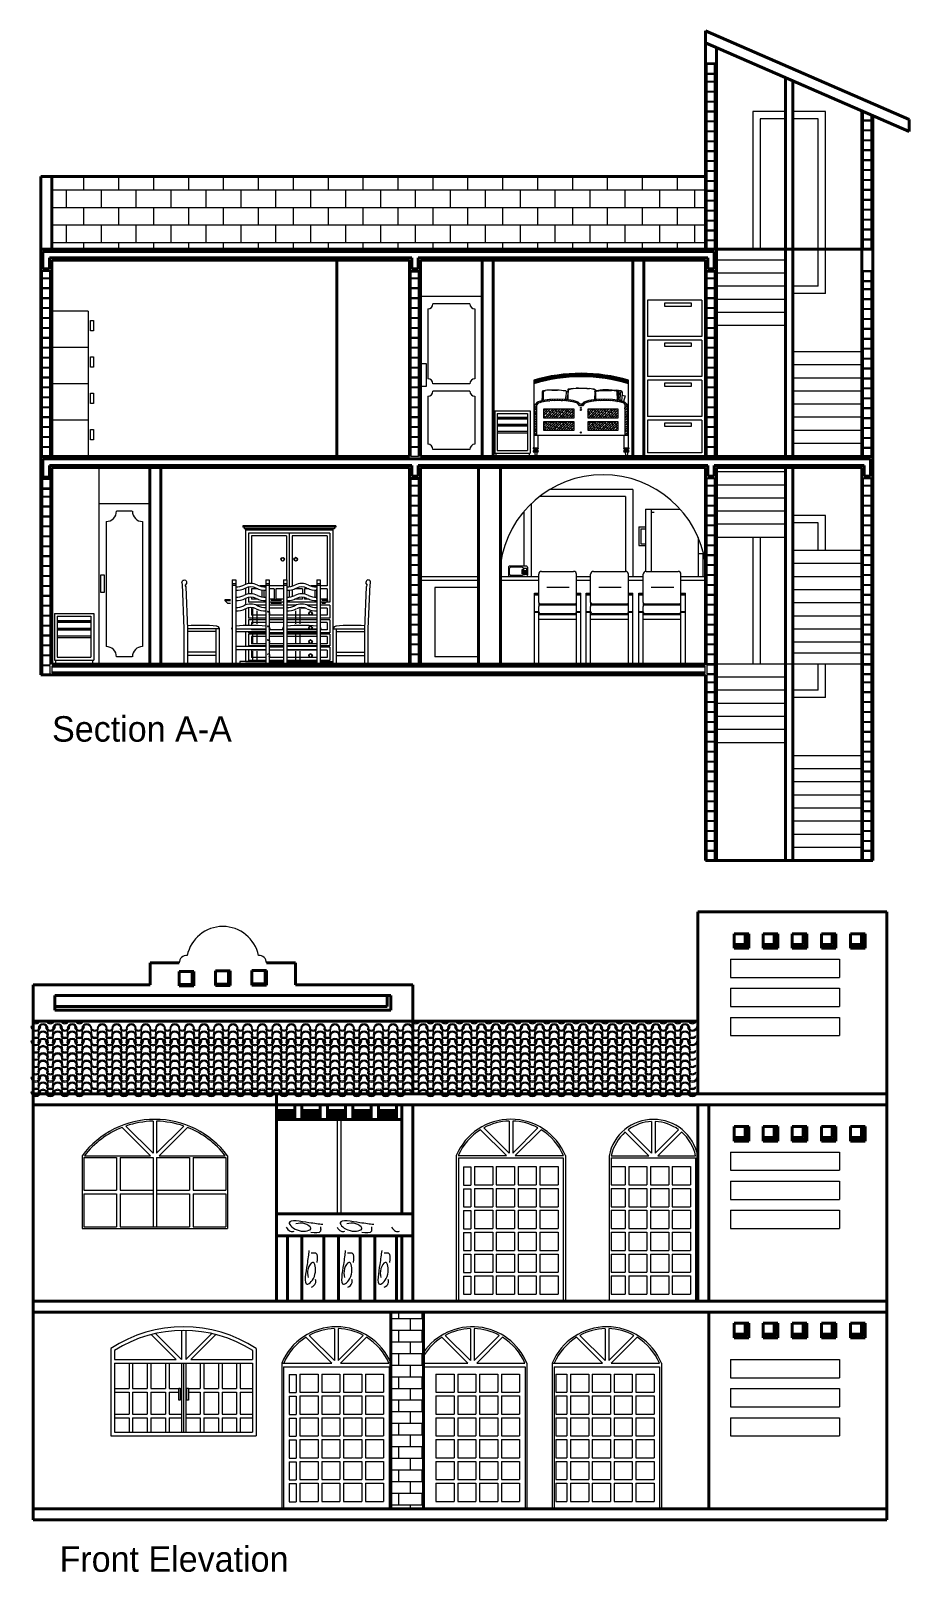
# Model space of a CAD drawing. Header units: inches. Extents: x -114 to 163, y -251 to 267.
# Drawn here: x 97.01 to 109.08, y 49.73 to 70.91 of the extents above; entities that cross this region are included whole.
import ezdxf

# ---------------------------------------------------------------- set-up
doc = ezdxf.new("R2010")
doc.units = ezdxf.units.IN
doc.header["$MEASUREMENT"] = 0
doc.layers.add('01-Text', color=250, linetype='Continuous')
doc.layers.add('3', color=1, linetype='Continuous')
for name, color, linetype, lineweight, true_color in [('DOOR WINDOW 1 75', 7, 'Continuous', 9, 0x666666), ('FURNITURE E 1 75', 7, 'Continuous', 13, 0xa6a9ab), ('HATCH A 1 75', 7, 'Continuous', 0, 0xdedede)]:
    doc.layers.add(name, color=color, linetype=linetype, lineweight=lineweight, true_color=true_color)
doc.layers.add('WALL 1 75', color=250, linetype='Continuous', lineweight=40)
doc.styles.add('SS Projects_75_notes', font='bahnschrift.ttf', dxfattribs={"height": 0.35})

msp = doc.modelspace()

# ---------------------------------------------------------------- texts
at = {"layer": '01-Text', "char_height": 0.35, "attachment_point": 1, "style": 'SS Projects_75_notes'}
for s, insert in [('Section A-A', (97.3, 61.494)), ('Front Elevation', (97.403, 50.089))]:
    msp.add_mtext_dynamic_manual_height_columns(s, width=6.34854, gutter_width=1.5, heights=[0], dxfattribs=dict(at, insert=insert))

# ---------------------------------------------------------------- blocks, each defined once
blk = doc.blocks.new('microondas')
for points in [[(122.6, 208.2, -0.414214), (124.6, 210.2), (146.7, 210.2, -0.414214), (148.7, 208.2), (148.7, 196.8, -0.414214), (146.7, 194.8), (124.6, 194.8, -0.414214), (122.6, 196.8)], [(123.8, 206.4, -0.414214), (125.8, 208.4), (140.8, 208.4, -0.414214), (142.8, 206.4), (142.8, 198.5, -0.414214), (140.8, 196.5), (125.8, 196.5, -0.414214), (123.8, 198.5)]]:
    blk.add_lwpolyline(points, format="xyb", close=True)
for points in [[(141.3, 205), (142.1, 205), (142.1, 198.8), (141.3, 198.8)], [(148, 206.5), (143.5, 206.5), (143.5, 203.6), (148, 203.6)], [(143.5, 203.1), (144.9, 203.1), (144.9, 202.3), (143.5, 202.3)], [(143.5, 202), (144.9, 202), (144.9, 201.2), (143.5, 201.2)], [(143.5, 200.7), (144.9, 200.7), (144.9, 199.9), (143.5, 199.9)], [(145.6, 199), (143.5, 199), (143.5, 198.1), (145.6, 198.1)], [(145.1, 203.1), (146.5, 203.1), (146.5, 202.3), (145.1, 202.3)], [(145.1, 202), (146.5, 202), (146.5, 201.2), (145.1, 201.2)], [(145.1, 200.7), (146.5, 200.7), (146.5, 199.9), (145.1, 199.9)], [(145.8, 199), (148, 199), (148, 198.1), (145.8, 198.1)], [(146.6, 203.1), (148, 203.1), (148, 202.3), (146.6, 202.3)], [(146.6, 202), (148, 202), (148, 201.2), (146.6, 201.2)], [(146.6, 200.7), (148, 200.7), (148, 199.9), (146.6, 199.9)]]:
    blk.add_lwpolyline(points, close=True)
blk.add_circle((146.9, 198.5), 0.277)
blk = doc.blocks.new('A$C0BFB6496')
for p, q in [((0.1, 1.273), (0.54, 1.273)), ((0.06, 0.848), (0.06, 1.233)), ((0.58, 0.793), (0.58, 1.233)), ((0, 0), (0, 0.975)), ((0, 0.975), (0.06, 0.975)), ((0, 0.964), (0.06, 0.964)), ((0, 0.953), (0.06, 0.953)), ((0.06, 0.848), (0.06, 0.793)), ((0.172, 1.055), (0.481, 1.055)), ((0.58, 0.975), (0.64, 0.975)), ((0.58, 0.964), (0.64, 0.964)), ((0.58, 0.953), (0.64, 0.953)), ((0.64, 0), (0.64, 0.975)), ((0, 0.722), (0.06, 0.722)), ((0, 0.711), (0.06, 0.711)), ((0.06, 0.716), (0.06, 0.793)), ((0.06, 0), (0.06, 0.716)), ((0.06, 0.683), (0.58, 0.683)), ((0.08, 0.828), (0.56, 0.828)), ((0.08, 0.813), (0.56, 0.813)), ((0.08, 0.696), (0.56, 0.696)), ((0.58, 0.716), (0.58, 0.793)), ((0.58, 0.722), (0.64, 0.722)), ((0.58, 0), (0.58, 0.716)), ((0.58, 0.711), (0.64, 0.711)), ((0.06, 0.618), (0.58, 0.618))]:
    blk.add_line(p, q)
for centre, radius, start, end in [((0.1, 1.233), 0.04, 90, 180), ((0.54, 1.233), 0.04, 0, 90), ((0.08, 0.848), 0.02, 180, 270), ((0.56, 0.848), 0.02, 270, 0), ((0.08, 0.793), 0.02, 90, 180), ((0.08, 0.716), 0.02, 180, 270), ((0.56, 0.793), 0.02, 0, 90), ((0.56, 0.716), 0.02, 270, 0)]:
    blk.add_arc(centre, radius, start, end)

# ---------------------------------------------------------------- hatches: boundary and pattern name
at = {"layer": 'FURNITURE E 1 75'}
h = msp.add_hatch(dxfattribs=at)
h.set_pattern_fill('ANSI36', color=256, scale=0.190239, style=0)
h.set_pattern_definition([(45, (-9665.771744, -5592.791905), (0.01261120739, 0.04624109377), [0.05944980177, -0.011889960354, 0, -0.011889960354])])
h.paths.add_polyline_path([(104.254, 65.85), (104.141, 65.845), (104.042, 65.832), (103.972, 65.81), (103.946, 65.779, 0.414214), (103.934, 65.767), (103.934, 65.351), (103.96, 65.351), (103.96, 65.766), (103.983, 65.793), (104.046, 65.813), (104.142, 65.826), (104.254, 65.831), (104.365, 65.826), (104.461, 65.813), (104.524, 65.793), (104.553, 65.76), (104.594, 65.76), (104.623, 65.793), (104.686, 65.813), (104.782, 65.826), (104.894, 65.831), (105.005, 65.826), (105.101, 65.813), (105.164, 65.793), (105.177, 65.779), (105.177, 65.351), (105.213, 65.351), (105.213, 65.767, 0.414214), (105.202, 65.779), (105.175, 65.81), (105.13, 65.824), (105.13, 65.819), (105.121, 65.827), (105.105, 65.832), (105.007, 65.845), (104.894, 65.85), (104.781, 65.845), (104.682, 65.832), (104.612, 65.81), (104.586, 65.779), (104.562, 65.779), (104.535, 65.81), (104.466, 65.832), (104.367, 65.845)])
h = msp.add_hatch(dxfattribs=at)
h.set_pattern_fill('ANSI38', color=256, scale=0.190239, style=0)
h.set_pattern_definition([(45, (-9673.004334, -5508.246647), (-0.01681494319, 0.01681494319), []), (135, (-9673.004334, -5508.246647), (-0.05044482957, 0.01681494319), [0.05944980177, -0.03566988106])])
h.paths.add_polyline_path([(104.059, 65.71), (104.059, 65.595), (104.477, 65.595), (104.477, 65.71)])
h.paths.add_polyline_path([(105.084, 65.595), (105.084, 65.71), (104.666, 65.71), (104.666, 65.595)])
h.paths.add_polyline_path([(104.059, 65.538), (104.059, 65.424), (104.477, 65.424), (104.477, 65.538)])
h.paths.add_polyline_path([(104.666, 65.538), (104.666, 65.424), (105.084, 65.424), (105.084, 65.538)])
at = {"layer": 'HATCH A 1 75'}
h = msp.add_hatch(dxfattribs=at)
h.set_pattern_fill('AR-B816', color=256, scale=0.03, style=0)
h.set_pattern_definition([(0, (341.8183, 5.12337), (0, 0.24), []), (90, (341.8183, 5.12337), (-0.24, 0.24), [0.24, -0.24])])
h.paths.add_polyline_path([(106.285, 67.91), (106.285, 68.91), (97.295, 68.91), (97.295, 67.91)])
h = msp.add_hatch(dxfattribs=at)
h.set_pattern_fill('AR-B816', color=256, scale=0.02, style=0)
h.set_pattern_definition([(0, (52.78625, 64.09909), (0, 0.16), []), (90, (52.78625, 64.09909), (-0.16, 0.16), [0.16, -0.16])])
h.paths.add_polyline_path([(101.958, 50.605), (102.408, 50.605), (102.408, 53.305), (101.958, 53.305)])

# ---------------------------------------------------------------- linework, layer by layer
at = {"color": 250, "linetype": 'Continuous', "lineweight": 0}
for centre, radius, start, end in [((99.648, 58.105), 0.5, 11.4783, 168.5217), ((99.148, 58.105), 0.1, 84.2608, 180), ((100.148, 58.105), 0.1, 0, 95.7392)]:
    msp.add_arc(centre, radius, start, end, dxfattribs=at)
at = {"layer": '3', "color": 7, "linetype": 'Continuous', "lineweight": 25}
for p, q in [((106.435, 70.46), (106.285, 70.46)), ((97.295, 67.61), (97.145, 67.61)), ((108.585, 67.61), (108.435, 67.61)), ((97.297, 64.76), (97.147, 64.76)), ((106.435, 64.76), (106.285, 64.76)), ((108.585, 64.76), (108.435, 64.76)), ((106.435, 62.21), (106.285, 62.21)), ((108.585, 62.21), (108.435, 62.21))]:
    msp.add_line(p, q, dxfattribs=at)
at = {"layer": 'DOOR WINDOW 1 75', "color": 7}
for p, q in [((106.304, 70.447), (106.304, 70.326)), ((106.41, 70.447), (106.304, 70.447)), ((106.41, 70.326), (106.304, 70.326)), ((106.304, 70.31), (106.304, 70.218)), ((106.41, 70.31), (106.304, 70.31)), ((106.312, 70.46), (106.312, 70.447)), ((106.312, 70.326), (106.312, 70.31)), ((106.403, 70.46), (106.403, 70.447)), ((106.403, 70.326), (106.403, 70.31)), ((106.41, 70.326), (106.41, 70.447)), ((106.41, 70.218), (106.41, 70.31)), ((106.304, 70.218), (106.41, 70.218)), ((106.41, 70.203), (106.304, 70.203)), ((106.304, 70.203), (106.304, 70.082)), ((106.312, 70.218), (106.312, 70.203)), ((106.403, 70.218), (106.403, 70.203)), ((106.41, 70.082), (106.41, 70.203)), ((106.304, 70.082), (106.41, 70.082)), ((106.304, 70.066), (106.304, 69.945)), ((106.41, 70.066), (106.304, 70.066)), ((106.304, 69.945), (106.41, 69.945)), ((106.41, 69.93), (106.304, 69.93)), ((106.304, 69.93), (106.304, 69.809)), ((106.312, 70.082), (106.312, 70.066)), ((106.312, 69.945), (106.312, 69.93)), ((106.403, 70.082), (106.403, 70.066)), ((106.403, 69.945), (106.403, 69.93)), ((106.41, 69.945), (106.41, 70.066)), ((106.41, 69.809), (106.41, 69.93)), ((106.304, 69.809), (106.41, 69.809)), ((106.304, 69.794), (106.304, 69.673)), ((106.41, 69.794), (106.304, 69.794)), ((106.304, 69.673), (106.41, 69.673)), ((106.312, 69.809), (106.312, 69.794)), ((106.312, 69.673), (106.312, 69.658)), ((106.403, 69.809), (106.403, 69.794)), ((106.403, 69.673), (106.403, 69.658)), ((106.41, 69.673), (106.41, 69.794)), ((108.454, 69.803), (108.454, 69.686)), ((108.454, 69.686), (108.56, 69.686)), ((108.454, 69.671), (108.454, 69.55)), ((108.56, 69.671), (108.454, 69.671)), ((108.462, 69.686), (108.462, 69.671)), ((108.553, 69.686), (108.553, 69.671)), ((108.56, 69.686), (108.56, 69.757)), ((108.56, 69.55), (108.56, 69.671)), ((106.41, 69.658), (106.304, 69.658)), ((106.304, 69.658), (106.304, 69.536)), ((106.304, 69.536), (106.41, 69.536)), ((106.304, 69.521), (106.304, 69.4)), ((106.41, 69.521), (106.304, 69.521)), ((106.312, 69.536), (106.312, 69.521)), ((106.403, 69.536), (106.403, 69.521)), ((106.41, 69.536), (106.41, 69.658)), ((106.41, 69.4), (106.41, 69.521)), ((108.454, 69.55), (108.56, 69.55)), ((108.454, 69.535), (108.454, 69.414)), ((108.56, 69.535), (108.454, 69.535)), ((108.462, 69.55), (108.462, 69.535)), ((108.553, 69.55), (108.553, 69.535)), ((108.56, 69.414), (108.56, 69.535)), ((106.304, 69.4), (106.41, 69.4)), ((106.304, 69.385), (106.304, 69.264)), ((106.41, 69.385), (106.304, 69.385)), ((106.304, 69.264), (106.41, 69.264)), ((106.304, 69.249), (106.304, 69.128)), ((106.41, 69.249), (106.304, 69.249)), ((106.312, 69.4), (106.312, 69.385)), ((106.312, 69.264), (106.312, 69.249)), ((106.403, 69.4), (106.403, 69.385)), ((106.403, 69.264), (106.403, 69.249)), ((106.41, 69.264), (106.41, 69.385)), ((106.41, 69.128), (106.41, 69.249)), ((108.454, 69.414), (108.56, 69.414)), ((108.454, 69.399), (108.454, 69.278)), ((108.56, 69.399), (108.454, 69.399)), ((108.454, 69.278), (108.56, 69.278)), ((108.56, 69.263), (108.454, 69.263)), ((108.454, 69.263), (108.454, 69.141)), ((108.462, 69.414), (108.462, 69.399)), ((108.462, 69.278), (108.462, 69.263)), ((108.553, 69.414), (108.553, 69.399)), ((108.553, 69.278), (108.553, 69.263)), ((108.56, 69.278), (108.56, 69.399)), ((108.56, 69.141), (108.56, 69.263)), ((106.304, 69.128), (106.41, 69.128)), ((106.41, 69.113), (106.304, 69.113)), ((106.304, 69.113), (106.304, 68.991)), ((106.312, 69.128), (106.312, 69.113)), ((106.403, 69.128), (106.403, 69.113)), ((106.41, 68.991), (106.41, 69.113)), ((108.454, 69.141), (108.56, 69.141)), ((108.454, 69.126), (108.454, 69.005)), ((108.56, 69.126), (108.454, 69.126)), ((108.462, 69.141), (108.462, 69.126)), ((108.553, 69.141), (108.553, 69.126)), ((108.56, 69.005), (108.56, 69.126)), ((106.304, 68.991), (106.41, 68.991)), ((106.304, 68.976), (106.304, 68.855)), ((106.41, 68.976), (106.304, 68.976)), ((106.304, 68.855), (106.41, 68.855)), ((106.304, 68.84), (106.304, 68.719)), ((106.41, 68.84), (106.304, 68.84)), ((106.312, 68.991), (106.312, 68.976)), ((106.312, 68.855), (106.312, 68.84)), ((106.403, 68.991), (106.403, 68.976)), ((106.403, 68.855), (106.403, 68.84)), ((106.41, 68.855), (106.41, 68.976)), ((106.41, 68.719), (106.41, 68.84)), ((108.454, 69.005), (108.56, 69.005)), ((108.454, 68.99), (108.454, 68.869)), ((108.56, 68.99), (108.454, 68.99)), ((108.454, 68.869), (108.56, 68.869)), ((108.56, 68.854), (108.454, 68.854)), ((108.454, 68.854), (108.454, 68.733)), ((108.462, 69.005), (108.462, 68.99)), ((108.462, 68.869), (108.462, 68.854)), ((108.553, 69.005), (108.553, 68.99)), ((108.553, 68.869), (108.553, 68.854)), ((108.56, 68.869), (108.56, 68.99)), ((108.56, 68.733), (108.56, 68.854)), ((106.304, 68.719), (106.41, 68.719)), ((106.41, 68.704), (106.304, 68.704)), ((106.304, 68.704), (106.304, 68.583)), ((106.312, 68.719), (106.312, 68.704)), ((106.403, 68.719), (106.403, 68.704)), ((106.41, 68.583), (106.41, 68.704)), ((108.454, 68.733), (108.56, 68.733)), ((108.56, 68.718), (108.454, 68.718)), ((108.454, 68.718), (108.454, 68.596)), ((108.462, 68.733), (108.462, 68.718)), ((108.553, 68.733), (108.553, 68.718)), ((108.56, 68.596), (108.56, 68.718)), ((106.304, 68.583), (106.41, 68.583)), ((106.41, 68.568), (106.304, 68.568)), ((106.304, 68.568), (106.304, 68.446)), ((106.304, 68.446), (106.41, 68.446)), ((106.304, 68.431), (106.304, 68.31)), ((106.41, 68.431), (106.304, 68.431)), ((106.312, 68.583), (106.312, 68.568)), ((106.312, 68.446), (106.312, 68.431)), ((106.403, 68.583), (106.403, 68.568)), ((106.403, 68.446), (106.403, 68.431)), ((106.41, 68.446), (106.41, 68.568)), ((106.41, 68.31), (106.41, 68.431)), ((108.454, 68.596), (108.56, 68.596)), ((108.454, 68.581), (108.454, 68.46)), ((108.56, 68.581), (108.454, 68.581)), ((108.454, 68.46), (108.56, 68.46)), ((108.56, 68.445), (108.454, 68.445)), ((108.454, 68.445), (108.454, 68.324)), ((108.462, 68.596), (108.462, 68.581)), ((108.462, 68.46), (108.462, 68.445)), ((108.553, 68.596), (108.553, 68.581)), ((108.553, 68.46), (108.553, 68.445)), ((108.56, 68.46), (108.56, 68.581)), ((108.56, 68.324), (108.56, 68.445)), ((106.304, 68.31), (106.41, 68.31)), ((106.41, 68.295), (106.304, 68.295)), ((106.304, 68.295), (106.304, 68.174)), ((106.312, 68.31), (106.312, 68.295)), ((106.403, 68.31), (106.403, 68.295)), ((106.41, 68.174), (106.41, 68.295)), ((108.454, 68.324), (108.56, 68.324)), ((108.454, 68.309), (108.454, 68.188)), ((108.56, 68.309), (108.454, 68.309)), ((108.462, 68.324), (108.462, 68.309)), ((108.553, 68.324), (108.553, 68.309)), ((108.56, 68.188), (108.56, 68.309)), ((106.304, 68.174), (106.41, 68.174)), ((106.41, 68.159), (106.304, 68.159)), ((106.304, 68.159), (106.304, 68.038)), ((106.304, 68.038), (106.41, 68.038)), ((106.304, 68.023), (106.304, 67.91)), ((106.41, 68.023), (106.304, 68.023)), ((106.312, 68.174), (106.312, 68.159)), ((106.312, 68.038), (106.312, 68.023)), ((106.403, 68.174), (106.403, 68.159)), ((106.403, 68.038), (106.403, 68.023)), ((106.41, 68.038), (106.41, 68.159)), ((106.41, 67.91), (106.41, 68.023)), ((108.454, 68.188), (108.56, 68.188)), ((108.454, 68.173), (108.454, 68.051)), ((108.56, 68.173), (108.454, 68.173)), ((108.454, 68.051), (108.56, 68.051)), ((108.56, 68.036), (108.454, 68.036)), ((108.454, 68.036), (108.454, 67.915)), ((108.462, 68.188), (108.462, 68.173)), ((108.462, 68.051), (108.462, 68.036)), ((108.553, 68.188), (108.553, 68.173)), ((108.553, 68.051), (108.553, 68.036)), ((108.56, 68.051), (108.56, 68.173)), ((108.56, 67.915), (108.56, 68.036)), ((108.454, 67.915), (108.56, 67.915)), ((108.462, 67.915), (108.462, 67.91)), ((108.553, 67.915), (108.553, 67.91)), ((97.164, 67.61), (97.164, 67.518)), ((97.27, 67.61), (97.164, 67.61)), ((97.27, 67.518), (97.27, 67.61)), ((102.234, 67.61), (102.234, 67.518)), ((102.34, 67.61), (102.234, 67.61)), ((102.34, 67.518), (102.34, 67.61)), ((106.304, 67.61), (106.304, 67.518)), ((106.41, 67.61), (106.304, 67.61)), ((106.41, 67.518), (106.41, 67.61)), ((108.454, 67.597), (108.454, 67.476)), ((108.56, 67.597), (108.454, 67.597)), ((108.462, 67.61), (108.462, 67.597)), ((108.553, 67.61), (108.553, 67.597)), ((108.56, 67.476), (108.56, 67.597)), ((97.164, 67.518), (97.27, 67.518)), ((97.27, 67.503), (97.164, 67.503)), ((97.164, 67.503), (97.164, 67.382)), ((97.164, 67.382), (97.27, 67.382)), ((97.164, 67.366), (97.164, 67.245)), ((97.27, 67.366), (97.164, 67.366)), ((97.172, 67.518), (97.172, 67.503)), ((97.172, 67.382), (97.172, 67.366)), ((97.263, 67.518), (97.263, 67.503)), ((97.263, 67.382), (97.263, 67.366)), ((97.27, 67.382), (97.27, 67.503)), ((97.27, 67.245), (97.27, 67.366)), ((102.234, 67.518), (102.34, 67.518)), ((102.34, 67.503), (102.234, 67.503)), ((102.234, 67.503), (102.234, 67.382)), ((102.234, 67.382), (102.34, 67.382)), ((102.234, 67.366), (102.234, 67.245)), ((102.34, 67.366), (102.234, 67.366)), ((102.242, 67.518), (102.242, 67.503)), ((102.242, 67.382), (102.242, 67.366)), ((102.333, 67.518), (102.333, 67.503)), ((102.333, 67.382), (102.333, 67.366)), ((102.34, 67.382), (102.34, 67.503)), ((102.34, 67.245), (102.34, 67.366)), ((106.304, 67.518), (106.41, 67.518)), ((106.41, 67.503), (106.304, 67.503)), ((106.304, 67.503), (106.304, 67.382)), ((106.304, 67.382), (106.41, 67.382)), ((106.304, 67.366), (106.304, 67.245)), ((106.41, 67.366), (106.304, 67.366)), ((106.312, 67.518), (106.312, 67.503)), ((106.312, 67.382), (106.312, 67.366)), ((106.403, 67.518), (106.403, 67.503)), ((106.403, 67.382), (106.403, 67.366)), ((106.41, 67.382), (106.41, 67.503)), ((106.41, 67.245), (106.41, 67.366)), ((108.56, 67.476), (108.454, 67.476)), ((108.454, 67.46), (108.454, 67.368)), ((108.56, 67.46), (108.454, 67.46)), ((108.454, 67.368), (108.56, 67.368)), ((108.56, 67.353), (108.454, 67.353)), ((108.454, 67.353), (108.454, 67.232)), ((108.462, 67.476), (108.462, 67.46)), ((108.462, 67.368), (108.462, 67.353)), ((108.553, 67.476), (108.553, 67.46)), ((108.553, 67.368), (108.553, 67.353)), ((108.56, 67.368), (108.56, 67.46)), ((108.56, 67.232), (108.56, 67.353)), ((97.164, 67.245), (97.27, 67.245)), ((97.164, 67.23), (97.164, 67.109)), ((97.27, 67.23), (97.164, 67.23)), ((97.172, 67.245), (97.172, 67.23)), ((97.263, 67.245), (97.263, 67.23)), ((97.27, 67.109), (97.27, 67.23)), ((102.234, 67.245), (102.34, 67.245)), ((102.234, 67.23), (102.234, 67.109)), ((102.34, 67.23), (102.234, 67.23)), ((102.242, 67.245), (102.242, 67.23)), ((102.333, 67.245), (102.333, 67.23)), ((102.34, 67.109), (102.34, 67.23)), ((106.304, 67.245), (106.41, 67.245)), ((106.304, 67.23), (106.304, 67.109)), ((106.41, 67.23), (106.304, 67.23)), ((106.312, 67.245), (106.312, 67.23)), ((106.403, 67.245), (106.403, 67.23)), ((106.41, 67.109), (106.41, 67.23)), ((108.454, 67.232), (108.56, 67.232)), ((108.454, 67.216), (108.454, 67.095)), ((108.56, 67.216), (108.454, 67.216)), ((108.462, 67.232), (108.462, 67.216)), ((108.553, 67.232), (108.553, 67.216)), ((108.56, 67.095), (108.56, 67.216)), ((97.164, 67.109), (97.27, 67.109)), ((97.164, 67.094), (97.164, 66.973)), ((97.27, 67.094), (97.164, 67.094)), ((97.164, 66.973), (97.27, 66.973)), ((97.27, 66.958), (97.164, 66.958)), ((97.164, 66.958), (97.164, 66.836)), ((97.172, 67.109), (97.172, 67.094)), ((97.172, 66.973), (97.172, 66.958)), ((97.263, 67.109), (97.263, 67.094)), ((97.263, 66.973), (97.263, 66.958)), ((97.27, 66.973), (97.27, 67.094)), ((97.27, 66.836), (97.27, 66.958)), ((102.234, 67.109), (102.34, 67.109)), ((102.234, 67.094), (102.234, 66.973)), ((102.34, 67.094), (102.234, 67.094)), ((102.234, 66.973), (102.34, 66.973)), ((102.34, 66.958), (102.234, 66.958)), ((102.234, 66.958), (102.234, 66.836)), ((102.242, 67.109), (102.242, 67.094)), ((102.242, 66.973), (102.242, 66.958)), ((102.333, 67.109), (102.333, 67.094)), ((102.333, 66.973), (102.333, 66.958)), ((102.34, 66.973), (102.34, 67.094)), ((102.34, 66.836), (102.34, 66.958)), ((106.304, 67.109), (106.41, 67.109)), ((106.304, 67.094), (106.304, 66.973)), ((106.41, 67.094), (106.304, 67.094)), ((106.304, 66.973), (106.41, 66.973)), ((106.41, 66.958), (106.304, 66.958)), ((106.304, 66.958), (106.304, 66.836)), ((106.312, 67.109), (106.312, 67.094)), ((106.312, 66.973), (106.312, 66.958)), ((106.403, 67.109), (106.403, 67.094)), ((106.403, 66.973), (106.403, 66.958)), ((106.41, 66.973), (106.41, 67.094)), ((106.41, 66.836), (106.41, 66.958)), ((108.454, 67.095), (108.56, 67.095)), ((108.56, 67.08), (108.454, 67.08)), ((108.454, 67.08), (108.454, 66.959)), ((108.454, 66.959), (108.56, 66.959)), ((108.454, 66.944), (108.454, 66.823)), ((108.56, 66.944), (108.454, 66.944)), ((108.462, 67.095), (108.462, 67.08)), ((108.462, 66.959), (108.462, 66.944)), ((108.553, 67.095), (108.553, 67.08)), ((108.553, 66.959), (108.553, 66.944)), ((108.56, 66.959), (108.56, 67.08)), ((108.56, 66.823), (108.56, 66.944)), ((97.164, 66.836), (97.27, 66.836)), ((97.27, 66.821), (97.164, 66.821)), ((97.164, 66.821), (97.164, 66.7)), ((97.172, 66.836), (97.172, 66.821)), ((97.263, 66.836), (97.263, 66.821)), ((97.27, 66.7), (97.27, 66.821)), ((102.234, 66.836), (102.34, 66.836)), ((102.234, 66.821), (102.234, 66.7)), ((102.34, 66.821), (102.234, 66.821)), ((102.242, 66.836), (102.242, 66.821)), ((102.333, 66.836), (102.333, 66.821)), ((102.34, 66.7), (102.34, 66.821)), ((106.304, 66.836), (106.41, 66.836)), ((106.304, 66.821), (106.304, 66.7)), ((106.41, 66.821), (106.304, 66.821)), ((106.312, 66.836), (106.312, 66.821)), ((106.403, 66.836), (106.403, 66.821)), ((106.41, 66.7), (106.41, 66.821)), ((108.454, 66.823), (108.56, 66.823)), ((108.56, 66.808), (108.454, 66.808)), ((108.454, 66.808), (108.454, 66.686)), ((108.462, 66.823), (108.462, 66.808)), ((108.553, 66.823), (108.553, 66.808)), ((108.56, 66.686), (108.56, 66.808)), ((97.164, 66.7), (97.27, 66.7)), ((97.27, 66.685), (97.164, 66.685)), ((97.164, 66.685), (97.164, 66.564)), ((97.164, 66.564), (97.27, 66.564)), ((97.164, 66.549), (97.164, 66.428)), ((97.27, 66.549), (97.164, 66.549)), ((97.172, 66.7), (97.172, 66.685)), ((97.172, 66.564), (97.172, 66.549)), ((97.263, 66.7), (97.263, 66.685)), ((97.263, 66.564), (97.263, 66.549)), ((97.27, 66.564), (97.27, 66.685)), ((97.27, 66.428), (97.27, 66.549)), ((102.234, 66.7), (102.34, 66.7)), ((102.234, 66.685), (102.234, 66.564)), ((102.34, 66.685), (102.234, 66.685)), ((102.234, 66.564), (102.34, 66.564)), ((102.234, 66.549), (102.234, 66.428)), ((102.34, 66.549), (102.234, 66.549)), ((102.242, 66.7), (102.242, 66.685)), ((102.242, 66.564), (102.242, 66.549)), ((102.333, 66.7), (102.333, 66.685)), ((102.333, 66.564), (102.333, 66.549)), ((102.34, 66.564), (102.34, 66.685)), ((102.34, 66.428), (102.34, 66.549)), ((106.304, 66.7), (106.41, 66.7)), ((106.304, 66.685), (106.304, 66.564)), ((106.41, 66.685), (106.304, 66.685)), ((106.304, 66.564), (106.41, 66.564)), ((106.304, 66.549), (106.304, 66.428)), ((106.41, 66.549), (106.304, 66.549)), ((106.312, 66.7), (106.312, 66.685)), ((106.312, 66.564), (106.312, 66.549)), ((106.403, 66.7), (106.403, 66.685)), ((106.403, 66.564), (106.403, 66.549)), ((106.41, 66.564), (106.41, 66.685)), ((106.41, 66.428), (106.41, 66.549)), ((108.454, 66.686), (108.56, 66.686)), ((108.454, 66.671), (108.454, 66.55)), ((108.56, 66.671), (108.454, 66.671)), ((108.454, 66.55), (108.56, 66.55)), ((108.454, 66.535), (108.454, 66.414)), ((108.56, 66.535), (108.454, 66.535)), ((108.462, 66.686), (108.462, 66.671)), ((108.462, 66.55), (108.462, 66.535)), ((108.553, 66.686), (108.553, 66.671)), ((108.553, 66.55), (108.553, 66.535)), ((108.56, 66.55), (108.56, 66.671)), ((108.56, 66.414), (108.56, 66.535)), ((97.164, 66.428), (97.27, 66.428)), ((97.27, 66.413), (97.164, 66.413)), ((97.164, 66.413), (97.164, 66.291)), ((97.164, 66.291), (97.27, 66.291)), ((97.172, 66.428), (97.172, 66.413)), ((97.172, 66.291), (97.172, 66.276)), ((97.263, 66.428), (97.263, 66.413)), ((97.263, 66.291), (97.263, 66.276)), ((97.27, 66.291), (97.27, 66.413)), ((102.234, 66.428), (102.34, 66.428)), ((102.34, 66.413), (102.234, 66.413)), ((102.234, 66.413), (102.234, 66.291)), ((102.234, 66.291), (102.34, 66.291)), ((102.242, 66.428), (102.242, 66.413)), ((102.242, 66.291), (102.242, 66.276)), ((102.333, 66.428), (102.333, 66.413)), ((102.333, 66.291), (102.333, 66.276)), ((102.34, 66.291), (102.34, 66.413)), ((106.304, 66.428), (106.41, 66.428)), ((106.41, 66.413), (106.304, 66.413)), ((106.304, 66.413), (106.304, 66.291)), ((106.304, 66.291), (106.41, 66.291)), ((106.312, 66.428), (106.312, 66.413)), ((106.312, 66.291), (106.312, 66.276)), ((106.403, 66.428), (106.403, 66.413)), ((106.403, 66.291), (106.403, 66.276)), ((106.41, 66.291), (106.41, 66.413)), ((108.454, 66.414), (108.56, 66.414)), ((108.454, 66.399), (108.454, 66.278)), ((108.56, 66.399), (108.454, 66.399)), ((108.462, 66.414), (108.462, 66.399)), ((108.553, 66.414), (108.553, 66.399)), ((108.56, 66.278), (108.56, 66.399)), ((97.164, 66.276), (97.164, 66.155)), ((97.27, 66.276), (97.164, 66.276)), ((97.164, 66.155), (97.27, 66.155)), ((97.164, 66.14), (97.164, 66.019)), ((97.27, 66.14), (97.164, 66.14)), ((97.172, 66.155), (97.172, 66.14)), ((97.263, 66.155), (97.263, 66.14)), ((97.27, 66.155), (97.27, 66.276)), ((97.27, 66.019), (97.27, 66.14)), ((102.234, 66.276), (102.234, 66.155)), ((102.34, 66.276), (102.234, 66.276)), ((102.234, 66.155), (102.34, 66.155)), ((102.234, 66.14), (102.234, 66.019)), ((102.34, 66.14), (102.234, 66.14)), ((102.242, 66.155), (102.242, 66.14)), ((102.333, 66.155), (102.333, 66.14)), ((102.34, 66.155), (102.34, 66.276)), ((102.34, 66.019), (102.34, 66.14)), ((106.304, 66.276), (106.304, 66.155)), ((106.41, 66.276), (106.304, 66.276)), ((106.304, 66.155), (106.41, 66.155)), ((106.304, 66.14), (106.304, 66.019)), ((106.41, 66.14), (106.304, 66.14)), ((106.312, 66.155), (106.312, 66.14)), ((106.403, 66.155), (106.403, 66.14)), ((106.41, 66.155), (106.41, 66.276)), ((106.41, 66.019), (106.41, 66.14)), ((108.454, 66.278), (108.56, 66.278)), ((108.56, 66.263), (108.454, 66.263)), ((108.454, 66.263), (108.454, 66.141)), ((108.454, 66.141), (108.56, 66.141)), ((108.454, 66.126), (108.454, 66.005)), ((108.56, 66.126), (108.454, 66.126)), ((108.462, 66.278), (108.462, 66.263)), ((108.462, 66.141), (108.462, 66.126)), ((108.553, 66.278), (108.553, 66.263)), ((108.553, 66.141), (108.553, 66.126)), ((108.56, 66.141), (108.56, 66.263)), ((108.56, 66.005), (108.56, 66.126)), ((97.164, 66.019), (97.27, 66.019)), ((97.27, 66.004), (97.164, 66.004)), ((97.164, 66.004), (97.164, 65.883)), ((97.164, 65.883), (97.27, 65.883)), ((97.164, 65.868), (97.164, 65.746)), ((97.27, 65.868), (97.164, 65.868)), ((97.172, 66.019), (97.172, 66.004)), ((97.172, 65.883), (97.172, 65.868)), ((97.263, 66.019), (97.263, 66.004)), ((97.263, 65.883), (97.263, 65.868)), ((97.27, 65.883), (97.27, 66.004)), ((97.27, 65.746), (97.27, 65.868)), ((102.234, 66.019), (102.34, 66.019)), ((102.34, 66.004), (102.234, 66.004)), ((102.234, 66.004), (102.234, 65.883)), ((102.234, 65.883), (102.34, 65.883)), ((102.234, 65.868), (102.234, 65.746)), ((102.34, 65.868), (102.234, 65.868)), ((102.242, 66.019), (102.242, 66.004)), ((102.242, 65.883), (102.242, 65.868)), ((102.333, 66.019), (102.333, 66.004)), ((102.333, 65.883), (102.333, 65.868)), ((102.34, 65.883), (102.34, 66.004)), ((102.34, 65.746), (102.34, 65.868)), ((106.304, 66.019), (106.41, 66.019)), ((106.41, 66.004), (106.304, 66.004)), ((106.304, 66.004), (106.304, 65.883)), ((106.304, 65.883), (106.41, 65.883)), ((106.41, 65.868), (106.304, 65.868)), ((106.304, 65.868), (106.304, 65.746)), ((106.312, 66.019), (106.312, 66.004)), ((106.312, 65.883), (106.312, 65.868)), ((106.403, 66.019), (106.403, 66.004)), ((106.403, 65.883), (106.403, 65.868)), ((106.41, 65.883), (106.41, 66.004)), ((106.41, 65.746), (106.41, 65.868)), ((108.454, 66.005), (108.56, 66.005)), ((108.454, 65.99), (108.454, 65.869)), ((108.56, 65.99), (108.454, 65.99)), ((108.454, 65.869), (108.56, 65.869)), ((108.462, 66.005), (108.462, 65.99)), ((108.462, 65.869), (108.462, 65.854)), ((108.553, 66.005), (108.553, 65.99)), ((108.553, 65.869), (108.553, 65.854)), ((108.56, 65.869), (108.56, 65.99)), ((97.164, 65.746), (97.27, 65.746)), ((97.164, 65.731), (97.164, 65.61)), ((97.27, 65.731), (97.164, 65.731)), ((97.172, 65.746), (97.172, 65.731)), ((97.263, 65.746), (97.263, 65.731)), ((97.27, 65.61), (97.27, 65.731)), ((102.234, 65.746), (102.34, 65.746)), ((102.234, 65.731), (102.234, 65.61)), ((102.34, 65.731), (102.234, 65.731)), ((102.242, 65.746), (102.242, 65.731)), ((102.333, 65.746), (102.333, 65.731)), ((102.34, 65.61), (102.34, 65.731)), ((106.304, 65.746), (106.41, 65.746)), ((106.304, 65.731), (106.304, 65.61)), ((106.41, 65.731), (106.304, 65.731)), ((106.312, 65.746), (106.312, 65.731)), ((106.403, 65.746), (106.403, 65.731)), ((106.41, 65.61), (106.41, 65.731)), ((108.56, 65.854), (108.454, 65.854)), ((108.454, 65.854), (108.454, 65.733)), ((108.454, 65.733), (108.56, 65.733)), ((108.56, 65.718), (108.454, 65.718)), ((108.454, 65.718), (108.454, 65.596)), ((108.462, 65.733), (108.462, 65.718)), ((108.553, 65.733), (108.553, 65.718)), ((108.56, 65.733), (108.56, 65.854)), ((108.56, 65.596), (108.56, 65.718)), ((97.164, 65.61), (97.27, 65.61)), ((97.27, 65.595), (97.164, 65.595)), ((97.164, 65.595), (97.164, 65.474)), ((97.164, 65.474), (97.27, 65.474)), ((97.164, 65.459), (97.164, 65.338)), ((97.27, 65.459), (97.164, 65.459)), ((97.172, 65.61), (97.172, 65.595)), ((97.172, 65.474), (97.172, 65.459)), ((97.263, 65.61), (97.263, 65.595)), ((97.263, 65.474), (97.263, 65.459)), ((97.27, 65.474), (97.27, 65.595)), ((97.27, 65.338), (97.27, 65.459)), ((102.234, 65.61), (102.34, 65.61)), ((102.34, 65.595), (102.234, 65.595)), ((102.234, 65.595), (102.234, 65.474)), ((102.234, 65.474), (102.34, 65.474)), ((102.234, 65.459), (102.234, 65.338)), ((102.34, 65.459), (102.234, 65.459)), ((102.242, 65.61), (102.242, 65.595)), ((102.242, 65.474), (102.242, 65.459)), ((102.333, 65.61), (102.333, 65.595)), ((102.333, 65.474), (102.333, 65.459)), ((102.34, 65.474), (102.34, 65.595)), ((102.34, 65.338), (102.34, 65.459)), ((106.304, 65.61), (106.41, 65.61)), ((106.41, 65.595), (106.304, 65.595)), ((106.304, 65.595), (106.304, 65.474)), ((106.304, 65.474), (106.41, 65.474)), ((106.304, 65.459), (106.304, 65.338)), ((106.41, 65.459), (106.304, 65.459)), ((106.312, 65.61), (106.312, 65.595)), ((106.312, 65.474), (106.312, 65.459)), ((106.403, 65.61), (106.403, 65.595)), ((106.403, 65.474), (106.403, 65.459)), ((106.41, 65.474), (106.41, 65.595)), ((106.41, 65.338), (106.41, 65.459)), ((108.454, 65.596), (108.56, 65.596)), ((108.454, 65.581), (108.454, 65.46)), ((108.56, 65.581), (108.454, 65.581)), ((108.454, 65.46), (108.56, 65.46)), ((108.56, 65.445), (108.454, 65.445)), ((108.454, 65.445), (108.454, 65.324)), ((108.462, 65.596), (108.462, 65.581)), ((108.462, 65.46), (108.462, 65.445)), ((108.553, 65.596), (108.553, 65.581)), ((108.553, 65.46), (108.553, 65.445)), ((108.56, 65.46), (108.56, 65.581)), ((108.56, 65.324), (108.56, 65.445)), ((97.164, 65.338), (97.27, 65.338)), ((97.164, 65.323), (97.164, 65.201)), ((97.27, 65.323), (97.164, 65.323)), ((97.172, 65.338), (97.172, 65.323)), ((97.263, 65.338), (97.263, 65.323)), ((97.27, 65.201), (97.27, 65.323)), ((102.234, 65.338), (102.34, 65.338)), ((102.234, 65.323), (102.234, 65.201)), ((102.34, 65.323), (102.234, 65.323)), ((102.242, 65.338), (102.242, 65.323)), ((102.333, 65.338), (102.333, 65.323)), ((102.34, 65.201), (102.34, 65.323)), ((106.304, 65.338), (106.41, 65.338)), ((106.304, 65.323), (106.304, 65.201)), ((106.41, 65.323), (106.304, 65.323)), ((106.312, 65.338), (106.312, 65.323)), ((106.403, 65.338), (106.403, 65.323)), ((106.41, 65.201), (106.41, 65.323)), ((108.454, 65.324), (108.56, 65.324)), ((108.56, 65.309), (108.454, 65.309)), ((108.454, 65.309), (108.454, 65.188)), ((108.462, 65.324), (108.462, 65.309)), ((108.553, 65.324), (108.553, 65.309)), ((108.56, 65.188), (108.56, 65.309)), ((97.164, 65.201), (97.27, 65.201)), ((97.27, 65.186), (97.164, 65.186)), ((97.164, 65.186), (97.164, 65.065)), ((97.164, 65.065), (97.27, 65.065)), ((97.172, 65.201), (97.172, 65.186)), ((97.172, 65.065), (97.172, 65.06)), ((97.263, 65.201), (97.263, 65.186)), ((97.263, 65.065), (97.263, 65.06)), ((97.27, 65.065), (97.27, 65.186)), ((102.234, 65.201), (102.34, 65.201)), ((102.34, 65.186), (102.234, 65.186)), ((102.234, 65.186), (102.234, 65.065)), ((102.234, 65.065), (102.34, 65.065)), ((102.242, 65.201), (102.242, 65.186)), ((102.242, 65.065), (102.242, 65.06)), ((102.333, 65.201), (102.333, 65.186)), ((102.333, 65.065), (102.333, 65.06)), ((102.34, 65.065), (102.34, 65.186)), ((106.304, 65.201), (106.41, 65.201)), ((106.41, 65.186), (106.304, 65.186)), ((106.304, 65.186), (106.304, 65.065)), ((106.304, 65.065), (106.41, 65.065)), ((106.312, 65.201), (106.312, 65.186)), ((106.312, 65.065), (106.312, 65.06)), ((106.403, 65.201), (106.403, 65.186)), ((106.403, 65.065), (106.403, 65.06)), ((106.41, 65.065), (106.41, 65.186)), ((108.454, 65.188), (108.56, 65.188)), ((108.454, 65.173), (108.454, 65.06)), ((108.56, 65.173), (108.454, 65.173)), ((108.462, 65.188), (108.462, 65.173)), ((108.553, 65.188), (108.553, 65.173)), ((108.56, 65.06), (108.56, 65.173)), ((97.167, 64.747), (97.167, 64.626)), ((97.273, 64.747), (97.167, 64.747)), ((97.273, 64.626), (97.167, 64.626)), ((97.167, 64.61), (97.167, 64.518)), ((97.273, 64.61), (97.167, 64.61)), ((97.174, 64.76), (97.174, 64.747)), ((97.174, 64.626), (97.174, 64.61)), ((97.265, 64.76), (97.265, 64.747)), ((97.265, 64.626), (97.265, 64.61)), ((97.273, 64.626), (97.273, 64.747)), ((97.273, 64.518), (97.273, 64.61)), ((102.234, 64.76), (102.234, 64.668)), ((102.34, 64.76), (102.234, 64.76)), ((102.234, 64.668), (102.34, 64.668)), ((102.34, 64.653), (102.234, 64.653)), ((102.234, 64.653), (102.234, 64.532)), ((102.242, 64.668), (102.242, 64.653)), ((102.333, 64.668), (102.333, 64.653)), ((102.34, 64.668), (102.34, 64.76)), ((102.34, 64.532), (102.34, 64.653)), ((106.304, 64.76), (106.304, 64.668)), ((106.41, 64.76), (106.304, 64.76)), ((106.304, 64.668), (106.41, 64.668)), ((106.41, 64.653), (106.304, 64.653)), ((106.304, 64.653), (106.304, 64.532)), ((106.312, 64.668), (106.312, 64.653)), ((106.403, 64.668), (106.403, 64.653)), ((106.41, 64.668), (106.41, 64.76)), ((106.41, 64.532), (106.41, 64.653)), ((108.454, 64.76), (108.454, 64.668)), ((108.56, 64.76), (108.454, 64.76)), ((108.454, 64.668), (108.56, 64.668)), ((108.56, 64.653), (108.454, 64.653)), ((108.454, 64.653), (108.454, 64.532)), ((108.462, 64.668), (108.462, 64.653)), ((108.553, 64.668), (108.553, 64.653)), ((108.56, 64.668), (108.56, 64.76)), ((108.56, 64.532), (108.56, 64.653)), ((97.167, 64.518), (97.273, 64.518)), ((97.273, 64.503), (97.167, 64.503)), ((97.167, 64.503), (97.167, 64.382)), ((97.167, 64.382), (97.273, 64.382)), ((97.174, 64.518), (97.174, 64.503)), ((97.174, 64.382), (97.174, 64.366)), ((97.265, 64.518), (97.265, 64.503)), ((97.265, 64.382), (97.265, 64.366)), ((97.273, 64.382), (97.273, 64.503)), ((102.234, 64.532), (102.34, 64.532)), ((102.234, 64.516), (102.234, 64.395)), ((102.34, 64.516), (102.234, 64.516)), ((102.234, 64.395), (102.34, 64.395)), ((102.234, 64.38), (102.234, 64.259)), ((102.34, 64.38), (102.234, 64.38)), ((102.242, 64.532), (102.242, 64.516)), ((102.242, 64.395), (102.242, 64.38)), ((102.333, 64.532), (102.333, 64.516)), ((102.333, 64.395), (102.333, 64.38)), ((102.34, 64.395), (102.34, 64.516)), ((102.34, 64.259), (102.34, 64.38)), ((106.304, 64.532), (106.41, 64.532)), ((106.304, 64.516), (106.304, 64.395)), ((106.41, 64.516), (106.304, 64.516)), ((106.304, 64.395), (106.41, 64.395)), ((106.304, 64.38), (106.304, 64.259)), ((106.41, 64.38), (106.304, 64.38)), ((106.312, 64.532), (106.312, 64.516)), ((106.312, 64.395), (106.312, 64.38)), ((106.403, 64.532), (106.403, 64.516)), ((106.403, 64.395), (106.403, 64.38)), ((106.41, 64.395), (106.41, 64.516)), ((106.41, 64.259), (106.41, 64.38)), ((108.454, 64.532), (108.56, 64.532)), ((108.454, 64.516), (108.454, 64.395)), ((108.56, 64.516), (108.454, 64.516)), ((108.454, 64.395), (108.56, 64.395)), ((108.454, 64.38), (108.454, 64.259)), ((108.56, 64.38), (108.454, 64.38)), ((108.462, 64.532), (108.462, 64.516)), ((108.462, 64.395), (108.462, 64.38)), ((108.553, 64.532), (108.553, 64.516)), ((108.553, 64.395), (108.553, 64.38)), ((108.56, 64.395), (108.56, 64.516)), ((108.56, 64.259), (108.56, 64.38)), ((97.167, 64.366), (97.167, 64.245)), ((97.273, 64.366), (97.167, 64.366)), ((97.167, 64.245), (97.273, 64.245)), ((97.167, 64.23), (97.167, 64.109)), ((97.273, 64.23), (97.167, 64.23)), ((97.174, 64.245), (97.174, 64.23)), ((97.265, 64.245), (97.265, 64.23)), ((97.273, 64.245), (97.273, 64.366)), ((97.273, 64.109), (97.273, 64.23)), ((102.234, 64.259), (102.34, 64.259)), ((102.234, 64.244), (102.234, 64.123)), ((102.34, 64.244), (102.234, 64.244)), ((102.242, 64.259), (102.242, 64.244)), ((102.333, 64.259), (102.333, 64.244)), ((102.34, 64.123), (102.34, 64.244)), ((106.304, 64.259), (106.41, 64.259)), ((106.304, 64.244), (106.304, 64.123)), ((106.41, 64.244), (106.304, 64.244)), ((106.312, 64.259), (106.312, 64.244)), ((106.403, 64.259), (106.403, 64.244)), ((106.41, 64.123), (106.41, 64.244)), ((108.454, 64.259), (108.56, 64.259)), ((108.454, 64.244), (108.454, 64.123)), ((108.56, 64.244), (108.454, 64.244)), ((108.462, 64.259), (108.462, 64.244)), ((108.553, 64.259), (108.553, 64.244)), ((108.56, 64.123), (108.56, 64.244)), ((97.167, 64.109), (97.273, 64.109)), ((97.167, 64.094), (97.167, 63.973)), ((97.273, 64.094), (97.167, 64.094)), ((97.167, 63.973), (97.273, 63.973)), ((97.273, 63.958), (97.167, 63.958)), ((97.167, 63.958), (97.167, 63.836)), ((97.174, 64.109), (97.174, 64.094)), ((97.174, 63.973), (97.174, 63.958)), ((97.265, 64.109), (97.265, 64.094)), ((97.265, 63.973), (97.265, 63.958)), ((97.273, 63.973), (97.273, 64.094)), ((97.273, 63.836), (97.273, 63.958)), ((102.234, 64.123), (102.34, 64.123)), ((102.34, 64.108), (102.234, 64.108)), ((102.234, 64.108), (102.234, 63.986)), ((102.234, 63.986), (102.34, 63.986)), ((102.234, 63.971), (102.234, 63.85)), ((102.34, 63.971), (102.234, 63.971)), ((102.242, 64.123), (102.242, 64.108)), ((102.242, 63.986), (102.242, 63.971)), ((102.333, 64.123), (102.333, 64.108)), ((102.333, 63.986), (102.333, 63.971)), ((102.34, 63.986), (102.34, 64.108)), ((102.34, 63.85), (102.34, 63.971)), ((106.304, 64.123), (106.41, 64.123)), ((106.41, 64.108), (106.304, 64.108)), ((106.304, 64.108), (106.304, 63.986)), ((106.304, 63.986), (106.41, 63.986)), ((106.41, 63.971), (106.304, 63.971)), ((106.304, 63.971), (106.304, 63.85)), ((106.312, 64.123), (106.312, 64.108)), ((106.312, 63.986), (106.312, 63.971)), ((106.403, 64.123), (106.403, 64.108)), ((106.403, 63.986), (106.403, 63.971)), ((106.41, 63.986), (106.41, 64.108)), ((106.41, 63.85), (106.41, 63.971)), ((108.454, 64.123), (108.56, 64.123)), ((108.56, 64.108), (108.454, 64.108)), ((108.454, 64.108), (108.454, 63.986)), ((108.454, 63.986), (108.56, 63.986)), ((108.454, 63.971), (108.454, 63.85)), ((108.56, 63.971), (108.454, 63.971)), ((108.462, 64.123), (108.462, 64.108)), ((108.462, 63.986), (108.462, 63.971)), ((108.553, 64.123), (108.553, 64.108)), ((108.553, 63.986), (108.553, 63.971)), ((108.56, 63.986), (108.56, 64.108)), ((108.56, 63.85), (108.56, 63.971)), ((97.167, 63.836), (97.273, 63.836)), ((97.167, 63.821), (97.167, 63.7)), ((97.273, 63.821), (97.167, 63.821)), ((97.174, 63.836), (97.174, 63.821)), ((97.265, 63.836), (97.265, 63.821)), ((97.273, 63.7), (97.273, 63.821)), ((102.234, 63.85), (102.34, 63.85)), ((102.234, 63.835), (102.234, 63.714)), ((102.34, 63.835), (102.234, 63.835)), ((102.242, 63.85), (102.242, 63.835)), ((102.333, 63.85), (102.333, 63.835)), ((102.34, 63.714), (102.34, 63.835)), ((106.304, 63.85), (106.41, 63.85)), ((106.41, 63.835), (106.304, 63.835)), ((106.403, 63.85), (106.403, 63.835)), ((106.41, 63.714), (106.41, 63.835)), ((108.454, 63.85), (108.56, 63.85)), ((108.454, 63.835), (108.454, 63.714)), ((108.56, 63.835), (108.454, 63.835)), ((108.462, 63.85), (108.462, 63.835)), ((108.553, 63.85), (108.553, 63.835)), ((108.56, 63.714), (108.56, 63.835)), ((97.167, 63.7), (97.273, 63.7)), ((97.167, 63.685), (97.167, 63.564)), ((97.273, 63.685), (97.167, 63.685)), ((97.167, 63.564), (97.273, 63.564)), ((97.167, 63.549), (97.167, 63.428)), ((97.273, 63.549), (97.167, 63.549)), ((97.174, 63.7), (97.174, 63.685)), ((97.174, 63.564), (97.174, 63.549)), ((97.265, 63.7), (97.265, 63.685)), ((97.265, 63.564), (97.265, 63.549)), ((97.273, 63.564), (97.273, 63.685)), ((97.273, 63.428), (97.273, 63.549)), ((102.234, 63.714), (102.34, 63.714)), ((102.234, 63.699), (102.234, 63.578)), ((102.34, 63.699), (102.234, 63.699)), ((102.234, 63.578), (102.34, 63.578)), ((102.34, 63.563), (102.234, 63.563)), ((102.234, 63.563), (102.234, 63.441)), ((102.242, 63.714), (102.242, 63.699)), ((102.242, 63.578), (102.242, 63.563)), ((102.333, 63.714), (102.333, 63.699)), ((102.333, 63.578), (102.333, 63.563)), ((102.34, 63.578), (102.34, 63.699)), ((102.34, 63.441), (102.34, 63.563)), ((106.304, 63.714), (106.41, 63.714)), ((106.41, 63.699), (106.304, 63.699)), ((106.304, 63.578), (106.41, 63.578)), ((106.41, 63.563), (106.304, 63.563)), ((106.403, 63.714), (106.403, 63.699)), ((106.403, 63.578), (106.403, 63.563)), ((106.41, 63.578), (106.41, 63.699)), ((106.41, 63.441), (106.41, 63.563)), ((108.454, 63.714), (108.56, 63.714)), ((108.454, 63.699), (108.454, 63.578)), ((108.56, 63.699), (108.454, 63.699)), ((108.454, 63.578), (108.56, 63.578)), ((108.56, 63.563), (108.454, 63.563)), ((108.454, 63.563), (108.454, 63.441)), ((108.462, 63.714), (108.462, 63.699)), ((108.462, 63.578), (108.462, 63.563)), ((108.553, 63.714), (108.553, 63.699)), ((108.553, 63.578), (108.553, 63.563)), ((108.56, 63.578), (108.56, 63.699)), ((108.56, 63.441), (108.56, 63.563)), ((97.167, 63.428), (97.273, 63.428)), ((97.273, 63.413), (97.167, 63.413)), ((97.167, 63.413), (97.167, 63.291)), ((97.174, 63.428), (97.174, 63.413)), ((97.265, 63.428), (97.265, 63.413)), ((97.273, 63.291), (97.273, 63.413)), ((102.234, 63.441), (102.34, 63.441)), ((102.234, 63.426), (102.234, 63.305)), ((102.34, 63.426), (102.234, 63.426)), ((102.242, 63.441), (102.242, 63.426)), ((102.333, 63.441), (102.333, 63.426)), ((102.34, 63.305), (102.34, 63.426)), ((106.304, 63.441), (106.41, 63.441)), ((106.41, 63.426), (106.304, 63.426)), ((106.403, 63.441), (106.403, 63.426)), ((106.41, 63.305), (106.41, 63.426)), ((108.454, 63.441), (108.56, 63.441)), ((108.56, 63.426), (108.454, 63.426)), ((108.454, 63.426), (108.454, 63.305)), ((108.462, 63.441), (108.462, 63.426)), ((108.553, 63.441), (108.553, 63.426)), ((108.56, 63.305), (108.56, 63.426)), ((97.167, 63.291), (97.273, 63.291)), ((97.167, 63.276), (97.167, 63.155)), ((97.273, 63.276), (97.167, 63.276)), ((97.167, 63.155), (97.273, 63.155)), ((97.167, 63.14), (97.167, 63.019)), ((97.273, 63.14), (97.167, 63.14)), ((97.174, 63.291), (97.174, 63.276)), ((97.174, 63.155), (97.174, 63.14)), ((97.265, 63.291), (97.265, 63.276)), ((97.265, 63.155), (97.265, 63.14)), ((97.273, 63.155), (97.273, 63.276)), ((97.273, 63.019), (97.273, 63.14)), ((102.234, 63.305), (102.34, 63.305)), ((102.234, 63.29), (102.234, 63.169)), ((102.34, 63.29), (102.234, 63.29)), ((102.234, 63.169), (102.34, 63.169)), ((102.34, 63.154), (102.234, 63.154)), ((102.234, 63.154), (102.234, 63.033)), ((102.242, 63.305), (102.242, 63.29)), ((102.242, 63.169), (102.242, 63.154)), ((102.333, 63.305), (102.333, 63.29)), ((102.333, 63.169), (102.333, 63.154)), ((102.34, 63.169), (102.34, 63.29)), ((102.34, 63.033), (102.34, 63.154)), ((106.304, 63.305), (106.41, 63.305)), ((106.304, 63.29), (106.304, 63.169)), ((106.41, 63.29), (106.304, 63.29)), ((106.304, 63.169), (106.41, 63.169)), ((106.41, 63.154), (106.304, 63.154)), ((106.304, 63.154), (106.304, 63.033)), ((106.312, 63.169), (106.312, 63.154)), ((106.403, 63.305), (106.403, 63.29)), ((106.403, 63.169), (106.403, 63.154)), ((106.41, 63.169), (106.41, 63.29)), ((106.41, 63.033), (106.41, 63.154)), ((108.454, 63.305), (108.56, 63.305)), ((108.454, 63.29), (108.454, 63.169)), ((108.56, 63.29), (108.454, 63.29)), ((108.454, 63.169), (108.56, 63.169)), ((108.56, 63.154), (108.454, 63.154)), ((108.454, 63.154), (108.454, 63.033)), ((108.462, 63.305), (108.462, 63.29)), ((108.462, 63.169), (108.462, 63.154)), ((108.553, 63.305), (108.553, 63.29)), ((108.553, 63.169), (108.553, 63.154)), ((108.56, 63.169), (108.56, 63.29)), ((108.56, 63.033), (108.56, 63.154)), ((97.167, 63.019), (97.273, 63.019)), ((97.273, 63.004), (97.167, 63.004)), ((97.167, 63.004), (97.167, 62.883)), ((97.174, 63.019), (97.174, 63.004)), ((97.265, 63.019), (97.265, 63.004)), ((97.273, 62.883), (97.273, 63.004)), ((102.234, 63.033), (102.34, 63.033)), ((102.234, 63.018), (102.234, 62.896)), ((102.34, 63.018), (102.234, 63.018)), ((102.234, 62.896), (102.34, 62.896)), ((102.242, 63.033), (102.242, 63.018)), ((102.242, 62.896), (102.242, 62.881)), ((102.333, 63.033), (102.333, 63.018)), ((102.333, 62.896), (102.333, 62.881)), ((102.34, 62.896), (102.34, 63.018)), ((106.304, 63.033), (106.41, 63.033)), ((106.41, 63.018), (106.304, 63.018)), ((106.304, 63.018), (106.304, 62.896)), ((106.304, 62.896), (106.41, 62.896)), ((106.312, 63.033), (106.312, 63.018)), ((106.312, 62.896), (106.312, 62.881)), ((106.403, 63.033), (106.403, 63.018)), ((106.403, 62.896), (106.403, 62.881)), ((106.41, 62.896), (106.41, 63.018)), ((108.454, 63.033), (108.56, 63.033)), ((108.454, 63.018), (108.454, 62.896)), ((108.56, 63.018), (108.454, 63.018)), ((108.454, 62.896), (108.56, 62.896)), ((108.462, 63.033), (108.462, 63.018)), ((108.462, 62.896), (108.462, 62.881)), ((108.553, 63.033), (108.553, 63.018)), ((108.553, 62.896), (108.553, 62.881)), ((108.56, 62.896), (108.56, 63.018)), ((97.167, 62.883), (97.273, 62.883)), ((97.167, 62.868), (97.167, 62.746)), ((97.273, 62.868), (97.167, 62.868)), ((97.167, 62.746), (97.273, 62.746)), ((97.167, 62.731), (97.167, 62.61)), ((97.273, 62.731), (97.167, 62.731)), ((97.174, 62.883), (97.174, 62.868)), ((97.174, 62.746), (97.174, 62.731)), ((97.265, 62.883), (97.265, 62.868)), ((97.265, 62.746), (97.265, 62.731)), ((97.273, 62.746), (97.273, 62.868)), ((97.273, 62.61), (97.273, 62.731)), ((102.234, 62.881), (102.234, 62.76)), ((102.34, 62.881), (102.234, 62.881)), ((102.234, 62.76), (102.34, 62.76)), ((102.34, 62.745), (102.234, 62.745)), ((102.234, 62.745), (102.234, 62.624)), ((102.242, 62.76), (102.242, 62.745)), ((102.333, 62.76), (102.333, 62.745)), ((102.34, 62.76), (102.34, 62.881)), ((102.34, 62.624), (102.34, 62.745)), ((106.304, 62.881), (106.304, 62.76)), ((106.41, 62.881), (106.304, 62.881)), ((106.304, 62.76), (106.41, 62.76)), ((106.41, 62.745), (106.304, 62.745)), ((106.304, 62.745), (106.304, 62.624)), ((106.312, 62.76), (106.312, 62.745)), ((106.403, 62.76), (106.403, 62.745)), ((106.41, 62.76), (106.41, 62.881)), ((106.41, 62.624), (106.41, 62.745)), ((108.454, 62.881), (108.454, 62.76)), ((108.56, 62.881), (108.454, 62.881)), ((108.454, 62.76), (108.56, 62.76)), ((108.56, 62.745), (108.454, 62.745)), ((108.454, 62.745), (108.454, 62.624)), ((108.462, 62.76), (108.462, 62.745)), ((108.553, 62.76), (108.553, 62.745)), ((108.56, 62.76), (108.56, 62.881)), ((108.56, 62.624), (108.56, 62.745)), ((97.167, 62.61), (97.273, 62.61)), ((97.273, 62.595), (97.167, 62.595)), ((97.167, 62.595), (97.167, 62.474)), ((97.167, 62.474), (97.273, 62.474)), ((97.174, 62.61), (97.174, 62.595)), ((97.174, 62.474), (97.174, 62.459)), ((97.265, 62.61), (97.265, 62.595)), ((97.265, 62.474), (97.265, 62.459)), ((97.273, 62.474), (97.273, 62.595)), ((102.234, 62.624), (102.34, 62.624)), ((102.34, 62.609), (102.234, 62.609)), ((102.234, 62.609), (102.234, 62.488)), ((102.234, 62.488), (102.34, 62.488)), ((102.234, 62.473), (102.234, 62.351)), ((102.34, 62.473), (102.234, 62.473)), ((102.242, 62.624), (102.242, 62.609)), ((102.242, 62.488), (102.242, 62.473)), ((102.333, 62.624), (102.333, 62.609)), ((102.333, 62.488), (102.333, 62.473)), ((102.34, 62.488), (102.34, 62.609)), ((102.34, 62.351), (102.34, 62.473)), ((106.304, 62.624), (106.41, 62.624)), ((106.41, 62.609), (106.304, 62.609)), ((106.304, 62.609), (106.304, 62.488)), ((106.304, 62.488), (106.41, 62.488)), ((106.304, 62.473), (106.304, 62.351)), ((106.41, 62.473), (106.304, 62.473)), ((106.312, 62.624), (106.312, 62.609)), ((106.312, 62.488), (106.312, 62.473)), ((106.403, 62.624), (106.403, 62.609)), ((106.403, 62.488), (106.403, 62.473)), ((106.41, 62.488), (106.41, 62.609)), ((106.41, 62.351), (106.41, 62.473)), ((108.454, 62.624), (108.56, 62.624)), ((108.454, 62.609), (108.454, 62.488)), ((108.56, 62.609), (108.454, 62.609)), ((108.454, 62.488), (108.56, 62.488)), ((108.454, 62.473), (108.454, 62.351)), ((108.56, 62.473), (108.454, 62.473)), ((108.462, 62.624), (108.462, 62.609)), ((108.462, 62.488), (108.462, 62.473)), ((108.553, 62.624), (108.553, 62.609)), ((108.553, 62.488), (108.553, 62.473)), ((108.56, 62.488), (108.56, 62.609)), ((108.56, 62.351), (108.56, 62.473)), ((97.167, 62.459), (97.167, 62.338)), ((97.273, 62.459), (97.167, 62.459)), ((97.167, 62.338), (97.273, 62.338)), ((97.167, 62.323), (97.167, 62.201)), ((97.273, 62.323), (97.167, 62.323)), ((97.174, 62.338), (97.174, 62.323)), ((97.265, 62.338), (97.265, 62.323)), ((97.273, 62.338), (97.273, 62.459)), ((97.273, 62.201), (97.273, 62.323)), ((102.234, 62.351), (102.34, 62.351)), ((102.34, 62.336), (102.234, 62.336)), ((102.234, 62.336), (102.234, 62.215)), ((102.242, 62.351), (102.242, 62.336)), ((102.333, 62.351), (102.333, 62.336)), ((102.34, 62.215), (102.34, 62.336)), ((106.304, 62.351), (106.41, 62.351)), ((106.41, 62.336), (106.304, 62.336)), ((106.304, 62.336), (106.304, 62.215)), ((106.312, 62.351), (106.312, 62.336)), ((106.403, 62.351), (106.403, 62.336)), ((106.41, 62.215), (106.41, 62.336)), ((108.454, 62.351), (108.56, 62.351)), ((108.56, 62.336), (108.454, 62.336)), ((108.454, 62.336), (108.454, 62.215)), ((108.462, 62.351), (108.462, 62.336)), ((108.553, 62.351), (108.553, 62.336)), ((108.56, 62.215), (108.56, 62.336)), ((97.167, 62.201), (97.273, 62.201)), ((97.273, 62.186), (97.167, 62.186)), ((97.167, 62.186), (97.167, 62.065)), ((97.167, 62.065), (97.273, 62.065)), ((97.174, 62.201), (97.174, 62.186)), ((97.174, 62.065), (97.174, 62.06)), ((97.265, 62.201), (97.265, 62.186)), ((97.265, 62.065), (97.265, 62.06)), ((97.273, 62.065), (97.273, 62.186)), ((97.303, 62.09), (97.303, 62.18)), ((102.234, 62.215), (102.34, 62.215)), ((102.242, 62.215), (102.242, 62.21)), ((102.333, 62.215), (102.333, 62.21)), ((106.274, 62.18), (106.274, 62.09)), ((106.304, 62.215), (106.41, 62.215)), ((106.41, 62.197), (106.304, 62.197)), ((106.304, 62.197), (106.304, 62.076)), ((106.41, 62.076), (106.304, 62.076)), ((106.304, 62.06), (106.304, 61.968)), ((106.41, 62.06), (106.304, 62.06)), ((106.312, 62.215), (106.312, 62.197)), ((106.312, 62.076), (106.312, 62.06)), ((106.403, 62.215), (106.403, 62.197)), ((106.403, 62.076), (106.403, 62.06)), ((106.41, 62.076), (106.41, 62.197)), ((106.41, 61.968), (106.41, 62.06)), ((108.454, 62.215), (108.56, 62.215)), ((108.454, 62.197), (108.454, 62.076)), ((108.56, 62.197), (108.454, 62.197)), ((108.56, 62.076), (108.454, 62.076)), ((108.454, 62.06), (108.454, 61.968)), ((108.56, 62.06), (108.454, 62.06)), ((108.462, 62.215), (108.462, 62.197)), ((108.462, 62.076), (108.462, 62.06)), ((108.553, 62.215), (108.553, 62.197)), ((108.553, 62.076), (108.553, 62.06)), ((108.56, 62.076), (108.56, 62.197)), ((108.56, 61.968), (108.56, 62.06)), ((106.304, 61.968), (106.41, 61.968)), ((106.41, 61.953), (106.304, 61.953)), ((106.304, 61.953), (106.304, 61.832)), ((106.312, 61.968), (106.312, 61.953)), ((106.403, 61.968), (106.403, 61.953)), ((106.41, 61.832), (106.41, 61.953)), ((108.454, 61.968), (108.56, 61.968)), ((108.56, 61.953), (108.454, 61.953)), ((108.454, 61.953), (108.454, 61.832)), ((108.462, 61.968), (108.462, 61.953)), ((108.553, 61.968), (108.553, 61.953)), ((108.56, 61.832), (108.56, 61.953)), ((106.304, 61.832), (106.41, 61.832)), ((106.304, 61.816), (106.304, 61.695)), ((106.41, 61.816), (106.304, 61.816)), ((106.304, 61.695), (106.41, 61.695)), ((106.304, 61.68), (106.304, 61.559)), ((106.41, 61.68), (106.304, 61.68)), ((106.312, 61.832), (106.312, 61.816)), ((106.312, 61.695), (106.312, 61.68)), ((106.403, 61.832), (106.403, 61.816)), ((106.403, 61.695), (106.403, 61.68)), ((106.41, 61.695), (106.41, 61.816)), ((106.41, 61.559), (106.41, 61.68)), ((108.454, 61.832), (108.56, 61.832)), ((108.454, 61.816), (108.454, 61.695)), ((108.56, 61.816), (108.454, 61.816)), ((108.454, 61.695), (108.56, 61.695)), ((108.454, 61.68), (108.454, 61.559)), ((108.56, 61.68), (108.454, 61.68)), ((108.462, 61.832), (108.462, 61.816)), ((108.462, 61.695), (108.462, 61.68)), ((108.553, 61.832), (108.553, 61.816)), ((108.553, 61.695), (108.553, 61.68)), ((108.56, 61.695), (108.56, 61.816)), ((108.56, 61.559), (108.56, 61.68)), ((106.304, 61.559), (106.41, 61.559)), ((106.304, 61.544), (106.304, 61.423)), ((106.41, 61.544), (106.304, 61.544)), ((106.304, 61.423), (106.41, 61.423)), ((106.312, 61.559), (106.312, 61.544)), ((106.312, 61.423), (106.312, 61.408)), ((106.403, 61.559), (106.403, 61.544)), ((106.403, 61.423), (106.403, 61.408)), ((106.41, 61.423), (106.41, 61.544)), ((108.454, 61.559), (108.56, 61.559)), ((108.454, 61.544), (108.454, 61.423)), ((108.56, 61.544), (108.454, 61.544)), ((108.454, 61.423), (108.56, 61.423)), ((108.462, 61.559), (108.462, 61.544)), ((108.462, 61.423), (108.462, 61.408)), ((108.553, 61.559), (108.553, 61.544)), ((108.553, 61.423), (108.553, 61.408)), ((108.56, 61.423), (108.56, 61.544)), ((106.41, 61.408), (106.304, 61.408)), ((106.304, 61.408), (106.304, 61.286)), ((106.304, 61.286), (106.41, 61.286)), ((106.41, 61.271), (106.304, 61.271)), ((106.304, 61.271), (106.304, 61.15)), ((106.312, 61.286), (106.312, 61.271)), ((106.403, 61.286), (106.403, 61.271)), ((106.41, 61.286), (106.41, 61.408)), ((106.41, 61.15), (106.41, 61.271)), ((108.56, 61.408), (108.454, 61.408)), ((108.454, 61.408), (108.454, 61.286)), ((108.454, 61.286), (108.56, 61.286)), ((108.454, 61.271), (108.454, 61.15)), ((108.56, 61.271), (108.454, 61.271)), ((108.462, 61.286), (108.462, 61.271)), ((108.553, 61.286), (108.553, 61.271)), ((108.56, 61.286), (108.56, 61.408)), ((108.56, 61.15), (108.56, 61.271)), ((106.304, 61.15), (106.41, 61.15)), ((106.304, 61.135), (106.304, 61.014)), ((106.41, 61.135), (106.304, 61.135)), ((106.304, 61.014), (106.41, 61.014)), ((106.304, 60.999), (106.304, 60.878)), ((106.41, 60.999), (106.304, 60.999)), ((106.312, 61.15), (106.312, 61.135)), ((106.312, 61.014), (106.312, 60.999)), ((106.403, 61.15), (106.403, 61.135)), ((106.403, 61.014), (106.403, 60.999)), ((106.41, 61.014), (106.41, 61.135)), ((106.41, 60.878), (106.41, 60.999)), ((108.454, 61.15), (108.56, 61.15)), ((108.454, 61.135), (108.454, 61.014)), ((108.56, 61.135), (108.454, 61.135)), ((108.454, 61.014), (108.56, 61.014)), ((108.454, 60.999), (108.454, 60.878)), ((108.56, 60.999), (108.454, 60.999)), ((108.462, 61.15), (108.462, 61.135)), ((108.462, 61.014), (108.462, 60.999)), ((108.553, 61.15), (108.553, 61.135)), ((108.553, 61.014), (108.553, 60.999)), ((108.56, 61.014), (108.56, 61.135)), ((108.56, 60.878), (108.56, 60.999)), ((106.304, 60.878), (106.41, 60.878)), ((106.41, 60.863), (106.304, 60.863)), ((106.304, 60.863), (106.304, 60.741)), ((106.312, 60.878), (106.312, 60.863)), ((106.403, 60.878), (106.403, 60.863)), ((106.41, 60.741), (106.41, 60.863)), ((108.454, 60.878), (108.56, 60.878)), ((108.56, 60.863), (108.454, 60.863)), ((108.454, 60.863), (108.454, 60.741)), ((108.462, 60.878), (108.462, 60.863)), ((108.553, 60.878), (108.553, 60.863)), ((108.56, 60.741), (108.56, 60.863)), ((106.304, 60.741), (106.41, 60.741)), ((106.304, 60.726), (106.304, 60.605)), ((106.41, 60.726), (106.304, 60.726)), ((106.304, 60.605), (106.41, 60.605)), ((106.304, 60.59), (106.304, 60.469)), ((106.41, 60.59), (106.304, 60.59)), ((106.312, 60.741), (106.312, 60.726)), ((106.312, 60.605), (106.312, 60.59)), ((106.403, 60.741), (106.403, 60.726)), ((106.403, 60.605), (106.403, 60.59)), ((106.41, 60.605), (106.41, 60.726)), ((106.41, 60.469), (106.41, 60.59)), ((108.454, 60.741), (108.56, 60.741)), ((108.454, 60.726), (108.454, 60.605)), ((108.56, 60.726), (108.454, 60.726)), ((108.454, 60.605), (108.56, 60.605)), ((108.454, 60.59), (108.454, 60.469)), ((108.56, 60.59), (108.454, 60.59)), ((108.462, 60.741), (108.462, 60.726)), ((108.462, 60.605), (108.462, 60.59)), ((108.553, 60.741), (108.553, 60.726)), ((108.553, 60.605), (108.553, 60.59)), ((108.56, 60.605), (108.56, 60.726)), ((108.56, 60.469), (108.56, 60.59)), ((106.304, 60.469), (106.41, 60.469)), ((106.41, 60.454), (106.304, 60.454)), ((106.304, 60.454), (106.304, 60.333)), ((106.312, 60.469), (106.312, 60.454)), ((106.403, 60.469), (106.403, 60.454)), ((106.41, 60.333), (106.41, 60.454)), ((108.454, 60.469), (108.56, 60.469)), ((108.56, 60.454), (108.454, 60.454)), ((108.454, 60.454), (108.454, 60.333)), ((108.462, 60.469), (108.462, 60.454)), ((108.553, 60.469), (108.553, 60.454)), ((108.56, 60.333), (108.56, 60.454)), ((106.304, 60.333), (106.41, 60.333)), ((106.304, 60.318), (106.304, 60.196)), ((106.41, 60.318), (106.304, 60.318)), ((106.304, 60.196), (106.41, 60.196)), ((106.304, 60.181), (106.304, 60.06)), ((106.41, 60.181), (106.304, 60.181)), ((106.312, 60.333), (106.312, 60.318)), ((106.312, 60.196), (106.312, 60.181)), ((106.403, 60.333), (106.403, 60.318)), ((106.403, 60.196), (106.403, 60.181)), ((106.41, 60.196), (106.41, 60.318)), ((106.41, 60.06), (106.41, 60.181)), ((108.454, 60.333), (108.56, 60.333)), ((108.454, 60.318), (108.454, 60.196)), ((108.56, 60.318), (108.454, 60.318)), ((108.454, 60.196), (108.56, 60.196)), ((108.454, 60.181), (108.454, 60.06)), ((108.56, 60.181), (108.454, 60.181)), ((108.462, 60.333), (108.462, 60.318)), ((108.462, 60.196), (108.462, 60.181)), ((108.553, 60.333), (108.553, 60.318)), ((108.553, 60.196), (108.553, 60.181)), ((108.56, 60.196), (108.56, 60.318)), ((108.56, 60.06), (108.56, 60.181)), ((106.304, 60.06), (106.41, 60.06)), ((106.41, 60.045), (106.304, 60.045)), ((106.304, 60.045), (106.304, 59.924)), ((106.312, 60.06), (106.312, 60.045)), ((106.403, 60.06), (106.403, 60.045)), ((106.41, 59.924), (106.41, 60.045)), ((108.454, 60.06), (108.56, 60.06)), ((108.56, 60.045), (108.454, 60.045)), ((108.454, 60.045), (108.454, 59.924)), ((108.462, 60.06), (108.462, 60.045)), ((108.553, 60.06), (108.553, 60.045)), ((108.56, 59.924), (108.56, 60.045)), ((106.304, 59.924), (106.41, 59.924)), ((106.304, 59.909), (106.304, 59.788)), ((106.41, 59.909), (106.304, 59.909)), ((106.304, 59.788), (106.41, 59.788)), ((106.304, 59.773), (106.304, 59.651)), ((106.41, 59.773), (106.304, 59.773)), ((106.312, 59.924), (106.312, 59.909)), ((106.312, 59.788), (106.312, 59.773)), ((106.403, 59.924), (106.403, 59.909)), ((106.403, 59.788), (106.403, 59.773)), ((106.41, 59.788), (106.41, 59.909)), ((106.41, 59.651), (106.41, 59.773)), ((108.454, 59.924), (108.56, 59.924)), ((108.454, 59.909), (108.454, 59.788)), ((108.56, 59.909), (108.454, 59.909)), ((108.454, 59.788), (108.56, 59.788)), ((108.454, 59.773), (108.454, 59.651)), ((108.56, 59.773), (108.454, 59.773)), ((108.462, 59.924), (108.462, 59.909)), ((108.462, 59.788), (108.462, 59.773)), ((108.553, 59.924), (108.553, 59.909)), ((108.553, 59.788), (108.553, 59.773)), ((108.56, 59.788), (108.56, 59.909)), ((108.56, 59.651), (108.56, 59.773)), ((106.304, 59.651), (106.41, 59.651)), ((106.41, 59.636), (106.304, 59.636)), ((106.304, 59.636), (106.304, 59.515)), ((106.304, 59.515), (106.41, 59.515)), ((106.312, 59.651), (106.312, 59.636)), ((106.312, 59.515), (106.312, 59.51)), ((106.403, 59.651), (106.403, 59.636)), ((106.403, 59.515), (106.403, 59.51)), ((106.41, 59.515), (106.41, 59.636)), ((108.454, 59.651), (108.56, 59.651)), ((108.56, 59.636), (108.454, 59.636)), ((108.454, 59.636), (108.454, 59.515)), ((108.454, 59.515), (108.56, 59.515)), ((108.462, 59.651), (108.462, 59.636)), ((108.462, 59.515), (108.462, 59.51)), ((108.553, 59.651), (108.553, 59.636)), ((108.553, 59.515), (108.553, 59.51)), ((108.56, 59.515), (108.56, 59.636))]:
    msp.add_line(p, q, dxfattribs=at)
at = {"layer": 'DOOR WINDOW 1 75'}
for p, q in [((106.628, 58.155), (108.128, 58.155)), ((106.628, 58.155), (106.628, 57.905)), ((108.128, 58.155), (108.128, 57.905)), ((106.628, 57.905), (108.128, 57.905)), ((106.628, 57.755), (108.128, 57.755)), ((106.628, 57.755), (106.628, 57.505)), ((108.128, 57.755), (108.128, 57.505)), ((106.628, 57.505), (108.128, 57.505)), ((106.628, 57.355), (108.128, 57.355)), ((106.628, 57.355), (106.628, 57.105)), ((108.128, 57.355), (108.128, 57.105)), ((106.628, 57.105), (108.128, 57.105)), ((98.688, 55.929), (98.688, 55.49)), ((98.738, 55.929), (98.738, 55.49)), ((101.222, 55.955), (101.222, 54.655)), ((101.272, 55.955), (101.272, 54.655)), ((103.583, 55.931), (103.583, 55.492)), ((103.633, 55.931), (103.633, 55.492)), ((105.543, 55.924), (105.543, 55.49)), ((105.593, 55.924), (105.593, 55.49)), ((98.652, 55.455), (98.263, 55.844)), ((98.688, 55.49), (98.315, 55.863)), ((98.738, 55.49), (99.111, 55.863)), ((98.773, 55.455), (99.163, 55.844)), ((103.547, 55.457), (103.191, 55.813)), ((103.583, 55.492), (103.236, 55.839)), ((103.633, 55.492), (103.979, 55.839)), ((103.668, 55.457), (104.024, 55.813)), ((105.507, 55.455), (105.181, 55.781)), ((105.543, 55.49), (105.221, 55.812)), ((105.593, 55.49), (105.915, 55.812)), ((105.628, 55.455), (105.954, 55.781)), ((106.628, 55.505), (108.128, 55.505)), ((106.628, 55.505), (106.628, 55.255)), ((108.128, 55.505), (108.128, 55.255)), ((97.713, 55.455), (97.713, 54.455)), ((97.738, 55.43), (98.188, 55.43)), ((97.738, 55.43), (97.738, 54.98)), ((97.744, 55.455), (98.652, 55.455)), ((98.188, 55.43), (98.188, 54.98)), ((98.238, 55.43), (98.688, 55.43)), ((98.238, 55.43), (98.238, 54.98)), ((98.688, 55.43), (98.688, 54.48)), ((98.738, 55.43), (99.188, 55.43)), ((98.738, 55.43), (98.738, 54.48)), ((98.773, 55.455), (99.681, 55.455)), ((99.188, 55.43), (99.188, 54.98)), ((99.238, 55.43), (99.688, 55.43)), ((99.238, 55.43), (99.238, 54.98)), ((99.688, 55.43), (99.688, 54.98)), ((99.713, 55.455), (99.713, 54.455)), ((102.858, 55.457), (102.858, 53.455)), ((102.885, 55.457), (103.547, 55.457)), ((102.888, 55.427), (102.888, 53.455)), ((102.888, 55.427), (104.328, 55.427)), ((102.958, 55.301), (102.958, 55.051)), ((102.958, 55.301), (103.058, 55.301)), ((103.058, 55.301), (103.058, 55.051)), ((103.108, 55.305), (103.108, 55.055)), ((103.108, 55.305), (103.358, 55.305)), ((103.358, 55.305), (103.358, 55.055)), ((103.408, 55.305), (103.408, 55.055)), ((103.408, 55.305), (103.658, 55.305)), ((103.658, 55.305), (103.658, 55.055)), ((103.668, 55.457), (104.331, 55.457)), ((103.708, 55.305), (103.708, 55.055)), ((103.708, 55.305), (103.958, 55.305)), ((103.958, 55.305), (103.958, 55.055)), ((104.008, 55.305), (104.258, 55.305)), ((104.008, 55.305), (104.008, 55.055)), ((104.258, 55.305), (104.258, 55.055)), ((104.328, 55.427), (104.328, 53.455)), ((104.358, 55.457), (104.358, 53.455)), ((104.958, 55.455), (104.958, 53.455)), ((104.988, 55.455), (105.507, 55.455)), ((104.988, 55.425), (106.148, 55.425)), ((104.988, 55.425), (104.988, 55.055)), ((104.988, 55.305), (105.178, 55.305)), ((105.178, 55.305), (105.178, 55.055)), ((105.228, 55.305), (105.228, 55.055)), ((105.228, 55.305), (105.478, 55.305)), ((105.478, 55.305), (105.478, 55.055)), ((105.528, 55.305), (105.528, 55.055)), ((105.528, 55.305), (105.778, 55.305)), ((105.628, 55.455), (106.147, 55.455)), ((105.778, 55.305), (105.778, 55.055)), ((105.828, 55.305), (106.078, 55.305)), ((105.828, 55.305), (105.828, 55.055)), ((106.078, 55.305), (106.078, 55.055)), ((106.148, 55.425), (106.148, 53.455)), ((106.628, 55.255), (108.128, 55.255)), ((106.628, 55.105), (108.128, 55.105)), ((106.628, 55.105), (106.628, 54.855)), ((108.128, 55.105), (108.128, 54.855)), ((97.738, 54.98), (98.188, 54.98)), ((97.738, 54.93), (98.188, 54.93)), ((97.738, 54.93), (97.738, 54.48)), ((98.188, 54.93), (98.188, 54.48)), ((98.238, 54.98), (98.688, 54.98)), ((98.238, 54.93), (98.688, 54.93)), ((98.238, 54.93), (98.238, 54.48)), ((98.738, 54.98), (99.188, 54.98)), ((98.738, 54.93), (99.188, 54.93)), ((99.188, 54.93), (99.188, 54.48)), ((99.238, 54.98), (99.688, 54.98)), ((99.238, 54.93), (99.688, 54.93)), ((99.238, 54.93), (99.238, 54.48)), ((99.688, 54.93), (99.688, 54.48)), ((102.958, 55.051), (103.058, 55.051)), ((102.958, 55.001), (102.958, 54.751)), ((102.958, 55.001), (103.058, 55.001)), ((103.058, 55.001), (103.058, 54.751)), ((103.108, 55.055), (103.358, 55.055)), ((103.108, 55.005), (103.108, 54.755)), ((103.108, 55.005), (103.358, 55.005)), ((103.358, 55.005), (103.358, 54.755)), ((103.408, 55.055), (103.658, 55.055)), ((103.408, 55.005), (103.408, 54.755)), ((103.408, 55.005), (103.658, 55.005)), ((103.658, 55.005), (103.658, 54.755)), ((103.708, 55.055), (103.958, 55.055)), ((103.708, 55.005), (103.708, 54.755)), ((103.708, 55.005), (103.958, 55.005)), ((103.958, 55.005), (103.958, 54.755)), ((104.008, 55.055), (104.258, 55.055)), ((104.008, 55.005), (104.258, 55.005)), ((104.008, 55.005), (104.008, 54.755)), ((104.258, 55.005), (104.258, 54.755)), ((104.988, 55.055), (105.178, 55.055)), ((104.988, 55.005), (105.178, 55.005)), ((104.988, 55.005), (104.988, 54.755)), ((105.178, 55.005), (105.178, 54.755)), ((105.228, 55.055), (105.478, 55.055)), ((105.228, 55.005), (105.228, 54.755)), ((105.228, 55.005), (105.478, 55.005)), ((105.478, 55.005), (105.478, 54.755)), ((105.528, 55.055), (105.778, 55.055)), ((105.528, 55.005), (105.528, 54.755)), ((105.528, 55.005), (105.778, 55.005)), ((105.778, 55.005), (105.778, 54.755)), ((105.828, 55.055), (106.078, 55.055)), ((105.828, 55.005), (106.078, 55.005)), ((105.828, 55.005), (105.828, 54.755)), ((106.078, 55.005), (106.078, 54.755)), ((106.628, 54.855), (108.128, 54.855)), ((102.958, 54.751), (103.058, 54.751)), ((102.958, 54.701), (102.958, 54.451)), ((102.958, 54.701), (103.058, 54.701)), ((103.058, 54.701), (103.058, 54.451)), ((103.108, 54.755), (103.358, 54.755)), ((103.108, 54.705), (103.108, 54.455)), ((103.108, 54.705), (103.358, 54.705)), ((103.358, 54.705), (103.358, 54.455)), ((103.408, 54.755), (103.658, 54.755)), ((103.408, 54.705), (103.408, 54.455)), ((103.408, 54.705), (103.658, 54.705)), ((103.658, 54.705), (103.658, 54.455)), ((103.708, 54.755), (103.958, 54.755)), ((103.708, 54.705), (103.708, 54.455)), ((103.708, 54.705), (103.958, 54.705)), ((103.958, 54.705), (103.958, 54.455)), ((104.008, 54.755), (104.258, 54.755)), ((104.008, 54.705), (104.258, 54.705)), ((104.008, 54.705), (104.008, 54.455)), ((104.258, 54.705), (104.258, 54.455)), ((104.988, 54.755), (105.178, 54.755)), ((104.988, 54.705), (105.178, 54.705)), ((104.988, 54.705), (104.988, 54.455)), ((105.178, 54.705), (105.178, 54.455)), ((105.228, 54.755), (105.478, 54.755)), ((105.228, 54.705), (105.228, 54.455)), ((105.228, 54.705), (105.478, 54.705)), ((105.478, 54.705), (105.478, 54.455)), ((105.528, 54.755), (105.778, 54.755)), ((105.528, 54.705), (105.528, 54.455)), ((105.528, 54.705), (105.778, 54.705)), ((105.778, 54.705), (105.778, 54.455)), ((105.828, 54.755), (106.078, 54.755)), ((105.828, 54.705), (106.078, 54.705)), ((105.828, 54.705), (105.828, 54.455)), ((106.078, 54.705), (106.078, 54.455)), ((106.628, 54.705), (108.128, 54.705)), ((106.628, 54.705), (106.628, 54.455)), ((108.128, 54.705), (108.128, 54.455)), ((97.713, 54.455), (99.713, 54.455)), ((97.738, 54.48), (98.188, 54.48)), ((98.238, 54.48), (99.188, 54.48)), ((99.238, 54.48), (99.688, 54.48)), ((102.958, 54.451), (103.058, 54.451)), ((103.108, 54.455), (103.358, 54.455)), ((103.408, 54.455), (103.658, 54.455)), ((103.708, 54.455), (103.958, 54.455)), ((104.008, 54.455), (104.258, 54.455)), ((104.988, 54.455), (105.178, 54.455)), ((105.228, 54.455), (105.478, 54.455)), ((105.528, 54.455), (105.778, 54.455)), ((105.828, 54.455), (106.078, 54.455)), ((106.628, 54.455), (108.128, 54.455)), ((102.958, 54.401), (102.958, 54.151)), ((102.958, 54.401), (103.058, 54.401)), ((103.058, 54.401), (103.058, 54.151)), ((103.108, 54.405), (103.108, 54.155)), ((103.108, 54.405), (103.358, 54.405)), ((103.358, 54.405), (103.358, 54.155)), ((103.408, 54.405), (103.408, 54.155)), ((103.408, 54.405), (103.658, 54.405)), ((103.658, 54.405), (103.658, 54.155)), ((103.708, 54.405), (103.708, 54.155)), ((103.708, 54.405), (103.958, 54.405)), ((103.958, 54.405), (103.958, 54.155)), ((104.008, 54.405), (104.258, 54.405)), ((104.008, 54.405), (104.008, 54.155)), ((104.258, 54.405), (104.258, 54.155)), ((104.988, 54.405), (105.178, 54.405)), ((104.988, 54.405), (104.988, 54.155)), ((105.178, 54.405), (105.178, 54.155)), ((105.228, 54.405), (105.228, 54.155)), ((105.228, 54.405), (105.478, 54.405)), ((105.478, 54.405), (105.478, 54.155)), ((105.528, 54.405), (105.528, 54.155)), ((105.528, 54.405), (105.778, 54.405)), ((105.778, 54.405), (105.778, 54.155)), ((105.828, 54.405), (106.078, 54.405)), ((105.828, 54.405), (105.828, 54.155)), ((106.078, 54.405), (106.078, 54.155)), ((102.958, 54.151), (103.058, 54.151)), ((102.958, 54.101), (102.958, 53.851)), ((102.958, 54.101), (103.058, 54.101)), ((103.058, 54.101), (103.058, 53.851)), ((103.108, 54.155), (103.358, 54.155)), ((103.108, 54.105), (103.108, 53.855)), ((103.108, 54.105), (103.358, 54.105)), ((103.358, 54.105), (103.358, 53.855)), ((103.408, 54.155), (103.658, 54.155)), ((103.408, 54.105), (103.408, 53.855)), ((103.408, 54.105), (103.658, 54.105)), ((103.658, 54.105), (103.658, 53.855)), ((103.708, 54.155), (103.958, 54.155)), ((103.708, 54.105), (103.708, 53.855)), ((103.708, 54.105), (103.958, 54.105)), ((103.958, 54.105), (103.958, 53.855)), ((104.008, 54.155), (104.258, 54.155)), ((104.008, 54.105), (104.258, 54.105)), ((104.008, 54.105), (104.008, 53.855)), ((104.258, 54.105), (104.258, 53.855)), ((104.988, 54.155), (105.178, 54.155)), ((104.988, 54.105), (105.178, 54.105)), ((104.988, 54.105), (104.988, 53.855)), ((105.178, 54.105), (105.178, 53.855)), ((105.228, 54.155), (105.478, 54.155)), ((105.228, 54.105), (105.228, 53.855)), ((105.228, 54.105), (105.478, 54.105)), ((105.478, 54.105), (105.478, 53.855)), ((105.528, 54.155), (105.778, 54.155)), ((105.528, 54.105), (105.528, 53.855)), ((105.528, 54.105), (105.778, 54.105)), ((105.778, 54.105), (105.778, 53.855)), ((105.828, 54.155), (106.078, 54.155)), ((105.828, 54.105), (106.078, 54.105)), ((105.828, 54.105), (105.828, 53.855)), ((106.078, 54.105), (106.078, 53.855)), ((102.958, 53.851), (103.058, 53.851)), ((102.958, 53.801), (102.958, 53.551)), ((102.958, 53.801), (103.058, 53.801)), ((103.058, 53.801), (103.058, 53.551)), ((103.108, 53.855), (103.358, 53.855)), ((103.108, 53.805), (103.108, 53.555)), ((103.108, 53.805), (103.358, 53.805)), ((103.358, 53.805), (103.358, 53.555)), ((103.408, 53.855), (103.658, 53.855)), ((103.408, 53.805), (103.408, 53.555)), ((103.408, 53.805), (103.658, 53.805)), ((103.658, 53.805), (103.658, 53.555)), ((103.708, 53.855), (103.958, 53.855)), ((103.708, 53.805), (103.708, 53.555)), ((103.708, 53.805), (103.958, 53.805)), ((103.958, 53.805), (103.958, 53.555)), ((104.008, 53.855), (104.258, 53.855)), ((104.008, 53.805), (104.008, 53.555)), ((104.008, 53.805), (104.258, 53.805)), ((104.258, 53.805), (104.258, 53.555)), ((104.988, 53.855), (105.178, 53.855)), ((104.988, 53.805), (105.178, 53.805)), ((104.988, 53.805), (104.988, 53.555)), ((105.178, 53.805), (105.178, 53.555)), ((105.228, 53.855), (105.478, 53.855)), ((105.228, 53.805), (105.228, 53.555)), ((105.228, 53.805), (105.478, 53.805)), ((105.478, 53.805), (105.478, 53.555)), ((105.528, 53.855), (105.778, 53.855)), ((105.528, 53.805), (105.528, 53.555)), ((105.528, 53.805), (105.778, 53.805)), ((105.778, 53.805), (105.778, 53.555)), ((105.828, 53.855), (106.078, 53.855)), ((105.828, 53.805), (105.828, 53.555)), ((105.828, 53.805), (106.078, 53.805)), ((106.078, 53.805), (106.078, 53.555)), ((102.958, 53.551), (103.058, 53.551)), ((103.108, 53.555), (103.358, 53.555)), ((103.408, 53.555), (103.658, 53.555)), ((103.708, 53.555), (103.958, 53.555)), ((104.008, 53.555), (104.258, 53.555)), ((104.988, 53.555), (105.178, 53.555)), ((105.228, 53.555), (105.478, 53.555)), ((105.528, 53.555), (105.778, 53.555)), ((105.828, 53.555), (106.078, 53.555)), ((99.007, 52.655), (98.664, 52.998)), ((99.078, 52.655), (98.721, 53.012)), ((99.078, 53.054), (99.078, 52.655)), ((99.138, 53.054), (99.138, 52.655)), ((99.138, 52.655), (99.495, 53.012)), ((99.208, 52.655), (99.552, 52.998)), ((101.147, 52.605), (100.791, 52.961)), ((101.183, 52.64), (100.836, 52.987)), ((101.183, 53.105), (101.183, 53.104)), ((101.183, 53.079), (101.183, 52.64)), ((101.233, 53.105), (101.233, 53.104)), ((101.233, 53.079), (101.233, 52.64)), ((101.233, 52.64), (101.579, 52.987)), ((101.268, 52.605), (101.624, 52.961)), ((103.017, 52.605), (102.661, 52.961)), ((103.053, 52.64), (102.706, 52.987)), ((103.053, 53.079), (103.053, 52.64)), ((103.103, 53.079), (103.103, 52.64)), ((103.103, 52.64), (103.449, 52.987)), ((103.138, 52.605), (103.494, 52.961)), ((104.867, 52.605), (104.511, 52.961)), ((104.903, 52.64), (104.556, 52.987)), ((104.903, 53.079), (104.903, 52.64)), ((104.953, 53.079), (104.953, 52.64)), ((104.953, 52.64), (105.299, 52.987)), ((104.988, 52.605), (105.344, 52.961)), ((98.108, 52.805), (98.108, 51.605)), ((98.158, 52.777), (98.158, 52.655)), ((100.058, 52.777), (100.058, 52.655)), ((100.108, 52.805), (100.108, 51.605)), ((102.408, 52.752), (102.408, 50.605)), ((98.158, 52.655), (99.007, 52.655)), ((98.158, 52.605), (100.058, 52.605)), ((98.158, 52.605), (98.158, 51.655)), ((98.358, 52.605), (98.358, 52.255)), ((98.408, 52.605), (98.408, 52.255)), ((98.608, 52.605), (98.608, 52.255)), ((98.658, 52.605), (98.658, 52.255)), ((98.858, 52.605), (98.858, 52.255)), ((98.908, 52.605), (98.908, 52.255)), ((99.078, 52.605), (99.078, 51.655)), ((99.108, 52.605), (99.108, 51.655)), ((99.138, 52.605), (99.138, 51.655)), ((99.208, 52.655), (100.058, 52.655)), ((99.338, 52.605), (99.338, 52.255)), ((99.388, 52.605), (99.388, 52.255)), ((99.588, 52.605), (99.588, 52.255)), ((99.638, 52.605), (99.638, 52.255)), ((99.838, 52.605), (99.838, 52.255)), ((99.888, 52.605), (99.888, 52.255)), ((100.058, 52.605), (100.058, 51.655)), ((100.458, 52.605), (101.147, 52.605)), ((100.458, 52.605), (100.458, 50.605)), ((100.483, 52.555), (101.933, 52.555)), ((100.483, 52.555), (100.483, 50.605)), ((101.268, 52.605), (101.931, 52.605)), ((101.933, 52.555), (101.933, 50.605)), ((102.408, 52.605), (103.017, 52.605)), ((102.408, 52.555), (103.803, 52.555)), ((103.138, 52.605), (103.801, 52.605)), ((103.803, 52.555), (103.803, 50.605)), ((103.828, 52.605), (103.828, 50.605)), ((104.178, 52.605), (104.178, 50.605)), ((104.178, 52.605), (104.867, 52.605)), ((104.203, 52.555), (105.653, 52.555)), ((104.203, 52.555), (104.203, 50.605)), ((104.988, 52.605), (105.651, 52.605)), ((105.653, 52.555), (105.653, 50.605)), ((105.678, 52.605), (105.678, 50.605)), ((106.628, 52.655), (108.128, 52.655)), ((106.628, 52.655), (106.628, 52.405)), ((108.128, 52.655), (108.128, 52.405)), ((100.558, 52.451), (100.558, 52.201)), ((100.558, 52.451), (100.658, 52.451)), ((100.658, 52.451), (100.658, 52.201)), ((100.708, 52.455), (100.708, 52.205)), ((100.708, 52.455), (100.958, 52.455)), ((100.958, 52.455), (100.958, 52.205)), ((101.008, 52.455), (101.008, 52.205)), ((101.008, 52.455), (101.258, 52.455)), ((101.258, 52.455), (101.258, 52.205)), ((101.308, 52.455), (101.308, 52.205)), ((101.308, 52.455), (101.558, 52.455)), ((101.558, 52.455), (101.558, 52.205)), ((101.608, 52.455), (101.858, 52.455)), ((101.608, 52.455), (101.608, 52.205)), ((101.858, 52.455), (101.858, 52.205)), ((102.578, 52.455), (102.578, 52.205)), ((102.578, 52.455), (102.828, 52.455)), ((102.828, 52.455), (102.828, 52.205)), ((102.878, 52.455), (102.878, 52.205)), ((102.878, 52.455), (103.128, 52.455)), ((103.128, 52.455), (103.128, 52.205)), ((103.178, 52.455), (103.178, 52.205)), ((103.178, 52.455), (103.428, 52.455)), ((103.428, 52.455), (103.428, 52.205)), ((103.478, 52.455), (103.728, 52.455)), ((103.478, 52.455), (103.478, 52.205)), ((103.728, 52.455), (103.728, 52.205)), ((104.228, 52.455), (104.228, 52.205)), ((104.228, 52.455), (104.378, 52.455)), ((104.378, 52.455), (104.378, 52.205)), ((104.428, 52.455), (104.428, 52.205)), ((104.428, 52.455), (104.678, 52.455)), ((104.678, 52.455), (104.678, 52.205)), ((104.728, 52.455), (104.728, 52.205)), ((104.728, 52.455), (104.978, 52.455)), ((104.978, 52.455), (104.978, 52.205)), ((105.028, 52.455), (105.028, 52.205)), ((105.028, 52.455), (105.278, 52.455)), ((105.278, 52.455), (105.278, 52.205)), ((105.328, 52.455), (105.578, 52.455)), ((105.328, 52.455), (105.328, 52.205)), ((105.578, 52.455), (105.578, 52.205)), ((106.628, 52.405), (108.128, 52.405)), ((98.158, 52.255), (98.358, 52.255)), ((98.158, 52.205), (98.358, 52.205)), ((98.358, 52.205), (98.358, 51.905)), ((98.408, 52.255), (98.608, 52.255)), ((98.408, 52.205), (98.608, 52.205)), ((98.408, 52.205), (98.408, 51.905)), ((98.608, 52.205), (98.608, 51.905)), ((98.658, 52.255), (98.858, 52.255)), ((98.658, 52.205), (98.858, 52.205)), ((98.658, 52.205), (98.658, 51.905)), ((98.858, 52.205), (98.858, 51.905)), ((98.908, 52.255), (99.042, 52.255)), ((98.908, 52.205), (99.042, 52.205)), ((98.908, 52.205), (98.908, 51.905)), ((99.063, 52.255), (99.078, 52.255)), ((99.063, 52.205), (99.078, 52.205)), ((99.138, 52.255), (99.152, 52.255)), ((99.138, 52.205), (99.152, 52.205)), ((99.177, 52.255), (99.338, 52.255)), ((99.177, 52.205), (99.338, 52.205)), ((99.338, 52.205), (99.338, 51.905)), ((99.388, 52.255), (99.588, 52.255)), ((99.388, 52.205), (99.588, 52.205)), ((99.388, 52.205), (99.388, 51.905)), ((99.588, 52.205), (99.588, 51.905)), ((99.638, 52.255), (99.838, 52.255)), ((99.638, 52.205), (99.838, 52.205)), ((99.638, 52.205), (99.638, 51.905)), ((99.838, 52.205), (99.838, 51.905)), ((99.888, 52.255), (100.058, 52.255)), ((99.888, 52.205), (100.058, 52.205)), ((99.888, 52.205), (99.888, 51.905)), ((100.558, 52.201), (100.658, 52.201)), ((100.558, 52.151), (100.558, 51.901)), ((100.558, 52.151), (100.658, 52.151)), ((100.658, 52.151), (100.658, 51.901)), ((100.708, 52.205), (100.958, 52.205)), ((100.708, 52.155), (100.708, 51.905)), ((100.708, 52.155), (100.958, 52.155)), ((100.958, 52.155), (100.958, 51.905)), ((101.008, 52.205), (101.258, 52.205)), ((101.008, 52.155), (101.008, 51.905)), ((101.008, 52.155), (101.258, 52.155)), ((101.258, 52.155), (101.258, 51.905)), ((101.308, 52.205), (101.558, 52.205)), ((101.308, 52.155), (101.308, 51.905)), ((101.308, 52.155), (101.558, 52.155)), ((101.558, 52.155), (101.558, 51.905)), ((101.608, 52.205), (101.858, 52.205)), ((101.608, 52.155), (101.858, 52.155)), ((101.608, 52.155), (101.608, 51.905)), ((101.858, 52.155), (101.858, 51.905)), ((102.578, 52.205), (102.828, 52.205)), ((102.578, 52.155), (102.578, 51.905)), ((102.578, 52.155), (102.828, 52.155)), ((102.828, 52.155), (102.828, 51.905)), ((102.878, 52.205), (103.128, 52.205)), ((102.878, 52.155), (102.878, 51.905)), ((102.878, 52.155), (103.128, 52.155)), ((103.128, 52.155), (103.128, 51.905)), ((103.178, 52.205), (103.428, 52.205)), ((103.178, 52.155), (103.178, 51.905)), ((103.178, 52.155), (103.428, 52.155)), ((103.428, 52.155), (103.428, 51.905)), ((103.478, 52.205), (103.728, 52.205)), ((103.478, 52.155), (103.728, 52.155)), ((103.478, 52.155), (103.478, 51.905)), ((103.728, 52.155), (103.728, 51.905)), ((104.228, 52.205), (104.378, 52.205)), ((104.228, 52.155), (104.228, 51.905)), ((104.228, 52.155), (104.378, 52.155)), ((104.378, 52.155), (104.378, 51.905)), ((104.428, 52.205), (104.678, 52.205)), ((104.428, 52.155), (104.428, 51.905)), ((104.428, 52.155), (104.678, 52.155)), ((104.678, 52.155), (104.678, 51.905)), ((104.728, 52.205), (104.978, 52.205)), ((104.728, 52.155), (104.728, 51.905)), ((104.728, 52.155), (104.978, 52.155)), ((104.978, 52.155), (104.978, 51.905)), ((105.028, 52.205), (105.278, 52.205)), ((105.028, 52.155), (105.028, 51.905)), ((105.028, 52.155), (105.278, 52.155)), ((105.278, 52.155), (105.278, 51.905)), ((105.328, 52.205), (105.578, 52.205)), ((105.328, 52.155), (105.578, 52.155)), ((105.328, 52.155), (105.328, 51.905)), ((105.578, 52.155), (105.578, 51.905)), ((106.628, 52.255), (108.128, 52.255)), ((106.628, 52.255), (106.628, 52.005)), ((108.128, 52.255), (108.128, 52.005)), ((98.158, 51.905), (98.358, 51.905)), ((98.408, 51.905), (98.608, 51.905)), ((98.658, 51.905), (98.858, 51.905)), ((98.908, 51.905), (99.078, 51.905)), ((99.138, 51.905), (99.338, 51.905)), ((99.388, 51.905), (99.588, 51.905)), ((99.638, 51.905), (99.838, 51.905)), ((99.888, 51.905), (100.058, 51.905)), ((100.558, 51.901), (100.658, 51.901)), ((100.708, 51.905), (100.958, 51.905)), ((101.008, 51.905), (101.258, 51.905)), ((101.308, 51.905), (101.558, 51.905)), ((101.608, 51.905), (101.858, 51.905)), ((102.578, 51.905), (102.828, 51.905)), ((102.878, 51.905), (103.128, 51.905)), ((103.178, 51.905), (103.428, 51.905)), ((103.478, 51.905), (103.728, 51.905)), ((104.228, 51.905), (104.378, 51.905)), ((104.428, 51.905), (104.678, 51.905)), ((104.728, 51.905), (104.978, 51.905)), ((105.028, 51.905), (105.278, 51.905)), ((105.328, 51.905), (105.578, 51.905)), ((106.628, 52.005), (108.128, 52.005)), ((98.158, 51.855), (98.358, 51.855)), ((98.358, 51.855), (98.358, 51.655)), ((98.408, 51.855), (98.608, 51.855)), ((98.408, 51.855), (98.408, 51.655)), ((98.608, 51.855), (98.608, 51.655)), ((98.658, 51.855), (98.858, 51.855)), ((98.658, 51.855), (98.658, 51.655)), ((98.858, 51.855), (98.858, 51.655)), ((98.908, 51.855), (99.078, 51.855)), ((98.908, 51.855), (98.908, 51.655)), ((99.138, 51.855), (99.338, 51.855)), ((99.338, 51.855), (99.338, 51.655)), ((99.388, 51.855), (99.588, 51.855)), ((99.388, 51.855), (99.388, 51.655)), ((99.588, 51.855), (99.588, 51.655)), ((99.638, 51.855), (99.838, 51.855)), ((99.638, 51.855), (99.638, 51.655)), ((99.838, 51.855), (99.838, 51.655)), ((99.888, 51.855), (100.058, 51.855)), ((99.888, 51.855), (99.888, 51.655)), ((100.558, 51.851), (100.558, 51.601)), ((100.558, 51.851), (100.658, 51.851)), ((100.658, 51.851), (100.658, 51.601)), ((100.708, 51.855), (100.708, 51.605)), ((100.708, 51.855), (100.958, 51.855)), ((100.958, 51.855), (100.958, 51.605)), ((101.008, 51.855), (101.008, 51.605)), ((101.008, 51.855), (101.258, 51.855)), ((101.258, 51.855), (101.258, 51.605)), ((101.308, 51.855), (101.308, 51.605)), ((101.308, 51.855), (101.558, 51.855)), ((101.558, 51.855), (101.558, 51.605)), ((101.608, 51.855), (101.858, 51.855)), ((101.608, 51.855), (101.608, 51.605)), ((101.858, 51.855), (101.858, 51.605)), ((102.578, 51.855), (102.578, 51.605)), ((102.578, 51.855), (102.828, 51.855)), ((102.828, 51.855), (102.828, 51.605)), ((102.878, 51.855), (102.878, 51.605)), ((102.878, 51.855), (103.128, 51.855)), ((103.128, 51.855), (103.128, 51.605)), ((103.178, 51.855), (103.178, 51.605)), ((103.178, 51.855), (103.428, 51.855)), ((103.428, 51.855), (103.428, 51.605)), ((103.478, 51.855), (103.728, 51.855)), ((103.478, 51.855), (103.478, 51.605)), ((103.728, 51.855), (103.728, 51.605)), ((104.228, 51.855), (104.228, 51.605)), ((104.228, 51.855), (104.378, 51.855)), ((104.378, 51.855), (104.378, 51.605)), ((104.428, 51.855), (104.428, 51.605)), ((104.428, 51.855), (104.678, 51.855)), ((104.678, 51.855), (104.678, 51.605)), ((104.728, 51.855), (104.728, 51.605)), ((104.728, 51.855), (104.978, 51.855)), ((104.978, 51.855), (104.978, 51.605)), ((105.028, 51.855), (105.028, 51.605)), ((105.028, 51.855), (105.278, 51.855)), ((105.278, 51.855), (105.278, 51.605)), ((105.328, 51.855), (105.578, 51.855)), ((105.328, 51.855), (105.328, 51.605)), ((105.578, 51.855), (105.578, 51.605)), ((106.628, 51.855), (108.128, 51.855)), ((106.628, 51.855), (106.628, 51.605)), ((108.128, 51.855), (108.128, 51.605)), ((98.108, 51.605), (100.108, 51.605)), ((98.158, 51.655), (100.058, 51.655)), ((100.558, 51.601), (100.658, 51.601)), ((100.558, 51.551), (100.558, 51.301)), ((100.558, 51.551), (100.658, 51.551)), ((100.658, 51.551), (100.658, 51.301)), ((100.708, 51.605), (100.958, 51.605)), ((100.708, 51.555), (100.708, 51.305)), ((100.708, 51.555), (100.958, 51.555)), ((100.958, 51.555), (100.958, 51.305)), ((101.008, 51.605), (101.258, 51.605)), ((101.008, 51.555), (101.008, 51.305)), ((101.008, 51.555), (101.258, 51.555)), ((101.258, 51.555), (101.258, 51.305)), ((101.308, 51.605), (101.558, 51.605)), ((101.308, 51.555), (101.308, 51.305)), ((101.308, 51.555), (101.558, 51.555)), ((101.558, 51.555), (101.558, 51.305)), ((101.608, 51.605), (101.858, 51.605)), ((101.608, 51.555), (101.858, 51.555)), ((101.608, 51.555), (101.608, 51.305)), ((101.858, 51.555), (101.858, 51.305)), ((102.578, 51.605), (102.828, 51.605)), ((102.578, 51.555), (102.578, 51.305)), ((102.578, 51.555), (102.828, 51.555)), ((102.828, 51.555), (102.828, 51.305)), ((102.878, 51.605), (103.128, 51.605)), ((102.878, 51.555), (102.878, 51.305)), ((102.878, 51.555), (103.128, 51.555)), ((103.128, 51.555), (103.128, 51.305)), ((103.178, 51.605), (103.428, 51.605)), ((103.178, 51.555), (103.178, 51.305)), ((103.178, 51.555), (103.428, 51.555)), ((103.428, 51.555), (103.428, 51.305)), ((103.478, 51.605), (103.728, 51.605)), ((103.478, 51.555), (103.728, 51.555)), ((103.478, 51.555), (103.478, 51.305)), ((103.728, 51.555), (103.728, 51.305)), ((104.228, 51.605), (104.378, 51.605)), ((104.228, 51.555), (104.228, 51.305)), ((104.228, 51.555), (104.378, 51.555)), ((104.378, 51.555), (104.378, 51.305)), ((104.428, 51.605), (104.678, 51.605)), ((104.428, 51.555), (104.428, 51.305)), ((104.428, 51.555), (104.678, 51.555)), ((104.678, 51.555), (104.678, 51.305)), ((104.728, 51.605), (104.978, 51.605)), ((104.728, 51.555), (104.728, 51.305)), ((104.728, 51.555), (104.978, 51.555)), ((104.978, 51.555), (104.978, 51.305)), ((105.028, 51.605), (105.278, 51.605)), ((105.028, 51.555), (105.028, 51.305)), ((105.028, 51.555), (105.278, 51.555)), ((105.278, 51.555), (105.278, 51.305)), ((105.328, 51.605), (105.578, 51.605)), ((105.328, 51.555), (105.578, 51.555)), ((105.328, 51.555), (105.328, 51.305)), ((105.578, 51.555), (105.578, 51.305)), ((106.628, 51.605), (108.128, 51.605)), ((100.558, 51.301), (100.658, 51.301)), ((100.558, 51.251), (100.558, 51.001)), ((100.558, 51.251), (100.658, 51.251)), ((100.658, 51.251), (100.658, 51.001)), ((100.708, 51.305), (100.958, 51.305)), ((100.708, 51.255), (100.708, 51.005)), ((100.708, 51.255), (100.958, 51.255)), ((100.958, 51.255), (100.958, 51.005)), ((101.008, 51.305), (101.258, 51.305)), ((101.008, 51.255), (101.008, 51.005)), ((101.008, 51.255), (101.258, 51.255)), ((101.258, 51.255), (101.258, 51.005)), ((101.308, 51.305), (101.558, 51.305)), ((101.308, 51.255), (101.308, 51.005)), ((101.308, 51.255), (101.558, 51.255)), ((101.558, 51.255), (101.558, 51.005)), ((101.608, 51.305), (101.858, 51.305)), ((101.608, 51.255), (101.858, 51.255)), ((101.608, 51.255), (101.608, 51.005)), ((101.858, 51.255), (101.858, 51.005)), ((102.578, 51.305), (102.828, 51.305)), ((102.578, 51.255), (102.578, 51.005)), ((102.578, 51.255), (102.828, 51.255)), ((102.828, 51.255), (102.828, 51.005)), ((102.878, 51.305), (103.128, 51.305)), ((102.878, 51.255), (102.878, 51.005)), ((102.878, 51.255), (103.128, 51.255)), ((103.128, 51.255), (103.128, 51.005)), ((103.178, 51.305), (103.428, 51.305)), ((103.178, 51.255), (103.178, 51.005)), ((103.178, 51.255), (103.428, 51.255)), ((103.428, 51.255), (103.428, 51.005)), ((103.478, 51.305), (103.728, 51.305)), ((103.478, 51.255), (103.728, 51.255)), ((103.478, 51.255), (103.478, 51.005)), ((103.728, 51.255), (103.728, 51.005)), ((104.228, 51.305), (104.378, 51.305)), ((104.228, 51.255), (104.228, 51.005)), ((104.228, 51.255), (104.378, 51.255)), ((104.378, 51.255), (104.378, 51.005)), ((104.428, 51.305), (104.678, 51.305)), ((104.428, 51.255), (104.428, 51.005)), ((104.428, 51.255), (104.678, 51.255)), ((104.678, 51.255), (104.678, 51.005)), ((104.728, 51.305), (104.978, 51.305)), ((104.728, 51.255), (104.728, 51.005)), ((104.728, 51.255), (104.978, 51.255)), ((104.978, 51.255), (104.978, 51.005)), ((105.028, 51.305), (105.278, 51.305)), ((105.028, 51.255), (105.028, 51.005)), ((105.028, 51.255), (105.278, 51.255)), ((105.278, 51.255), (105.278, 51.005)), ((105.328, 51.305), (105.578, 51.305)), ((105.328, 51.255), (105.578, 51.255)), ((105.328, 51.255), (105.328, 51.005)), ((105.578, 51.255), (105.578, 51.005)), ((100.558, 51.001), (100.658, 51.001)), ((100.558, 50.951), (100.558, 50.701)), ((100.558, 50.951), (100.658, 50.951)), ((100.658, 50.951), (100.658, 50.701)), ((100.708, 51.005), (100.958, 51.005)), ((100.708, 50.955), (100.708, 50.705)), ((100.708, 50.955), (100.958, 50.955)), ((100.958, 50.955), (100.958, 50.705)), ((101.008, 51.005), (101.258, 51.005)), ((101.008, 50.955), (101.008, 50.705)), ((101.008, 50.955), (101.258, 50.955)), ((101.258, 50.955), (101.258, 50.705)), ((101.308, 51.005), (101.558, 51.005)), ((101.308, 50.955), (101.308, 50.705)), ((101.308, 50.955), (101.558, 50.955)), ((101.558, 50.955), (101.558, 50.705)), ((101.608, 51.005), (101.858, 51.005)), ((101.608, 50.955), (101.608, 50.705)), ((101.608, 50.955), (101.858, 50.955)), ((101.858, 50.955), (101.858, 50.705)), ((102.578, 51.005), (102.828, 51.005)), ((102.578, 50.955), (102.578, 50.705)), ((102.578, 50.955), (102.828, 50.955)), ((102.828, 50.955), (102.828, 50.705)), ((102.878, 51.005), (103.128, 51.005)), ((102.878, 50.955), (102.878, 50.705)), ((102.878, 50.955), (103.128, 50.955)), ((103.128, 50.955), (103.128, 50.705)), ((103.178, 51.005), (103.428, 51.005)), ((103.178, 50.955), (103.178, 50.705)), ((103.178, 50.955), (103.428, 50.955)), ((103.428, 50.955), (103.428, 50.705)), ((103.478, 51.005), (103.728, 51.005)), ((103.478, 50.955), (103.478, 50.705)), ((103.478, 50.955), (103.728, 50.955)), ((103.728, 50.955), (103.728, 50.705)), ((104.228, 51.005), (104.378, 51.005)), ((104.228, 50.955), (104.228, 50.705)), ((104.228, 50.955), (104.378, 50.955)), ((104.378, 50.955), (104.378, 50.705)), ((104.428, 51.005), (104.678, 51.005)), ((104.428, 50.955), (104.428, 50.705)), ((104.428, 50.955), (104.678, 50.955)), ((104.678, 50.955), (104.678, 50.705)), ((104.728, 51.005), (104.978, 51.005)), ((104.728, 50.955), (104.728, 50.705)), ((104.728, 50.955), (104.978, 50.955)), ((104.978, 50.955), (104.978, 50.705)), ((105.028, 51.005), (105.278, 51.005)), ((105.028, 50.955), (105.028, 50.705)), ((105.028, 50.955), (105.278, 50.955)), ((105.278, 50.955), (105.278, 50.705)), ((105.328, 51.005), (105.578, 51.005)), ((105.328, 50.955), (105.328, 50.705)), ((105.328, 50.955), (105.578, 50.955)), ((105.578, 50.955), (105.578, 50.705)), ((100.558, 50.701), (100.658, 50.701)), ((100.708, 50.705), (100.958, 50.705)), ((101.008, 50.705), (101.258, 50.705)), ((101.308, 50.705), (101.558, 50.705)), ((101.608, 50.705), (101.858, 50.705)), ((102.578, 50.705), (102.828, 50.705)), ((102.878, 50.705), (103.128, 50.705)), ((103.178, 50.705), (103.428, 50.705)), ((103.478, 50.705), (103.728, 50.705)), ((104.228, 50.705), (104.378, 50.705)), ((104.428, 50.705), (104.678, 50.705)), ((104.728, 50.705), (104.978, 50.705)), ((105.028, 50.705), (105.278, 50.705)), ((105.328, 50.705), (105.578, 50.705))]:
    msp.add_line(p, q, dxfattribs=at)
for points in [[(99.042, 52.261), (99.063, 52.261), (99.063, 52.098), (99.042, 52.098)], [(99.152, 52.262), (99.177, 52.262), (99.177, 52.098), (99.152, 52.098)]]:
    msp.add_lwpolyline(points, close=True, dxfattribs=at)
for centre, radius, start, end in [((98.713, 54.705), 1.25, 36.8699, 143.1301), ((98.713, 54.705), 1.225, 91.1694, 108.9663), ((98.713, 54.705), 1.225, 71.0337, 88.8306), ((103.608, 55.144), 0.813, 22.6199, 157.3801), ((103.608, 55.144), 0.788, 91.8192, 118.1483), ((103.608, 55.144), 0.788, 61.8517, 88.1808), ((105.568, 55.333), 0.622, 11.319, 168.681), ((105.568, 55.333), 0.592, 92.4199, 125.8986), ((105.568, 55.333), 0.592, 54.1014, 87.5801), ((98.713, 54.705), 1.225, 111.5416, 142.248), ((98.713, 54.705), 1.225, 37.752, 68.4584), ((103.608, 55.144), 0.788, 121.9145, 156.6201), ((103.608, 55.144), 0.788, 23.3799, 58.0855), ((105.568, 55.333), 0.592, 130.7713, 168.0994), ((105.568, 55.333), 0.592, 11.9006, 49.2287), ((99.108, 51.288), 1.817, 56.6013, 123.3987), ((99.108, 51.288), 1.767, 57.4701, 122.5299), ((101.208, 52.292), 0.813, 22.6199, 157.3801), ((101.208, 52.292), 0.788, 121.9145, 156.6201), ((101.208, 52.292), 0.788, 91.8192, 118.1483), ((101.208, 52.292), 0.788, 61.8517, 88.1808), ((101.208, 52.292), 0.788, 23.3799, 58.0855), ((103.078, 52.292), 0.813, 22.6199, 145.5495), ((103.078, 52.292), 0.788, 121.9145, 148.2981), ((103.078, 52.292), 0.788, 91.8192, 118.1483), ((103.078, 52.292), 0.788, 61.8517, 88.1808), ((103.078, 52.292), 0.788, 23.3799, 58.0855), ((104.928, 52.292), 0.813, 22.6199, 157.3801), ((104.928, 52.292), 0.788, 121.9145, 156.6201), ((104.928, 52.292), 0.788, 91.8192, 118.1483), ((104.928, 52.292), 0.788, 61.8517, 88.1808), ((104.928, 52.292), 0.788, 23.3799, 58.0855)]:
    msp.add_arc(centre, radius, start, end, dxfattribs=at)
for points in [[(100.519, 54.474), (100.574, 54.418), (100.627, 54.418)], [(101.022, 54.509), (100.832, 54.535), (100.56, 54.535), (100.697, 54.426), (100.86, 54.461), (100.775, 54.52), (100.653, 54.52)], [(100.99, 54.477), (100.99, 54.42), (100.858, 54.402)], [(101.219, 54.474), (101.274, 54.418), (101.327, 54.418)], [(101.722, 54.509), (101.532, 54.535), (101.26, 54.535), (101.397, 54.426), (101.56, 54.461), (101.475, 54.52), (101.352, 54.52)], [(101.69, 54.477), (101.69, 54.42), (101.558, 54.402)], [(101.969, 54.474), (102.024, 54.418), (102.077, 54.418)], [(100.832, 54.151), (100.806, 53.961), (100.806, 53.689), (100.915, 53.826), (100.88, 53.989), (100.821, 53.904), (100.821, 53.782)], [(100.864, 54.119), (100.921, 54.119), (100.939, 53.987)], [(101.332, 54.151), (101.306, 53.961), (101.306, 53.689), (101.415, 53.826), (101.38, 53.989), (101.321, 53.904), (101.321, 53.782)], [(101.364, 54.119), (101.421, 54.119), (101.439, 53.987)], [(101.832, 54.151), (101.806, 53.961), (101.806, 53.689), (101.915, 53.826), (101.88, 53.989), (101.821, 53.904), (101.821, 53.782)], [(101.864, 54.119), (101.921, 54.119), (101.939, 53.987)], [(100.867, 53.648), (100.923, 53.703), (100.923, 53.756)], [(101.367, 53.648), (101.423, 53.703), (101.423, 53.756)], [(101.867, 53.648), (101.923, 53.703), (101.923, 53.756)]]:
    msp.add_spline(points, degree=3, dxfattribs=at)
at = {"layer": 'FURNITURE E 1 75'}
for p, q in [((107.385, 69.8), (106.935, 69.8)), ((106.935, 69.8), (106.935, 67.91)), ((107.385, 69.7), (107.035, 69.7)), ((107.035, 69.7), (107.035, 67.91)), ((107.935, 69.8), (107.485, 69.8)), ((107.835, 69.7), (107.485, 69.7)), ((107.835, 67.4), (107.835, 69.7)), ((107.935, 67.3), (107.935, 69.8)), ((107.385, 67.76), (106.435, 67.76)), ((107.385, 67.58), (106.435, 67.58)), ((107.385, 67.4), (106.435, 67.4)), ((107.835, 67.4), (107.485, 67.4)), ((103.215, 67.26), (102.365, 67.26)), ((103.044, 67.16), (102.536, 67.16)), ((106.235, 67.21), (105.485, 67.21)), ((105.485, 67.21), (105.485, 66.71)), ((106.235, 67.21), (106.235, 66.71)), ((107.385, 67.22), (106.435, 67.22)), ((107.935, 67.3), (107.485, 67.3)), ((97.795, 67.06), (97.295, 67.06)), ((97.795, 67.06), (97.795, 65.06)), ((102.465, 67.089), (102.465, 66.131)), ((103.115, 67.089), (103.115, 66.131)), ((107.385, 67.04), (106.435, 67.04)), ((106.235, 66.71), (105.485, 66.71)), ((107.385, 66.86), (106.435, 66.86)), ((97.795, 66.56), (97.295, 66.56)), ((106.235, 66.66), (105.485, 66.66)), ((105.485, 66.66), (105.485, 66.16)), ((106.235, 66.66), (106.235, 66.16)), ((108.435, 66.5), (107.485, 66.5)), ((108.435, 66.32), (107.485, 66.32)), ((106.235, 66.16), (105.485, 66.16)), ((106.235, 66.11), (105.485, 66.11)), ((105.485, 66.11), (105.485, 65.61)), ((106.235, 66.11), (106.235, 65.61)), ((108.435, 66.14), (107.485, 66.14)), ((97.795, 66.06), (97.295, 66.06)), ((102.465, 65.889), (102.465, 65.231)), ((103.044, 66.06), (102.536, 66.06)), ((103.044, 65.96), (102.536, 65.96)), ((103.115, 65.889), (103.115, 65.231)), ((104.036, 65.95), (104.04, 65.951)), ((104.038, 65.892), (104.036, 65.837)), ((104.037, 65.954), (104.04, 65.954)), ((104.04, 65.935), (104.038, 65.892)), ((104.042, 65.957), (104.04, 65.955)), ((104.04, 65.955), (104.045, 65.957)), ((104.04, 65.955), (104.04, 65.935)), ((104.041, 65.832), (104.045, 65.897)), ((104.046, 65.964), (104.042, 65.957)), ((104.045, 65.957), (104.046, 65.964)), ((104.045, 65.957), (104.055, 65.957)), ((104.048, 65.942), (104.045, 65.957)), ((104.045, 65.897), (104.048, 65.942)), ((104.056, 65.964), (104.046, 65.964)), ((104.052, 65.902), (104.05, 65.847)), ((104.054, 65.944), (104.052, 65.902)), ((104.055, 65.957), (104.054, 65.944)), ((104.055, 65.957), (104.056, 65.964)), ((104.068, 65.963), (104.055, 65.957)), ((104.056, 65.964), (104.08, 65.966)), ((104.082, 65.967), (104.068, 65.963)), ((104.104, 65.971), (104.082, 65.967)), ((104.137, 65.974), (104.104, 65.971)), ((104.171, 65.974), (104.137, 65.974)), ((104.236, 65.972), (104.171, 65.974)), ((104.172, 65.974), (104.205, 65.974)), ((104.205, 65.974), (104.247, 65.972)), ((104.271, 65.972), (104.236, 65.972)), ((104.247, 65.972), (104.248, 65.972)), ((104.247, 65.972), (104.247, 65.972)), ((104.304, 65.97), (104.271, 65.972)), ((104.326, 65.966), (104.304, 65.97)), ((104.341, 65.963), (104.326, 65.966)), ((104.362, 65.962), (104.341, 65.963)), ((104.362, 65.963), (104.357, 65.963)), ((104.357, 65.963), (104.357, 65.962)), ((104.357, 65.962), (104.357, 65.962)), ((104.36, 65.846), (104.373, 65.929)), ((104.37, 65.959), (104.362, 65.963)), ((104.362, 65.962), (104.362, 65.963)), ((104.362, 65.962), (104.371, 65.954)), ((104.37, 65.959), (104.371, 65.954)), ((104.374, 65.95), (104.37, 65.959)), ((104.377, 65.952), (104.373, 65.953)), ((104.373, 65.952), (104.376, 65.952)), ((104.373, 65.929), (104.374, 65.945)), ((104.374, 65.945), (104.374, 65.95)), ((104.391, 65.953), (104.376, 65.952)), ((104.376, 65.952), (104.377, 65.952)), ((104.377, 65.952), (104.391, 65.954)), ((104.384, 65.843), (104.39, 65.907)), ((104.39, 65.907), (104.389, 65.843)), ((104.392, 65.982), (104.39, 65.98)), ((104.39, 65.98), (104.396, 65.981)), ((104.39, 65.98), (104.391, 65.956)), ((104.391, 65.956), (104.39, 65.907)), ((104.397, 65.989), (104.392, 65.982)), ((104.394, 65.842), (104.397, 65.912)), ((104.396, 65.981), (104.397, 65.989)), ((104.4, 65.963), (104.396, 65.981)), ((104.396, 65.981), (104.408, 65.981)), ((104.408, 65.989), (104.397, 65.989)), ((104.397, 65.912), (104.4, 65.963)), ((104.422, 65.99), (104.408, 65.989)), ((104.408, 65.981), (104.422, 65.987)), ((104.422, 65.99), (104.439, 65.992)), ((104.422, 65.987), (104.438, 65.991)), ((104.422, 65.987), (104.422, 65.99)), ((104.438, 65.991), (104.463, 65.995)), ((104.439, 65.992), (104.438, 65.991)), ((104.463, 65.995), (104.439, 65.992)), ((104.441, 65.992), (104.441, 65.992)), ((104.463, 65.995), (104.5, 65.999)), ((104.465, 65.996), (104.463, 65.995)), ((104.463, 65.995), (104.464, 65.995)), ((104.464, 65.995), (104.463, 65.995)), ((104.5, 65.999), (104.539, 65.999)), ((104.539, 66.001), (104.507, 65.999)), ((104.507, 65.999), (104.507, 65.999)), ((104.507, 65.999), (104.507, 65.999)), ((104.539, 66.001), (104.576, 66.001)), ((104.539, 65.999), (104.539, 66.001)), ((104.611, 65.997), (104.539, 65.999)), ((104.575, 65.998), (104.576, 66.001)), ((104.576, 66.001), (104.612, 65.999)), ((104.598, 66), (104.634, 66)), ((104.611, 65.997), (104.612, 65.999)), ((104.651, 65.996), (104.611, 65.997)), ((104.612, 65.999), (104.652, 65.997)), ((104.614, 66), (104.614, 65.999)), ((104.624, 65.999), (104.624, 66)), ((104.631, 66), (104.631, 65.998)), ((104.634, 65.998), (104.634, 66)), ((104.652, 65.997), (104.651, 65.996)), ((104.651, 65.996), (104.688, 65.995)), ((104.651, 65.996), (104.659, 65.996)), ((104.659, 65.996), (104.652, 65.997)), ((104.652, 65.996), (104.652, 65.996)), ((104.659, 65.996), (104.658, 65.996)), ((104.713, 65.991), (104.688, 65.995)), ((104.729, 65.988), (104.713, 65.991)), ((104.753, 65.988), (104.729, 65.988)), ((104.743, 65.988), (104.753, 65.989)), ((104.753, 65.989), (104.762, 65.985)), ((104.753, 65.988), (104.753, 65.989)), ((104.763, 65.979), (104.753, 65.988)), ((104.767, 65.954), (104.761, 65.952)), ((104.761, 65.952), (104.762, 65.954)), ((104.761, 65.952), (104.763, 65.932)), ((104.763, 65.979), (104.762, 65.985)), ((104.762, 65.985), (104.766, 65.975)), ((104.762, 65.954), (104.767, 65.961)), ((104.767, 65.969), (104.763, 65.979)), ((104.763, 65.932), (104.764, 65.889)), ((104.764, 65.886), (104.764, 65.894)), ((104.764, 65.889), (104.766, 65.834)), ((104.764, 65.843), (104.764, 65.886)), ((104.766, 65.975), (104.767, 65.969)), ((104.767, 65.969), (104.766, 65.959)), ((104.766, 65.959), (104.77, 65.966)), ((104.767, 65.954), (104.767, 65.961)), ((104.767, 65.961), (104.777, 65.961)), ((104.777, 65.954), (104.767, 65.954)), ((104.767, 65.954), (104.772, 65.938)), ((104.781, 65.967), (104.77, 65.966)), ((104.772, 65.938), (104.772, 65.894)), ((104.772, 65.894), (104.772, 65.84)), ((104.777, 65.961), (104.79, 65.962)), ((104.79, 65.96), (104.777, 65.954)), ((104.781, 65.967), (104.795, 65.968)), ((104.781, 65.961), (104.781, 65.967)), ((104.795, 65.966), (104.787, 65.962)), ((104.79, 65.962), (104.804, 65.963)), ((104.79, 65.96), (104.805, 65.963)), ((104.812, 65.97), (104.795, 65.966)), ((104.795, 65.968), (104.81, 65.969)), ((104.804, 65.963), (104.816, 65.965)), ((104.805, 65.963), (104.827, 65.967)), ((104.816, 65.965), (104.805, 65.963)), ((104.809, 65.969), (104.81, 65.969)), ((104.81, 65.969), (104.81, 65.969)), ((104.836, 65.974), (104.812, 65.97)), ((104.818, 65.965), (104.816, 65.965)), ((104.827, 65.967), (104.86, 65.97)), ((104.873, 65.978), (104.836, 65.974)), ((104.86, 65.97), (104.894, 65.97)), ((104.912, 65.977), (104.873, 65.978)), ((104.873, 65.978), (104.873, 65.97)), ((104.873, 65.97), (104.893, 65.971)), ((104.873, 65.97), (104.959, 65.968)), ((104.873, 65.97), (104.873, 65.97)), ((104.873, 65.97), (104.873, 65.97)), ((104.873, 65.97), (104.873, 65.97)), ((104.893, 65.971), (104.925, 65.971)), ((104.912, 65.978), (104.902, 65.977)), ((104.999, 65.975), (104.902, 65.977)), ((104.949, 65.978), (104.912, 65.978)), ((104.957, 65.97), (104.925, 65.971)), ((104.949, 65.978), (104.999, 65.975)), ((104.989, 65.968), (104.957, 65.97)), ((104.959, 65.968), (104.994, 65.968)), ((104.985, 65.975), (105.025, 65.975)), ((104.988, 65.968), (104.988, 65.968)), ((105.027, 65.966), (104.994, 65.968)), ((105.025, 65.975), (105.024, 65.966)), ((105.025, 65.975), (105.062, 65.973)), ((105.048, 65.963), (105.027, 65.966)), ((105.062, 65.96), (105.048, 65.963)), ((105.086, 65.969), (105.062, 65.973)), ((105.062, 65.96), (105.064, 65.941)), ((105.083, 65.96), (105.062, 65.96)), ((105.064, 65.941), (105.065, 65.899)), ((105.083, 65.961), (105.075, 65.96)), ((105.075, 65.96), (105.075, 65.96)), ((105.075, 65.96), (105.075, 65.96)), ((105.075, 65.84), (105.076, 65.894)), ((105.076, 65.935), (105.083, 65.96)), ((105.076, 65.894), (105.076, 65.935)), ((105.083, 65.891), (105.081, 65.837)), ((105.083, 65.96), (105.083, 65.961)), ((105.083, 65.961), (105.091, 65.957)), ((105.092, 65.951), (105.083, 65.96)), ((105.087, 65.933), (105.083, 65.891)), ((105.102, 65.965), (105.086, 65.969)), ((105.092, 65.951), (105.087, 65.933)), ((105.09, 65.829), (105.092, 65.884)), ((105.091, 65.957), (105.092, 65.951)), ((105.094, 65.948), (105.091, 65.957)), ((105.095, 65.943), (105.092, 65.951)), ((105.092, 65.884), (105.095, 65.927)), ((105.095, 65.943), (105.094, 65.948)), ((105.095, 65.927), (105.095, 65.943)), ((105.126, 65.965), (105.102, 65.965)), ((105.112, 65.833), (105.117, 65.938)), ((105.126, 65.965), (105.117, 65.938)), ((105.12, 65.965), (105.126, 65.966)), ((105.126, 65.965), (105.12, 65.965)), ((105.126, 65.966), (105.135, 65.961)), ((105.126, 65.965), (105.126, 65.966)), ((105.136, 65.955), (105.126, 65.965)), ((105.133, 65.88), (105.13, 65.819)), ((105.132, 65.859), (105.141, 65.857)), ((105.138, 65.928), (105.133, 65.88)), ((105.135, 65.961), (105.136, 65.955)), ((105.136, 65.955), (105.139, 65.946)), ((105.136, 65.904), (105.181, 65.894)), ((105.139, 65.946), (105.138, 65.951)), ((105.139, 65.946), (105.138, 65.928)), ((105.181, 65.894), (105.156, 65.816)), ((108.435, 65.96), (107.485, 65.96)), ((103.386, 65.687), (103.386, 65.109)), ((103.386, 65.687), (103.873, 65.687)), ((103.421, 65.652), (103.421, 65.144)), ((103.421, 65.652), (103.839, 65.652)), ((103.839, 65.652), (103.839, 65.144)), ((103.873, 65.687), (103.873, 65.109)), ((103.96, 65.766), (103.96, 65.351)), ((104.036, 65.837), (104.036, 65.83)), ((104.05, 65.847), (104.05, 65.833)), ((104.594, 65.76), (104.553, 65.76)), ((105.091, 65.84), (105.102, 65.838)), ((105.112, 65.833), (105.102, 65.838)), ((105.119, 65.829), (105.112, 65.833)), ((105.119, 65.829), (105.13, 65.819)), ((105.177, 65.779), (105.177, 65.351)), ((108.435, 65.78), (107.485, 65.78)), ((97.795, 65.56), (97.295, 65.56)), ((103.421, 65.6), (103.839, 65.6)), ((103.421, 65.593), (103.839, 65.593)), ((103.421, 65.579), (103.839, 65.579)), ((103.421, 65.506), (103.839, 65.506)), ((103.421, 65.499), (103.839, 65.499)), ((103.421, 65.485), (103.839, 65.485)), ((106.235, 65.61), (105.485, 65.61)), ((106.235, 65.56), (105.485, 65.56)), ((105.485, 65.56), (105.485, 65.11)), ((106.235, 65.56), (106.235, 65.11)), ((108.435, 65.6), (107.485, 65.6)), ((103.421, 65.408), (103.839, 65.408)), ((103.421, 65.387), (103.839, 65.387)), ((108.435, 65.42), (107.485, 65.42)), ((108.435, 65.24), (107.485, 65.24)), ((103.044, 65.16), (102.536, 65.16)), ((103.352, 65.06), (103.948, 65.06)), ((103.386, 65.109), (103.873, 65.109)), ((103.4, 65.109), (103.4, 65.06)), ((103.421, 65.144), (103.839, 65.144)), ((103.86, 65.109), (103.86, 65.06)), ((103.932, 65.143), (103.932, 65.162)), ((103.932, 65.124), (103.94, 65.076)), ((103.94, 65.076), (103.94, 65.067)), ((103.94, 65.076), (103.962, 65.076)), ((103.94, 65.067), (103.962, 65.067)), ((103.97, 65.124), (103.962, 65.076)), ((103.962, 65.076), (103.962, 65.067)), ((103.97, 65.143), (103.97, 65.162)), ((105.178, 65.143), (105.178, 65.162)), ((105.178, 65.124), (105.186, 65.076)), ((105.186, 65.076), (105.208, 65.076)), ((105.186, 65.076), (105.186, 65.067)), ((105.186, 65.067), (105.208, 65.067)), ((105.216, 65.124), (105.208, 65.076)), ((105.208, 65.076), (105.208, 65.067)), ((105.216, 65.143), (105.216, 65.162)), ((106.235, 65.11), (105.485, 65.11)), ((97.945, 64.91), (97.945, 62.21)), ((107.385, 64.85), (106.435, 64.85)), ((105.285, 64.61), (104.145, 64.61)), ((105.285, 64.61), (105.285, 63.41)), ((107.385, 64.67), (106.435, 64.67)), ((98.645, 64.41), (97.945, 64.41)), ((103.885, 64.411), (103.885, 63.41)), ((105.185, 64.51), (103.999, 64.51)), ((105.185, 64.51), (105.185, 63.483)), ((107.385, 64.49), (106.435, 64.49)), ((98.045, 64.169), (98.045, 62.451)), ((98.403, 64.31), (98.186, 64.31)), ((98.545, 64.169), (98.545, 62.451)), ((103.785, 64.303), (103.785, 63.562)), ((105.284, 64.336), (105.285, 64.336)), ((105.458, 64.336), (105.458, 63.482)), ((105.458, 64.336), (105.937, 64.336)), ((105.536, 64.336), (105.536, 63.483)), ((105.536, 64.297), (105.579, 64.297)), ((107.385, 64.31), (106.435, 64.31)), ((107.935, 64.25), (107.485, 64.25)), ((107.935, 63.77), (107.935, 64.25)), ((101.201, 64.11), (99.921, 64.11)), ((99.921, 64.11), (99.921, 64.09)), ((101.201, 64.09), (99.921, 64.09)), ((99.941, 64.09), (99.941, 64.07)), ((101.181, 64.07), (99.941, 64.07)), ((99.961, 64.07), (99.961, 63.306)), ((101.161, 64.05), (99.961, 64.05)), ((101.121, 64.01), (100.001, 64.01)), ((100.001, 64.01), (100.001, 63.316)), ((100.521, 63.97), (100.041, 63.97)), ((100.041, 63.97), (100.041, 63.318)), ((100.521, 63.97), (100.521, 63.366)), ((100.561, 64.01), (100.561, 63.273)), ((100.601, 63.97), (100.601, 63.283)), ((101.081, 63.97), (100.601, 63.97)), ((101.081, 63.97), (101.081, 63.283)), ((101.121, 64.01), (101.121, 63.06)), ((101.161, 64.07), (101.161, 62.24)), ((101.181, 64.09), (101.181, 64.07)), ((101.201, 64.11), (101.201, 64.09)), ((105.369, 64.095), (105.369, 63.839)), ((105.369, 64.095), (105.458, 64.095)), ((105.394, 64.069), (105.394, 63.864)), ((105.394, 64.069), (105.458, 64.069)), ((107.385, 64.13), (106.435, 64.13)), ((107.835, 64.15), (107.485, 64.15)), ((107.835, 63.77), (107.835, 64.15)), ((105.369, 63.839), (105.458, 63.839)), ((105.394, 63.864), (105.458, 63.864)), ((106.182, 63.951), (106.182, 63.41)), ((106.304, 63.835), (106.304, 63.714)), ((106.312, 63.85), (106.312, 63.835)), ((107.385, 63.95), (106.435, 63.95)), ((106.935, 63.95), (106.935, 62.21)), ((107.035, 63.95), (107.035, 62.21)), ((108.435, 63.77), (107.485, 63.77)), ((106.182, 63.728), (106.246, 63.728)), ((106.246, 63.728), (106.246, 63.41)), ((106.304, 63.699), (106.304, 63.578)), ((106.304, 63.563), (106.304, 63.441)), ((106.312, 63.714), (106.312, 63.699)), ((106.312, 63.578), (106.312, 63.563)), ((108.435, 63.59), (107.485, 63.59)), ((103.165, 63.41), (102.365, 63.41)), ((103.165, 63.36), (102.365, 63.36)), ((103.991, 63.41), (103.465, 63.41)), ((103.991, 63.36), (103.465, 63.36)), ((104.705, 63.41), (104.511, 63.41)), ((104.705, 63.36), (104.511, 63.36)), ((105.427, 63.41), (105.225, 63.41)), ((105.427, 63.36), (105.225, 63.36)), ((106.285, 63.41), (105.947, 63.41)), ((106.285, 63.36), (105.947, 63.36)), ((106.304, 63.426), (106.304, 63.305)), ((106.312, 63.441), (106.312, 63.426)), ((108.435, 63.41), (107.485, 63.41)), ((99.961, 63.254), (99.961, 63.164)), ((99.961, 63.113), (99.961, 63.023)), ((100.001, 63.268), (100.001, 63.175)), ((100.001, 63.127), (100.001, 63.06)), ((100.127, 63.243), (100.041, 63.243)), ((100.041, 63.243), (100.041, 63.177)), ((100.041, 63.129), (100.041, 63.1)), ((100.238, 63.283), (100.156, 63.283)), ((100.185, 63.228), (100.185, 63.134)), ((100.21, 63.225), (100.21, 63.131)), ((100.48, 63.283), (100.285, 63.283)), ((100.353, 63.243), (100.285, 63.243)), ((100.353, 63.243), (100.353, 63.1)), ((100.48, 63.243), (100.378, 63.243)), ((100.378, 63.243), (100.378, 63.1)), ((100.561, 63.225), (100.561, 63.131)), ((100.609, 63.283), (100.601, 63.283)), ((100.601, 63.232), (100.601, 63.139)), ((100.745, 63.243), (100.638, 63.243)), ((100.745, 63.243), (100.745, 63.177)), ((100.745, 63.129), (100.745, 63.1)), ((100.77, 63.243), (100.77, 63.174)), ((100.829, 63.243), (100.77, 63.243)), ((100.77, 63.125), (100.77, 63.1)), ((100.94, 63.283), (100.857, 63.283)), ((100.913, 63.225), (100.913, 63.131)), ((100.94, 63.243), (100.938, 63.243)), ((100.938, 63.243), (100.938, 63.1)), ((101.081, 63.283), (100.987, 63.283)), ((101.081, 63.243), (100.987, 63.243)), ((101.081, 63.243), (101.081, 63.1)), ((103.165, 63.26), (102.565, 63.26)), ((102.565, 63.26), (102.565, 62.31)), ((106.312, 63.305), (106.312, 63.29)), ((108.435, 63.23), (107.485, 63.23)), ((97.333, 62.905), (97.333, 62.264)), ((97.333, 62.905), (97.873, 62.905)), ((97.873, 62.905), (97.873, 62.264)), ((99.755, 63.094), (99.675, 63.094)), ((99.675, 63.094), (99.675, 63.083)), ((99.675, 63.083), (99.755, 63.083)), ((99.675, 63.083), (99.711, 63.047)), ((99.711, 63.047), (99.755, 63.047)), ((99.961, 62.971), (99.961, 62.74)), ((100.238, 63.06), (100.001, 63.06)), ((100.001, 62.985), (100.001, 62.84)), ((100.132, 63.1), (100.041, 63.1)), ((100.081, 62.98), (100.041, 62.98)), ((100.041, 62.98), (100.041, 62.88)), ((100.058, 62.962), (100.058, 62.764)), ((100.238, 63.02), (100.109, 63.02)), ((100.117, 62.941), (100.117, 62.763)), ((100.353, 63.1), (100.285, 63.1)), ((100.48, 63.06), (100.285, 63.06)), ((100.48, 63.02), (100.285, 63.02)), ((100.48, 62.98), (100.285, 62.98)), ((100.456, 63.094), (100.309, 63.094)), ((100.456, 63.083), (100.309, 63.083)), ((100.309, 63.047), (100.456, 63.047)), ((100.48, 63.1), (100.378, 63.1)), ((100.94, 63.06), (100.527, 63.06)), ((100.656, 63.02), (100.527, 63.02)), ((100.561, 63.084), (100.561, 63.06)), ((100.745, 63.1), (100.633, 63.1)), ((100.648, 62.941), (100.648, 62.763)), ((100.783, 62.98), (100.684, 62.98)), ((100.707, 62.962), (100.707, 62.764)), ((100.834, 63.1), (100.77, 63.1)), ((100.94, 63.02), (100.81, 63.02)), ((100.94, 63.1), (100.938, 63.1)), ((101.081, 63.1), (100.987, 63.1)), ((101.121, 63.06), (100.987, 63.06)), ((101.121, 63.02), (100.987, 63.02)), ((101.081, 62.98), (100.987, 62.98)), ((101.09, 63.094), (101.01, 63.094)), ((101.09, 63.083), (101.01, 63.083)), ((101.01, 63.047), (101.055, 63.047)), ((101.055, 63.047), (101.09, 63.083)), ((101.081, 62.98), (101.081, 62.88)), ((101.09, 63.083), (101.09, 63.094)), ((101.121, 63.02), (101.121, 62.84)), ((108.435, 63.05), (107.485, 63.05)), ((97.371, 62.866), (97.371, 62.303)), ((97.371, 62.866), (97.835, 62.866)), ((97.371, 62.808), (97.835, 62.808)), ((97.371, 62.801), (97.835, 62.801)), ((97.371, 62.785), (97.835, 62.785)), ((97.371, 62.704), (97.835, 62.704)), ((97.371, 62.696), (97.835, 62.696)), ((97.835, 62.866), (97.835, 62.303)), ((100.238, 62.84), (100.001, 62.84)), ((100.238, 62.82), (100.001, 62.82)), ((100.001, 62.82), (100.001, 62.74)), ((100.238, 62.88), (100.041, 62.88)), ((100.238, 62.78), (100.041, 62.78)), ((100.041, 62.78), (100.041, 62.741)), ((100.041, 62.694), (100.041, 62.68)), ((100.48, 62.88), (100.285, 62.88)), ((100.48, 62.84), (100.285, 62.84)), ((100.48, 62.82), (100.285, 62.82)), ((100.48, 62.78), (100.285, 62.78)), ((100.94, 62.88), (100.527, 62.88)), ((100.94, 62.84), (100.527, 62.84)), ((100.94, 62.82), (100.527, 62.82)), ((100.94, 62.78), (100.527, 62.78)), ((101.081, 62.88), (100.987, 62.88)), ((101.121, 62.84), (100.987, 62.84)), ((101.121, 62.82), (100.987, 62.82)), ((101.081, 62.78), (100.987, 62.78)), ((101.081, 62.78), (101.081, 62.68)), ((101.121, 62.82), (101.121, 62.64)), ((108.435, 62.87), (107.485, 62.87)), ((108.435, 62.69), (107.485, 62.69)), ((97.371, 62.681), (97.835, 62.681)), ((97.371, 62.596), (97.835, 62.596)), ((97.371, 62.573), (97.835, 62.573)), ((99.961, 62.659), (99.961, 62.458)), ((100.001, 62.659), (100.001, 62.64)), ((100.238, 62.64), (100.001, 62.64)), ((100.238, 62.62), (100.001, 62.62)), ((100.001, 62.62), (100.001, 62.46)), ((100.238, 62.68), (100.041, 62.68)), ((100.238, 62.59), (100.041, 62.59)), ((100.041, 62.59), (100.041, 62.49)), ((100.238, 62.49), (100.041, 62.49)), ((100.058, 62.635), (100.058, 62.482)), ((100.117, 62.635), (100.117, 62.482)), ((100.48, 62.68), (100.285, 62.68)), ((100.48, 62.64), (100.285, 62.64)), ((100.48, 62.62), (100.285, 62.62)), ((100.48, 62.59), (100.285, 62.59)), ((100.48, 62.49), (100.285, 62.49)), ((100.94, 62.68), (100.527, 62.68)), ((100.94, 62.64), (100.527, 62.64)), ((100.94, 62.62), (100.527, 62.62)), ((100.94, 62.59), (100.527, 62.59)), ((100.94, 62.49), (100.527, 62.49)), ((100.648, 62.635), (100.648, 62.482)), ((100.707, 62.635), (100.707, 62.482)), ((101.081, 62.68), (100.987, 62.68)), ((101.121, 62.64), (100.987, 62.64)), ((101.121, 62.62), (100.987, 62.62)), ((101.081, 62.59), (100.987, 62.59)), ((101.081, 62.49), (100.987, 62.49)), ((101.081, 62.59), (101.081, 62.49)), ((101.121, 62.62), (101.121, 62.46)), ((108.435, 62.51), (107.485, 62.51)), ((97.333, 62.264), (97.873, 62.264)), ((97.348, 62.264), (97.348, 62.21)), ((97.371, 62.303), (97.835, 62.303)), ((97.858, 62.264), (97.858, 62.21)), ((98.403, 62.31), (98.186, 62.31)), ((99.961, 62.411), (99.961, 62.245)), ((100.238, 62.46), (100.001, 62.46)), ((100.001, 62.411), (100.001, 62.26)), ((100.238, 62.26), (100.001, 62.26)), ((100.238, 62.4), (100.041, 62.4)), ((100.041, 62.4), (100.041, 62.3)), ((100.238, 62.3), (100.041, 62.3)), ((100.058, 62.387), (100.058, 62.245)), ((100.117, 62.387), (100.117, 62.245)), ((100.48, 62.46), (100.285, 62.46)), ((100.48, 62.44), (100.285, 62.44)), ((100.48, 62.4), (100.285, 62.4)), ((100.48, 62.3), (100.285, 62.3)), ((100.48, 62.26), (100.285, 62.26)), ((100.94, 62.46), (100.527, 62.46)), ((100.94, 62.4), (100.527, 62.4)), ((100.94, 62.3), (100.527, 62.3)), ((100.94, 62.26), (100.527, 62.26)), ((100.648, 62.387), (100.648, 62.245)), ((100.707, 62.387), (100.707, 62.245)), ((101.121, 62.46), (100.987, 62.46)), ((101.121, 62.44), (100.987, 62.44)), ((101.081, 62.4), (100.987, 62.4)), ((101.081, 62.3), (100.987, 62.3)), ((101.121, 62.26), (100.987, 62.26)), ((101.081, 62.4), (101.081, 62.3)), ((101.121, 62.44), (101.121, 62.26)), ((103.165, 62.31), (102.565, 62.31)), ((108.435, 62.36), (107.485, 62.36)), ((99.118, 62.211), (99.165, 62.211)), ((99.554, 62.211), (99.602, 62.211)), ((99.778, 62.211), (99.826, 62.211)), ((100.215, 62.245), (99.881, 62.245)), ((99.881, 62.245), (99.881, 62.222)), ((99.881, 62.222), (100.215, 62.222)), ((99.904, 62.211), (99.912, 62.211)), ((99.921, 62.222), (99.921, 62.21)), ((101.201, 62.21), (99.921, 62.21)), ((100.238, 62.24), (99.961, 62.24)), ((100.238, 62.211), (100.285, 62.211)), ((100.48, 62.24), (100.285, 62.24)), ((100.48, 62.225), (100.285, 62.225)), ((100.297, 62.245), (100.478, 62.245)), ((100.297, 62.222), (100.474, 62.222)), ((100.48, 62.211), (100.527, 62.211)), ((100.94, 62.24), (100.527, 62.24)), ((100.94, 62.225), (100.527, 62.225)), ((100.551, 62.245), (100.884, 62.245)), ((100.884, 62.222), (100.551, 62.222)), ((100.853, 62.211), (100.861, 62.211)), ((100.884, 62.245), (100.884, 62.222)), ((100.94, 62.211), (100.987, 62.211)), ((101.164, 62.24), (100.987, 62.24)), ((101.164, 62.225), (100.987, 62.225)), ((101.164, 62.211), (101.211, 62.211)), ((101.201, 62.211), (101.201, 62.21)), ((101.6, 62.211), (101.647, 62.211)), ((108.435, 62.21), (106.435, 62.21)), ((107.835, 61.85), (107.835, 62.21)), ((107.935, 61.75), (107.935, 62.21)), ((107.385, 62.03), (106.435, 62.03)), ((107.385, 61.85), (106.435, 61.85)), ((107.835, 61.85), (107.485, 61.85)), ((107.385, 61.67), (106.435, 61.67)), ((107.935, 61.75), (107.485, 61.75)), ((107.385, 61.49), (106.435, 61.49)), ((107.385, 61.31), (106.435, 61.31)), ((107.385, 61.13), (106.435, 61.13)), ((108.435, 60.95), (107.485, 60.95)), ((108.435, 60.77), (107.485, 60.77)), ((108.435, 60.59), (107.485, 60.59)), ((108.435, 60.41), (107.485, 60.41)), ((108.435, 60.23), (107.485, 60.23)), ((108.435, 60.05), (107.485, 60.05)), ((108.435, 59.87), (107.485, 59.87)), ((108.435, 59.69), (107.485, 59.69))]:
    msp.add_line(p, q, dxfattribs=at)
at = {"layer": 'FURNITURE E 1 75', "extrusion": (0, 0, -1)}
for p, q in [((103.922, 66.11), (103.922, 65.181)), ((105.225, 65.181), (105.225, 66.11)), ((105.225, 65.351), (103.922, 65.351)), ((103.979, 65.351), (103.979, 65.181)), ((105.168, 65.181), (105.168, 65.351)), ((103.922, 65.181), (103.979, 65.181)), ((103.922, 65.162), (103.979, 65.162)), ((103.922, 65.143), (103.979, 65.143)), ((103.922, 65.124), (103.979, 65.124)), ((105.168, 65.181), (105.225, 65.181)), ((105.168, 65.162), (105.225, 65.162)), ((105.168, 65.143), (105.225, 65.143)), ((105.168, 65.124), (105.225, 65.124))]:
    msp.add_line(p, q, dxfattribs=at)
at = {"layer": 'FURNITURE E 1 75'}
for points in [[(105.725, 67.174), (106.089, 67.174), (106.089, 67.122), (105.725, 67.122)], [(97.83, 66.932), (97.869, 66.932), (97.869, 66.79), (97.83, 66.79)], [(105.725, 66.624), (106.089, 66.624), (106.089, 66.572), (105.725, 66.572)], [(97.83, 66.432), (97.869, 66.432), (97.869, 66.29), (97.83, 66.29)], [(102.38, 66.339), (102.445, 66.339), (102.445, 66.025), (102.38, 66.025)], [(105.725, 66.074), (106.089, 66.074), (106.089, 66.022), (105.725, 66.022)], [(97.83, 65.932), (97.869, 65.932), (97.869, 65.79), (97.83, 65.79)], [(104.477, 65.71), (104.059, 65.71), (104.059, 65.595), (104.477, 65.595)], [(105.084, 65.71), (104.666, 65.71), (104.666, 65.595), (105.084, 65.595)], [(104.477, 65.538), (104.059, 65.538), (104.059, 65.424), (104.477, 65.424)], [(105.084, 65.538), (104.666, 65.538), (104.666, 65.424), (105.084, 65.424)], [(105.725, 65.524), (106.089, 65.524), (106.089, 65.472), (105.725, 65.472)], [(97.83, 65.432), (97.869, 65.432), (97.869, 65.29), (97.83, 65.29)], [(97.972, 63.436), (98.018, 63.436), (98.018, 63.191), (97.972, 63.191)]]:
    msp.add_lwpolyline(points, close=True, dxfattribs=at)
at = {"layer": 'FURNITURE E 1 75', "extrusion": (0, 0, -1)}
for points in [[(-104.562, 65.779), (-104.535, 65.81), (-104.466, 65.832), (-104.367, 65.845), (-104.254, 65.85), (-104.141, 65.845), (-104.042, 65.832), (-103.972, 65.81), (-103.946, 65.779)], [(-105.202, 65.779), (-105.175, 65.81), (-105.105, 65.832), (-105.007, 65.845), (-104.894, 65.85), (-104.781, 65.845), (-104.682, 65.832), (-104.612, 65.81), (-104.586, 65.779)], [(-104.553, 65.76), (-104.524, 65.793), (-104.461, 65.813), (-104.365, 65.826), (-104.254, 65.831), (-104.142, 65.826), (-104.046, 65.813), (-103.983, 65.793), (-103.96, 65.766)], [(-104.586, 65.779), (-104.562, 65.779)], [(-105.177, 65.779), (-105.164, 65.793), (-105.101, 65.813), (-105.005, 65.826), (-104.894, 65.831), (-104.782, 65.826), (-104.686, 65.813), (-104.623, 65.793), (-104.594, 65.76)]]:
    msp.add_lwpolyline(points, dxfattribs=at)
for points in [[(-103.946, 65.779, -0.414214), (-103.934, 65.767), (-103.934, 65.351)], [(-105.213, 65.351), (-105.213, 65.767, -0.414214), (-105.202, 65.779)]]:
    msp.add_lwpolyline(points, format="xyb", dxfattribs=at)
at = {"layer": 'FURNITURE E 1 75'}
for points in [[(99.149, 63.318), (99.131, 63.295)], [(99.778, 63.366), (99.778, 62.21)], [(99.778, 63.366), (99.826, 63.366)], [(99.778, 63.318), (99.826, 63.318)], [(99.826, 63.366), (99.826, 62.21)], [(100.238, 63.366), (100.238, 62.21)], [(100.238, 63.366), (100.285, 63.366)], [(100.238, 63.318), (100.285, 63.318)], [(100.285, 63.366), (100.285, 62.21)], [(100.48, 63.366), (100.48, 62.21)], [(100.48, 63.366), (100.527, 63.366)], [(100.48, 63.318), (100.527, 63.318)], [(100.527, 63.366), (100.527, 62.21)], [(100.94, 63.366), (100.94, 62.21)], [(100.94, 63.366), (100.987, 63.366)], [(100.94, 63.318), (100.987, 63.318)], [(100.987, 63.366), (100.987, 62.21)], [(101.616, 63.318), (101.634, 63.295)], [(99.118, 62.692), (99.093, 63.306)], [(99.142, 63.271), (99.131, 63.295)], [(99.165, 62.694), (99.142, 63.271)], [(99.778, 63.295), (99.826, 63.295)], [(100.238, 63.295), (100.285, 63.295)], [(100.48, 63.295), (100.527, 63.295)], [(100.94, 63.295), (100.987, 63.295)], [(101.6, 62.694), (101.624, 63.271)], [(101.624, 63.271), (101.634, 63.295)], [(101.647, 62.692), (101.672, 63.306)], [(99.118, 62.21), (99.118, 62.693)], [(99.165, 62.21), (99.165, 62.694)], [(99.602, 62.694), (99.165, 62.694)], [(99.554, 62.21), (99.554, 62.694)], [(99.602, 62.21), (99.602, 62.694)], [(99.767, 62.694), (99.778, 62.694)], [(99.826, 62.694), (100.238, 62.694)], [(100.285, 62.694), (100.297, 62.694)], [(100.468, 62.694), (100.48, 62.694)], [(100.527, 62.694), (100.94, 62.694)], [(100.987, 62.694), (100.999, 62.694)], [(101.164, 62.694), (101.6, 62.694)], [(101.164, 62.21), (101.164, 62.694)], [(101.211, 62.21), (101.211, 62.694)], [(101.6, 62.21), (101.6, 62.694)], [(101.647, 62.21), (101.647, 62.693)], [(99.554, 62.659), (99.165, 62.659)], [(99.826, 62.659), (100.238, 62.659)], [(100.527, 62.659), (100.94, 62.659)], [(101.211, 62.659), (101.6, 62.659)], [(99.554, 62.375), (99.165, 62.375)], [(99.554, 62.328), (99.165, 62.328)], [(99.826, 62.458), (100.238, 62.458)], [(99.826, 62.411), (100.238, 62.411)], [(100.527, 62.458), (100.94, 62.458)], [(100.527, 62.411), (100.94, 62.411)], [(101.211, 62.375), (101.6, 62.375)], [(101.211, 62.328), (101.6, 62.328)]]:
    msp.add_lwpolyline(points, dxfattribs=at)
for centre, radius in [((104.571, 65.729), 0.00755), ((104.571, 65.701), 0.00755), ((104.571, 65.392), 0.00755), ((100.471, 63.649), 0.025), ((100.651, 63.649), 0.025), ((100.854, 62.907), 0.025), ((100.854, 62.707), 0.025), ((100.854, 62.517), 0.025), ((100.854, 62.327), 0.025)]:
    msp.add_circle(centre, radius, dxfattribs=at)
for centre, radius, start, end in [((102.465, 67.16), 0.0707, 270, 360), ((103.115, 67.16), 0.0707, 180, 270), ((102.465, 66.06), 0.0707, 360, 90), ((103.115, 66.06), 0.0707, 90, 180), ((104.574, 63.926), 2.279, 73.3886, 106.6114), ((104.574, 63.926), 2.27, 73.317, 106.683), ((104.574, 63.926), 2.26, 73.2447, 106.7553), ((104.574, 63.926), 2.251, 73.1718, 106.8282), ((104.574, 63.926), 2.241, 73.0982, 106.9018), ((104.574, 63.926), 2.232, 73.024, 106.976), ((102.465, 65.96), 0.0707, 270, 0), ((103.115, 65.96), 0.0707, 180, 270), ((102.465, 65.16), 0.0707, 360, 90), ((103.115, 65.16), 0.0707, 90, 180), ((103.922, 65.172), 0.00951, 90, 270), ((103.922, 65.133), 0.00951, 90, 270), ((103.979, 65.172), 0.00951, 270, 90), ((103.979, 65.133), 0.00951, 270, 90), ((105.168, 65.172), 0.00951, 90, 270), ((105.168, 65.133), 0.00951, 90, 270), ((105.225, 65.172), 0.00951, 270, 90), ((105.225, 65.133), 0.00951, 270, 90), ((104.875, 63.387), 1.424, 7.9655, 172.0345), ((98.045, 64.31), 0.141, 270, 0), ((98.545, 64.31), 0.141, 180, 270), ((100.471, 63.649), 0.0225, 108.5486, 71.5518), ((100.466, 63.672), 0.00253, 146.8106, 300.0182), ((100.469, 63.672), 0.00253, 123.2727, 299.2513), ((100.471, 63.672), 0.00253, 108.6327, 71.1815), ((100.469, 63.672), 0.00253, 60.7487, 69.0299), ((100.474, 63.672), 0.00253, 242.2658, 57.0978), ((100.474, 63.672), 0.00253, 110.8225, 117.7342), ((100.476, 63.672), 0.00253, 239.9831, 33.6307), ((100.651, 63.649), 0.0225, 108.4482, 71.4514), ((100.647, 63.672), 0.00253, 146.3693, 300.0169), ((100.649, 63.672), 0.00253, 122.9022, 297.7342), ((100.651, 63.672), 0.00253, 108.8185, 71.3673), ((100.649, 63.672), 0.00253, 62.2658, 69.1775), ((100.654, 63.672), 0.00253, 240.7487, 56.7273), ((100.654, 63.672), 0.00253, 110.9701, 119.2513), ((100.656, 63.672), 0.00253, 239.9818, 33.1894), ((100.032, 63.118), 0.2, 61.9275, 118.0725), ((100.733, 63.118), 0.2, 61.9275, 118.0725), ((99.83, 63.528), 0.304, 269.0344, 294.7429), ((99.83, 63.387), 0.304, 269.0344, 294.7429), ((99.83, 63.528), 0.257, 269.0344, 294.7429), ((99.83, 63.387), 0.257, 269.0344, 294.7429), ((100.032, 62.976), 0.2, 61.9275, 118.0725), ((100.032, 63.118), 0.153, 61.9275, 118.0725), ((100.032, 62.976), 0.153, 61.9275, 118.0725), ((100.234, 63.528), 0.304, 245.2571, 270.9656), ((100.234, 63.387), 0.304, 245.2571, 270.9656), ((100.234, 63.528), 0.257, 245.2571, 270.9656), ((100.234, 63.387), 0.257, 245.2571, 270.9656), ((100.531, 63.528), 0.304, 269.0344, 294.7429), ((100.531, 63.387), 0.304, 269.0344, 294.7429), ((100.531, 63.528), 0.257, 269.0344, 294.7429), ((100.531, 63.387), 0.257, 269.0344, 294.7429), ((100.733, 62.976), 0.2, 61.9275, 118.0725), ((100.733, 63.118), 0.153, 61.9275, 118.0725), ((100.733, 62.976), 0.153, 61.9275, 118.0725), ((100.935, 63.528), 0.304, 245.2571, 270.9656), ((100.935, 63.387), 0.304, 245.2571, 270.9656), ((100.935, 63.528), 0.257, 245.2571, 270.9656), ((100.935, 63.387), 0.257, 245.2571, 270.9656), ((99.83, 63.245), 0.304, 269.0344, 294.7429), ((99.83, 63.245), 0.257, 269.0344, 294.7429), ((100.032, 62.835), 0.2, 61.9275, 118.0725), ((100.032, 62.835), 0.153, 61.9275, 118.0725), ((100.234, 63.245), 0.304, 245.2571, 270.9656), ((100.234, 63.245), 0.257, 245.2571, 270.9656), ((100.264, 62.93), 0.00253, 146.8106, 300.0182), ((100.269, 62.907), 0.025, 98.7944, 106.4548), ((100.267, 62.93), 0.00253, 239.9818, 299.2513), ((100.269, 62.93), 0.00253, 108.6327, 71.1815), ((100.267, 62.93), 0.00253, 60.7487, 69.0299), ((100.269, 62.907), 0.025, 311.0384, 93.5082), ((100.271, 62.93), 0.00253, 242.2658, 57.0978), ((100.271, 62.93), 0.00253, 110.8225, 117.7342), ((100.274, 62.93), 0.00253, 239.9831, 33.6307), ((100.269, 62.907), 0.0225, 316.8459, 71.5518), ((100.531, 63.245), 0.304, 269.0344, 294.7429), ((100.531, 63.245), 0.257, 269.0344, 294.7429), ((100.733, 62.835), 0.2, 61.9275, 118.0725), ((100.733, 62.835), 0.153, 61.9275, 118.0725), ((100.935, 63.245), 0.304, 245.2571, 270.9656), ((100.935, 63.245), 0.257, 245.2571, 270.9656), ((100.854, 62.907), 0.0225, 108.4482, 71.4514), ((100.849, 62.93), 0.00253, 146.3693, 300.0169), ((100.852, 62.93), 0.00253, 122.9022, 297.7342), ((100.854, 62.93), 0.00253, 108.8185, 71.3673), ((100.852, 62.93), 0.00253, 62.2658, 69.1775), ((100.856, 62.93), 0.00253, 240.7487, 56.7273), ((100.856, 62.93), 0.00253, 110.9701, 119.2513), ((100.859, 62.93), 0.00253, 239.9818, 33.1894), ((99.337, 60.249), 2.492, 84.7808, 93.9585), ((99.559, 62.688), 0.0427, 8.6083, 90.0867), ((99.809, 62.688), 0.0427, 135.6243, 171.3917), ((100.031, 60.249), 2.492, 85.2279, 94.7278), ((100.264, 62.73), 0.00253, 146.8106, 300.0182), ((100.269, 62.707), 0.025, 86.5799, 106.4548), ((100.267, 62.73), 0.00253, 123.2727, 299.2513), ((100.269, 62.73), 0.00253, 108.6327, 297.7342), ((100.267, 62.73), 0.00253, 60.7487, 69.0299), ((100.269, 62.73), 0.00253, 62.2658, 71.1815), ((100.271, 62.73), 0.00253, 110.8225, 117.7342), ((100.271, 62.73), 0.00253, 242.2658, 300.0169), ((100.274, 62.73), 0.00253, 239.9831, 330.4289), ((100.269, 62.707), 0.0225, 316.8459, 71.5518), ((100.269, 62.707), 0.025, 311.0384, 48.9616), ((100.255, 62.688), 0.0427, 8.6083, 44.3757), ((100.51, 62.688), 0.0427, 135.6243, 171.3917), ((100.732, 60.249), 2.492, 85.2279, 94.7278), ((100.854, 62.707), 0.0225, 108.4482, 71.4514), ((100.849, 62.73), 0.00253, 146.3693, 300.0169), ((100.852, 62.73), 0.00253, 122.9022, 297.7342), ((100.854, 62.73), 0.00253, 108.8185, 71.3673), ((100.852, 62.73), 0.00253, 62.2658, 69.1775), ((100.856, 62.73), 0.00253, 110.9701, 119.2513), ((100.856, 62.73), 0.00253, 240.7487, 56.7273), ((100.859, 62.73), 0.00253, 239.9818, 33.1894), ((100.956, 62.688), 0.0427, 8.6083, 44.3757), ((101.206, 62.688), 0.0427, 89.9133, 171.3917), ((101.428, 60.249), 2.492, 86.0415, 95.2192), ((100.264, 62.54), 0.00253, 146.8106, 300.0182), ((100.269, 62.517), 0.025, 98.7944, 106.4548), ((100.267, 62.54), 0.00253, 123.2727, 239.9818), ((100.269, 62.54), 0.00253, 108.6327, 71.1815), ((100.269, 62.517), 0.025, 311.0384, 93.5082), ((100.267, 62.54), 0.00253, 60.7487, 69.0299), ((100.271, 62.54), 0.00253, 242.2658, 57.0978), ((100.271, 62.54), 0.00253, 110.8225, 117.7342), ((100.274, 62.54), 0.00253, 239.9831, 33.6307), ((100.269, 62.517), 0.0225, 316.8459, 71.5518), ((100.854, 62.517), 0.0225, 108.4482, 71.4514), ((100.849, 62.54), 0.00253, 146.3693, 300.0169), ((100.852, 62.54), 0.00253, 122.9022, 297.7342), ((100.854, 62.54), 0.00253, 108.8185, 71.3673), ((100.852, 62.54), 0.00253, 62.2658, 69.1775), ((100.856, 62.54), 0.00253, 110.9701, 119.2513), ((100.856, 62.54), 0.00253, 240.7487, 56.7273), ((100.859, 62.54), 0.00253, 239.9818, 33.1894), ((98.045, 62.31), 0.141, 0, 90), ((98.545, 62.31), 0.141, 90, 180), ((100.264, 62.35), 0.00253, 146.8106, 300.0182), ((100.267, 62.35), 0.00253, 123.2727, 239.9818), ((100.269, 62.327), 0.025, 91.7681, 93.5082), ((100.267, 62.35), 0.00253, 60.7487, 69.0299), ((100.269, 62.35), 0.00253, 108.6327, 119.2513), ((100.269, 62.35), 0.00253, 297.7342, 71.1815), ((100.269, 62.327), 0.025, 81.3404, 88.0461), ((100.271, 62.35), 0.00253, 242.2658, 57.0978), ((100.271, 62.35), 0.00253, 110.8225, 117.7342), ((100.269, 62.327), 0.025, 311.0384, 73.6773), ((100.274, 62.35), 0.00253, 330.4289, 33.6307), ((100.269, 62.327), 0.0225, 316.8459, 71.5518), ((100.854, 62.327), 0.0225, 108.4482, 71.4514), ((100.849, 62.35), 0.00253, 146.3693, 300.0169), ((100.852, 62.35), 0.00253, 122.9022, 297.7342), ((100.854, 62.35), 0.00253, 108.8185, 71.3673), ((100.852, 62.35), 0.00253, 62.2658, 69.1775), ((100.856, 62.35), 0.00253, 110.9701, 119.2513), ((100.856, 62.35), 0.00253, 240.7487, 56.7273), ((100.859, 62.35), 0.00253, 239.9818, 33.1894), ((99.908, 62.216), 0.00646, 114.2135, 245.7865), ((99.908, 62.216), 0.00646, 294.2135, 65.7865), ((100.857, 62.216), 0.00646, 114.2135, 245.7865), ((100.857, 62.216), 0.00646, 294.2135, 65.7865)]:
    msp.add_arc(centre, radius, start, end, dxfattribs=at)
at = {"layer": 'FURNITURE E 1 75', "extrusion": (0, 0, -1)}
msp.add_ellipse((99.118, 63.329), major_axis=(0, 0.0366), ratio=0.877821, start_param=4.033746, end_param=8.145198, dxfattribs=at)
at = {"layer": 'FURNITURE E 1 75'}
msp.add_ellipse((101.647, 63.329), major_axis=(0, 0.0366), ratio=0.877821, start_param=4.033746, end_param=8.145198, dxfattribs=at)
at = {"layer": 'HATCH A 1 75'}
for points in [[(97.008, 57.23, 0.911706), (97.145, 57.23), (97.133, 57.23, -0.921959), (97.02, 57.23)], [(97.245, 57.205, 0.911706), (97.108, 57.205), (97.12, 57.205, -0.921959), (97.233, 57.205)], [(97.208, 57.23, 0.911706), (97.345, 57.23), (97.333, 57.23, -0.921959), (97.22, 57.23)], [(97.445, 57.205, 0.911706), (97.308, 57.205), (97.32, 57.205, -0.921959), (97.433, 57.205)], [(97.408, 57.23, 0.911706), (97.545, 57.23), (97.533, 57.23, -0.921959), (97.42, 57.23)], [(97.645, 57.205, 0.911706), (97.508, 57.205), (97.52, 57.205, -0.921959), (97.633, 57.205)], [(97.608, 57.23, 0.911706), (97.745, 57.23), (97.733, 57.23, -0.921959), (97.62, 57.23)], [(97.845, 57.205, 0.911706), (97.708, 57.205), (97.72, 57.205, -0.921959), (97.833, 57.205)], [(98.058, 57.205, 0.911706), (97.92, 57.205), (97.933, 57.205, -0.921959), (98.045, 57.205)], [(98.258, 57.205, 0.911706), (98.12, 57.205), (98.133, 57.205, -0.921959), (98.245, 57.205)], [(98.458, 57.205, 0.911706), (98.32, 57.205), (98.333, 57.205, -0.921959), (98.445, 57.205)], [(98.658, 57.205, 0.911706), (98.52, 57.205), (98.533, 57.205, -0.921959), (98.645, 57.205)], [(98.858, 57.205, 0.911706), (98.72, 57.205), (98.733, 57.205, -0.921959), (98.845, 57.205)], [(99.057, 57.205, 0.911706), (98.919, 57.205), (98.932, 57.205, -0.921959), (99.044, 57.205)], [(99.257, 57.205, 0.911706), (99.119, 57.205), (99.132, 57.205, -0.921959), (99.244, 57.205)], [(99.458, 57.205, 0.911706), (99.32, 57.205), (99.333, 57.205, -0.921959), (99.445, 57.205)], [(99.658, 57.205, 0.911706), (99.52, 57.205), (99.533, 57.205, -0.921959), (99.645, 57.205)], [(99.858, 57.205, 0.911706), (99.72, 57.205), (99.733, 57.205, -0.921959), (99.845, 57.205)], [(100.058, 57.205, 0.911706), (99.92, 57.205), (99.933, 57.205, -0.921959), (100.045, 57.205)], [(100.258, 57.205, 0.911706), (100.12, 57.205), (100.133, 57.205, -0.921959), (100.245, 57.205)], [(100.458, 57.205, 0.911706), (100.32, 57.205), (100.333, 57.205, -0.921959), (100.445, 57.205)], [(100.658, 57.205, 0.911706), (100.52, 57.205), (100.533, 57.205, -0.921959), (100.645, 57.205)], [(100.858, 57.205, 0.911706), (100.72, 57.205), (100.733, 57.205, -0.921959), (100.845, 57.205)], [(101.058, 57.205, 0.911706), (100.92, 57.205), (100.933, 57.205, -0.921959), (101.045, 57.205)], [(101.258, 57.205, 0.911706), (101.12, 57.205), (101.133, 57.205, -0.921959), (101.245, 57.205)], [(101.458, 57.205, 0.911706), (101.32, 57.205), (101.333, 57.205, -0.921959), (101.445, 57.205)], [(101.658, 57.205, 0.911706), (101.52, 57.205), (101.533, 57.205, -0.921959), (101.645, 57.205)], [(101.858, 57.205, 0.911706), (101.72, 57.205), (101.733, 57.205, -0.921959), (101.845, 57.205)], [(102.058, 57.205, 0.911706), (101.92, 57.205), (101.933, 57.205, -0.921959), (102.045, 57.205)], [(102.258, 57.205, 0.911706), (102.12, 57.205), (102.133, 57.205, -0.921959), (102.245, 57.205)], [(102.472, 57.205, 0.911706), (102.335, 57.205), (102.347, 57.205, -0.921959), (102.46, 57.205)], [(102.435, 57.23, 0.911706), (102.572, 57.23), (102.56, 57.23, -0.921959), (102.447, 57.23)], [(102.672, 57.205, 0.911706), (102.535, 57.205), (102.547, 57.205, -0.921959), (102.66, 57.205)], [(102.635, 57.23, 0.911706), (102.772, 57.23), (102.76, 57.23, -0.921959), (102.647, 57.23)], [(102.872, 57.205, 0.911706), (102.735, 57.205), (102.747, 57.205, -0.921959), (102.86, 57.205)], [(102.835, 57.23, 0.911706), (102.972, 57.23), (102.96, 57.23, -0.921959), (102.847, 57.23)], [(103.072, 57.205, 0.911706), (102.935, 57.205), (102.947, 57.205, -0.921959), (103.06, 57.205)], [(103.035, 57.23, 0.911706), (103.172, 57.23), (103.16, 57.23, -0.921959), (103.047, 57.23)], [(103.272, 57.205, 0.911706), (103.135, 57.205), (103.147, 57.205, -0.921959), (103.26, 57.205)], [(103.233, 57.23, 0.911706), (103.371, 57.23), (103.358, 57.23, -0.921959), (103.246, 57.23)], [(103.471, 57.205, 0.911706), (103.333, 57.205), (103.346, 57.205, -0.921959), (103.458, 57.205)], [(103.433, 57.23, 0.911706), (103.571, 57.23), (103.558, 57.23, -0.921959), (103.446, 57.23)], [(103.671, 57.205, 0.911706), (103.533, 57.205), (103.546, 57.205, -0.921959), (103.658, 57.205)], [(103.635, 57.23, 0.911706), (103.772, 57.23), (103.76, 57.23, -0.921959), (103.647, 57.23)], [(103.872, 57.205, 0.911706), (103.735, 57.205), (103.747, 57.205, -0.921959), (103.86, 57.205)], [(103.835, 57.23, 0.911706), (103.972, 57.23), (103.96, 57.23, -0.921959), (103.847, 57.23)], [(104.072, 57.205, 0.911706), (103.935, 57.205), (103.947, 57.205, -0.921959), (104.06, 57.205)], [(104.035, 57.23, 0.911706), (104.172, 57.23), (104.16, 57.23, -0.921959), (104.047, 57.23)], [(104.272, 57.205, 0.911706), (104.135, 57.205), (104.147, 57.205, -0.921959), (104.26, 57.205)], [(104.235, 57.23, 0.911706), (104.372, 57.23), (104.36, 57.23, -0.921959), (104.247, 57.23)], [(104.472, 57.205, 0.911706), (104.335, 57.205), (104.347, 57.205, -0.921959), (104.46, 57.205)], [(104.435, 57.23, 0.911706), (104.572, 57.23), (104.56, 57.23, -0.921959), (104.447, 57.23)], [(104.672, 57.205, 0.911706), (104.535, 57.205), (104.547, 57.205, -0.921959), (104.66, 57.205)], [(104.635, 57.23, 0.911706), (104.772, 57.23), (104.76, 57.23, -0.921959), (104.647, 57.23)], [(104.872, 57.205, 0.911706), (104.735, 57.205), (104.747, 57.205, -0.921959), (104.86, 57.205)], [(104.835, 57.23, 0.911706), (104.972, 57.23), (104.96, 57.23, -0.921959), (104.847, 57.23)], [(105.072, 57.205, 0.911706), (104.935, 57.205), (104.947, 57.205, -0.921959), (105.06, 57.205)], [(105.035, 57.23, 0.911706), (105.172, 57.23), (105.16, 57.23, -0.921959), (105.047, 57.23)], [(105.272, 57.205, 0.911706), (105.135, 57.205), (105.147, 57.205, -0.921959), (105.26, 57.205)], [(105.235, 57.23, 0.911706), (105.372, 57.23), (105.36, 57.23, -0.921959), (105.247, 57.23)], [(105.472, 57.205, 0.911706), (105.335, 57.205), (105.347, 57.205, -0.921959), (105.46, 57.205)], [(105.435, 57.23, 0.911706), (105.572, 57.23), (105.56, 57.23, -0.921959), (105.447, 57.23)], [(105.672, 57.205, 0.911706), (105.535, 57.205), (105.547, 57.205, -0.921959), (105.66, 57.205)], [(105.635, 57.23, 0.911706), (105.772, 57.23), (105.76, 57.23, -0.921959), (105.647, 57.23)], [(105.872, 57.205, 0.911706), (105.735, 57.205), (105.747, 57.205, -0.921959), (105.86, 57.205)], [(105.835, 57.23, 0.911706), (105.972, 57.23), (105.96, 57.23, -0.921959), (105.847, 57.23)], [(106.072, 57.205, 0.911706), (105.935, 57.205), (105.947, 57.205, -0.921959), (106.06, 57.205)], [(106.035, 57.23, 0.911706), (106.172, 57.23), (106.16, 57.23, -0.921959), (106.047, 57.23)], [(97.008, 57.03, 0.911706), (97.145, 57.03), (97.133, 57.03, -0.921959), (97.02, 57.03)], [(97.245, 57.105, 0.911706), (97.108, 57.105), (97.12, 57.105, -0.921959), (97.233, 57.105)], [(97.245, 57.005, 0.911706), (97.108, 57.005), (97.12, 57.005, -0.921959), (97.233, 57.005)], [(97.245, 56.905, 0.911706), (97.108, 56.905), (97.12, 56.905, -0.921959), (97.233, 56.905)], [(97.208, 57.03, 0.911706), (97.345, 57.03), (97.333, 57.03, -0.921959), (97.22, 57.03)], [(97.445, 57.105, 0.911706), (97.308, 57.105), (97.32, 57.105, -0.921959), (97.433, 57.105)], [(97.445, 57.005, 0.911706), (97.308, 57.005), (97.32, 57.005, -0.921959), (97.433, 57.005)], [(97.445, 56.905, 0.911706), (97.308, 56.905), (97.32, 56.905, -0.921959), (97.433, 56.905)], [(97.408, 57.03, 0.911706), (97.545, 57.03), (97.533, 57.03, -0.921959), (97.42, 57.03)], [(97.645, 57.105, 0.911706), (97.508, 57.105), (97.52, 57.105, -0.921959), (97.633, 57.105)], [(97.645, 57.005, 0.911706), (97.508, 57.005), (97.52, 57.005, -0.921959), (97.633, 57.005)], [(97.645, 56.905, 0.911706), (97.508, 56.905), (97.52, 56.905, -0.921959), (97.633, 56.905)], [(97.608, 57.03, 0.911706), (97.745, 57.03), (97.733, 57.03, -0.921959), (97.62, 57.03)], [(97.845, 57.105, 0.911706), (97.708, 57.105), (97.72, 57.105, -0.921959), (97.833, 57.105)], [(97.845, 57.005, 0.911706), (97.708, 57.005), (97.72, 57.005, -0.921959), (97.833, 57.005)], [(97.845, 56.905, 0.911706), (97.708, 56.905), (97.72, 56.905, -0.921959), (97.833, 56.905)], [(98.058, 57.105, 0.911706), (97.92, 57.105), (97.933, 57.105, -0.921959), (98.045, 57.105)], [(98.058, 57.005, 0.911706), (97.92, 57.005), (97.933, 57.005, -0.921959), (98.045, 57.005)], [(98.058, 56.905, 0.911706), (97.92, 56.905), (97.933, 56.905, -0.921959), (98.045, 56.905)], [(98.02, 57.03, 0.911706), (98.158, 57.03), (98.145, 57.03, -0.921959), (98.033, 57.03)], [(98.258, 57.105, 0.911706), (98.12, 57.105), (98.133, 57.105, -0.921959), (98.245, 57.105)], [(98.258, 57.005, 0.911706), (98.12, 57.005), (98.133, 57.005, -0.921959), (98.245, 57.005)], [(98.258, 56.905, 0.911706), (98.12, 56.905), (98.133, 56.905, -0.921959), (98.245, 56.905)], [(98.22, 57.03, 0.911706), (98.358, 57.03), (98.345, 57.03, -0.921959), (98.233, 57.03)], [(98.458, 57.105, 0.911706), (98.32, 57.105), (98.333, 57.105, -0.921959), (98.445, 57.105)], [(98.458, 57.005, 0.911706), (98.32, 57.005), (98.333, 57.005, -0.921959), (98.445, 57.005)], [(98.458, 56.905, 0.911706), (98.32, 56.905), (98.333, 56.905, -0.921959), (98.445, 56.905)], [(98.42, 57.03, 0.911706), (98.558, 57.03), (98.545, 57.03, -0.921959), (98.433, 57.03)], [(98.658, 57.105, 0.911706), (98.52, 57.105), (98.533, 57.105, -0.921959), (98.645, 57.105)], [(98.658, 57.005, 0.911706), (98.52, 57.005), (98.533, 57.005, -0.921959), (98.645, 57.005)], [(98.658, 56.905, 0.911706), (98.52, 56.905), (98.533, 56.905, -0.921959), (98.645, 56.905)], [(98.62, 57.03, 0.911706), (98.758, 57.03), (98.745, 57.03, -0.921959), (98.633, 57.03)], [(98.858, 57.105, 0.911706), (98.72, 57.105), (98.733, 57.105, -0.921959), (98.845, 57.105)], [(98.858, 57.005, 0.911706), (98.72, 57.005), (98.733, 57.005, -0.921959), (98.845, 57.005)], [(98.858, 56.905, 0.911706), (98.72, 56.905), (98.733, 56.905, -0.921959), (98.845, 56.905)], [(98.819, 57.03, 0.911706), (98.957, 57.03), (98.944, 57.03, -0.921959), (98.832, 57.03)], [(99.057, 57.105, 0.911706), (98.919, 57.105), (98.932, 57.105, -0.921959), (99.044, 57.105)], [(99.057, 57.005, 0.911706), (98.919, 57.005), (98.932, 57.005, -0.921959), (99.044, 57.005)], [(99.057, 56.905, 0.911706), (98.919, 56.905), (98.932, 56.905, -0.921959), (99.044, 56.905)], [(99.019, 57.03, 0.911706), (99.156, 57.03), (99.144, 57.03, -0.921959), (99.031, 57.03)], [(99.257, 57.105, 0.911706), (99.119, 57.105), (99.132, 57.105, -0.921959), (99.244, 57.105)], [(99.257, 57.005, 0.911706), (99.119, 57.005), (99.132, 57.005, -0.921959), (99.244, 57.005)], [(99.257, 56.905, 0.911706), (99.119, 56.905), (99.132, 56.905, -0.921959), (99.244, 56.905)], [(99.22, 57.03, 0.911706), (99.358, 57.03), (99.345, 57.03, -0.921959), (99.233, 57.03)], [(99.458, 57.105, 0.911706), (99.32, 57.105), (99.333, 57.105, -0.921959), (99.445, 57.105)], [(99.458, 57.005, 0.911706), (99.32, 57.005), (99.333, 57.005, -0.921959), (99.445, 57.005)], [(99.458, 56.905, 0.911706), (99.32, 56.905), (99.333, 56.905, -0.921959), (99.445, 56.905)], [(99.42, 57.03, 0.911706), (99.558, 57.03), (99.545, 57.03, -0.921959), (99.433, 57.03)], [(99.658, 57.105, 0.911706), (99.52, 57.105), (99.533, 57.105, -0.921959), (99.645, 57.105)], [(99.658, 57.005, 0.911706), (99.52, 57.005), (99.533, 57.005, -0.921959), (99.645, 57.005)], [(99.658, 56.905, 0.911706), (99.52, 56.905), (99.533, 56.905, -0.921959), (99.645, 56.905)], [(99.62, 57.03, 0.911706), (99.758, 57.03), (99.745, 57.03, -0.921959), (99.633, 57.03)], [(99.858, 57.105, 0.911706), (99.72, 57.105), (99.733, 57.105, -0.921959), (99.845, 57.105)], [(99.858, 57.005, 0.911706), (99.72, 57.005), (99.733, 57.005, -0.921959), (99.845, 57.005)], [(99.858, 56.905, 0.911706), (99.72, 56.905), (99.733, 56.905, -0.921959), (99.845, 56.905)], [(99.82, 57.03, 0.911706), (99.958, 57.03), (99.945, 57.03, -0.921959), (99.833, 57.03)], [(100.058, 57.105, 0.911706), (99.92, 57.105), (99.933, 57.105, -0.921959), (100.045, 57.105)], [(100.058, 57.005, 0.911706), (99.92, 57.005), (99.933, 57.005, -0.921959), (100.045, 57.005)], [(100.058, 56.905, 0.911706), (99.92, 56.905), (99.933, 56.905, -0.921959), (100.045, 56.905)], [(100.02, 57.03, 0.911706), (100.158, 57.03), (100.145, 57.03, -0.921959), (100.033, 57.03)], [(100.258, 57.105, 0.911706), (100.12, 57.105), (100.133, 57.105, -0.921959), (100.245, 57.105)], [(100.258, 57.005, 0.911706), (100.12, 57.005), (100.133, 57.005, -0.921959), (100.245, 57.005)], [(100.258, 56.905, 0.911706), (100.12, 56.905), (100.133, 56.905, -0.921959), (100.245, 56.905)], [(100.22, 57.03, 0.911706), (100.358, 57.03), (100.345, 57.03, -0.921959), (100.233, 57.03)], [(100.458, 57.105, 0.911706), (100.32, 57.105), (100.333, 57.105, -0.921959), (100.445, 57.105)], [(100.458, 57.005, 0.911706), (100.32, 57.005), (100.333, 57.005, -0.921959), (100.445, 57.005)], [(100.458, 56.905, 0.911706), (100.32, 56.905), (100.333, 56.905, -0.921959), (100.445, 56.905)], [(100.42, 57.03, 0.911706), (100.558, 57.03), (100.545, 57.03, -0.921959), (100.433, 57.03)], [(100.658, 57.105, 0.911706), (100.52, 57.105), (100.533, 57.105, -0.921959), (100.645, 57.105)], [(100.658, 57.005, 0.911706), (100.52, 57.005), (100.533, 57.005, -0.921959), (100.645, 57.005)], [(100.658, 56.905, 0.911706), (100.52, 56.905), (100.533, 56.905, -0.921959), (100.645, 56.905)], [(100.62, 57.03, 0.911706), (100.758, 57.03), (100.745, 57.03, -0.921959), (100.633, 57.03)], [(100.858, 57.105, 0.911706), (100.72, 57.105), (100.733, 57.105, -0.921959), (100.845, 57.105)], [(100.858, 57.005, 0.911706), (100.72, 57.005), (100.733, 57.005, -0.921959), (100.845, 57.005)], [(100.858, 56.905, 0.911706), (100.72, 56.905), (100.733, 56.905, -0.921959), (100.845, 56.905)], [(100.82, 57.03, 0.911706), (100.958, 57.03), (100.945, 57.03, -0.921959), (100.833, 57.03)], [(101.058, 57.105, 0.911706), (100.92, 57.105), (100.933, 57.105, -0.921959), (101.045, 57.105)], [(101.058, 57.005, 0.911706), (100.92, 57.005), (100.933, 57.005, -0.921959), (101.045, 57.005)], [(101.058, 56.905, 0.911706), (100.92, 56.905), (100.933, 56.905, -0.921959), (101.045, 56.905)], [(101.02, 57.03, 0.911706), (101.158, 57.03), (101.145, 57.03, -0.921959), (101.033, 57.03)], [(101.258, 57.105, 0.911706), (101.12, 57.105), (101.133, 57.105, -0.921959), (101.245, 57.105)], [(101.258, 57.005, 0.911706), (101.12, 57.005), (101.133, 57.005, -0.921959), (101.245, 57.005)], [(101.258, 56.905, 0.911706), (101.12, 56.905), (101.133, 56.905, -0.921959), (101.245, 56.905)], [(101.22, 57.03, 0.911706), (101.358, 57.03), (101.345, 57.03, -0.921959), (101.233, 57.03)], [(101.458, 57.105, 0.911706), (101.32, 57.105), (101.333, 57.105, -0.921959), (101.445, 57.105)], [(101.458, 57.005, 0.911706), (101.32, 57.005), (101.333, 57.005, -0.921959), (101.445, 57.005)], [(101.458, 56.905, 0.911706), (101.32, 56.905), (101.333, 56.905, -0.921959), (101.445, 56.905)], [(101.42, 57.03, 0.911706), (101.558, 57.03), (101.545, 57.03, -0.921959), (101.433, 57.03)], [(101.658, 57.105, 0.911706), (101.52, 57.105), (101.533, 57.105, -0.921959), (101.645, 57.105)], [(101.658, 57.005, 0.911706), (101.52, 57.005), (101.533, 57.005, -0.921959), (101.645, 57.005)], [(101.658, 56.905, 0.911706), (101.52, 56.905), (101.533, 56.905, -0.921959), (101.645, 56.905)], [(101.62, 57.03, 0.911706), (101.758, 57.03), (101.745, 57.03, -0.921959), (101.633, 57.03)], [(101.858, 57.105, 0.911706), (101.72, 57.105), (101.733, 57.105, -0.921959), (101.845, 57.105)], [(101.858, 57.005, 0.911706), (101.72, 57.005), (101.733, 57.005, -0.921959), (101.845, 57.005)], [(101.858, 56.905, 0.911706), (101.72, 56.905), (101.733, 56.905, -0.921959), (101.845, 56.905)], [(101.82, 57.03, 0.911706), (101.958, 57.03), (101.945, 57.03, -0.921959), (101.833, 57.03)], [(102.058, 57.105, 0.911706), (101.92, 57.105), (101.933, 57.105, -0.921959), (102.045, 57.105)], [(102.058, 57.005, 0.911706), (101.92, 57.005), (101.933, 57.005, -0.921959), (102.045, 57.005)], [(102.058, 56.905, 0.911706), (101.92, 56.905), (101.933, 56.905, -0.921959), (102.045, 56.905)], [(102.02, 57.03, 0.911706), (102.158, 57.03), (102.145, 57.03, -0.921959), (102.033, 57.03)], [(102.258, 57.105, 0.911706), (102.12, 57.105), (102.133, 57.105, -0.921959), (102.245, 57.105)], [(102.258, 57.005, 0.911706), (102.12, 57.005), (102.133, 57.005, -0.921959), (102.245, 57.005)], [(102.258, 56.905, 0.911706), (102.12, 56.905), (102.133, 56.905, -0.921959), (102.245, 56.905)], [(102.472, 57.105, 0.911706), (102.335, 57.105), (102.347, 57.105, -0.921959), (102.46, 57.105)], [(102.472, 57.005, 0.911706), (102.335, 57.005), (102.347, 57.005, -0.921959), (102.46, 57.005)], [(102.472, 56.905, 0.911706), (102.335, 56.905), (102.347, 56.905, -0.921959), (102.46, 56.905)], [(102.435, 57.03, 0.911706), (102.572, 57.03), (102.56, 57.03, -0.921959), (102.447, 57.03)], [(102.672, 57.105, 0.911706), (102.535, 57.105), (102.547, 57.105, -0.921959), (102.66, 57.105)], [(102.672, 57.005, 0.911706), (102.535, 57.005), (102.547, 57.005, -0.921959), (102.66, 57.005)], [(102.672, 56.905, 0.911706), (102.535, 56.905), (102.547, 56.905, -0.921959), (102.66, 56.905)], [(102.635, 57.03, 0.911706), (102.772, 57.03), (102.76, 57.03, -0.921959), (102.647, 57.03)], [(102.872, 57.105, 0.911706), (102.735, 57.105), (102.747, 57.105, -0.921959), (102.86, 57.105)], [(102.872, 57.005, 0.911706), (102.735, 57.005), (102.747, 57.005, -0.921959), (102.86, 57.005)], [(102.872, 56.905, 0.911706), (102.735, 56.905), (102.747, 56.905, -0.921959), (102.86, 56.905)], [(102.835, 57.03, 0.911706), (102.972, 57.03), (102.96, 57.03, -0.921959), (102.847, 57.03)], [(103.072, 57.105, 0.911706), (102.935, 57.105), (102.947, 57.105, -0.921959), (103.06, 57.105)], [(103.072, 57.005, 0.911706), (102.935, 57.005), (102.947, 57.005, -0.921959), (103.06, 57.005)], [(103.072, 56.905, 0.911706), (102.935, 56.905), (102.947, 56.905, -0.921959), (103.06, 56.905)], [(103.035, 57.03, 0.911706), (103.172, 57.03), (103.16, 57.03, -0.921959), (103.047, 57.03)], [(103.272, 57.105, 0.911706), (103.135, 57.105), (103.147, 57.105, -0.921959), (103.26, 57.105)], [(103.272, 57.005, 0.911706), (103.135, 57.005), (103.147, 57.005, -0.921959), (103.26, 57.005)], [(103.272, 56.905, 0.911706), (103.135, 56.905), (103.147, 56.905, -0.921959), (103.26, 56.905)], [(103.233, 57.03, 0.911706), (103.371, 57.03), (103.358, 57.03, -0.921959), (103.246, 57.03)], [(103.471, 57.105, 0.911706), (103.333, 57.105), (103.346, 57.105, -0.921959), (103.458, 57.105)], [(103.471, 57.005, 0.911706), (103.333, 57.005), (103.346, 57.005, -0.921959), (103.458, 57.005)], [(103.471, 56.905, 0.911706), (103.333, 56.905), (103.346, 56.905, -0.921959), (103.458, 56.905)], [(103.433, 57.03, 0.911706), (103.571, 57.03), (103.558, 57.03, -0.921959), (103.446, 57.03)], [(103.671, 57.105, 0.911706), (103.533, 57.105), (103.546, 57.105, -0.921959), (103.658, 57.105)], [(103.671, 57.005, 0.911706), (103.533, 57.005), (103.546, 57.005, -0.921959), (103.658, 57.005)], [(103.671, 56.905, 0.911706), (103.533, 56.905), (103.546, 56.905, -0.921959), (103.658, 56.905)], [(103.635, 57.03, 0.911706), (103.772, 57.03), (103.76, 57.03, -0.921959), (103.647, 57.03)], [(103.872, 57.105, 0.911706), (103.735, 57.105), (103.747, 57.105, -0.921959), (103.86, 57.105)], [(103.872, 57.005, 0.911706), (103.735, 57.005), (103.747, 57.005, -0.921959), (103.86, 57.005)], [(103.872, 56.905, 0.911706), (103.735, 56.905), (103.747, 56.905, -0.921959), (103.86, 56.905)], [(103.835, 57.03, 0.911706), (103.972, 57.03), (103.96, 57.03, -0.921959), (103.847, 57.03)], [(104.072, 57.105, 0.911706), (103.935, 57.105), (103.947, 57.105, -0.921959), (104.06, 57.105)], [(104.072, 57.005, 0.911706), (103.935, 57.005), (103.947, 57.005, -0.921959), (104.06, 57.005)], [(104.072, 56.905, 0.911706), (103.935, 56.905), (103.947, 56.905, -0.921959), (104.06, 56.905)], [(104.035, 57.03, 0.911706), (104.172, 57.03), (104.16, 57.03, -0.921959), (104.047, 57.03)], [(104.272, 57.105, 0.911706), (104.135, 57.105), (104.147, 57.105, -0.921959), (104.26, 57.105)], [(104.272, 57.005, 0.911706), (104.135, 57.005), (104.147, 57.005, -0.921959), (104.26, 57.005)], [(104.272, 56.905, 0.911706), (104.135, 56.905), (104.147, 56.905, -0.921959), (104.26, 56.905)], [(104.235, 57.03, 0.911706), (104.372, 57.03), (104.36, 57.03, -0.921959), (104.247, 57.03)], [(104.472, 57.105, 0.911706), (104.335, 57.105), (104.347, 57.105, -0.921959), (104.46, 57.105)], [(104.472, 57.005, 0.911706), (104.335, 57.005), (104.347, 57.005, -0.921959), (104.46, 57.005)], [(104.472, 56.905, 0.911706), (104.335, 56.905), (104.347, 56.905, -0.921959), (104.46, 56.905)], [(104.435, 57.03, 0.911706), (104.572, 57.03), (104.56, 57.03, -0.921959), (104.447, 57.03)], [(104.672, 57.105, 0.911706), (104.535, 57.105), (104.547, 57.105, -0.921959), (104.66, 57.105)], [(104.672, 57.005, 0.911706), (104.535, 57.005), (104.547, 57.005, -0.921959), (104.66, 57.005)], [(104.672, 56.905, 0.911706), (104.535, 56.905), (104.547, 56.905, -0.921959), (104.66, 56.905)], [(104.635, 57.03, 0.911706), (104.772, 57.03), (104.76, 57.03, -0.921959), (104.647, 57.03)], [(104.872, 57.105, 0.911706), (104.735, 57.105), (104.747, 57.105, -0.921959), (104.86, 57.105)], [(104.872, 57.005, 0.911706), (104.735, 57.005), (104.747, 57.005, -0.921959), (104.86, 57.005)], [(104.872, 56.905, 0.911706), (104.735, 56.905), (104.747, 56.905, -0.921959), (104.86, 56.905)], [(104.835, 57.03, 0.911706), (104.972, 57.03), (104.96, 57.03, -0.921959), (104.847, 57.03)], [(105.072, 57.105, 0.911706), (104.935, 57.105), (104.947, 57.105, -0.921959), (105.06, 57.105)], [(105.072, 57.005, 0.911706), (104.935, 57.005), (104.947, 57.005, -0.921959), (105.06, 57.005)], [(105.072, 56.905, 0.911706), (104.935, 56.905), (104.947, 56.905, -0.921959), (105.06, 56.905)], [(105.035, 57.03, 0.911706), (105.172, 57.03), (105.16, 57.03, -0.921959), (105.047, 57.03)], [(105.272, 57.105, 0.911706), (105.135, 57.105), (105.147, 57.105, -0.921959), (105.26, 57.105)], [(105.272, 57.005, 0.911706), (105.135, 57.005), (105.147, 57.005, -0.921959), (105.26, 57.005)], [(105.272, 56.905, 0.911706), (105.135, 56.905), (105.147, 56.905, -0.921959), (105.26, 56.905)], [(105.235, 57.03, 0.911706), (105.372, 57.03), (105.36, 57.03, -0.921959), (105.247, 57.03)], [(105.472, 57.105, 0.911706), (105.335, 57.105), (105.347, 57.105, -0.921959), (105.46, 57.105)], [(105.472, 57.005, 0.911706), (105.335, 57.005), (105.347, 57.005, -0.921959), (105.46, 57.005)], [(105.472, 56.905, 0.911706), (105.335, 56.905), (105.347, 56.905, -0.921959), (105.46, 56.905)], [(105.435, 57.03, 0.911706), (105.572, 57.03), (105.56, 57.03, -0.921959), (105.447, 57.03)], [(105.672, 57.105, 0.911706), (105.535, 57.105), (105.547, 57.105, -0.921959), (105.66, 57.105)], [(105.672, 57.005, 0.911706), (105.535, 57.005), (105.547, 57.005, -0.921959), (105.66, 57.005)], [(105.672, 56.905, 0.911706), (105.535, 56.905), (105.547, 56.905, -0.921959), (105.66, 56.905)], [(105.635, 57.03, 0.911706), (105.772, 57.03), (105.76, 57.03, -0.921959), (105.647, 57.03)], [(105.872, 57.105, 0.911706), (105.735, 57.105), (105.747, 57.105, -0.921959), (105.86, 57.105)], [(105.872, 57.005, 0.911706), (105.735, 57.005), (105.747, 57.005, -0.921959), (105.86, 57.005)], [(105.872, 56.905, 0.911706), (105.735, 56.905), (105.747, 56.905, -0.921959), (105.86, 56.905)], [(105.835, 57.03, 0.911706), (105.972, 57.03), (105.96, 57.03, -0.921959), (105.847, 57.03)], [(106.072, 57.105, 0.911706), (105.935, 57.105), (105.947, 57.105, -0.921959), (106.06, 57.105)], [(106.072, 57.005, 0.911706), (105.935, 57.005), (105.947, 57.005, -0.921959), (106.06, 57.005)], [(106.072, 56.905, 0.911706), (105.935, 56.905), (105.947, 56.905, -0.921959), (106.06, 56.905)], [(106.035, 57.03, 0.911706), (106.172, 57.03), (106.16, 57.03, -0.921959), (106.047, 57.03)], [(97.245, 56.805, 0.911706), (97.108, 56.805), (97.12, 56.805, -0.921959), (97.233, 56.805)], [(97.245, 56.705, 0.911706), (97.108, 56.705), (97.12, 56.705, -0.921959), (97.233, 56.705)], [(97.445, 56.805, 0.911706), (97.308, 56.805), (97.32, 56.805, -0.921959), (97.433, 56.805)], [(97.445, 56.705, 0.911706), (97.308, 56.705), (97.32, 56.705, -0.921959), (97.433, 56.705)], [(97.645, 56.805, 0.911706), (97.508, 56.805), (97.52, 56.805, -0.921959), (97.633, 56.805)], [(97.645, 56.705, 0.911706), (97.508, 56.705), (97.52, 56.705, -0.921959), (97.633, 56.705)], [(97.845, 56.805, 0.911706), (97.708, 56.805), (97.72, 56.805, -0.921959), (97.833, 56.805)], [(97.845, 56.705, 0.911706), (97.708, 56.705), (97.72, 56.705, -0.921959), (97.833, 56.705)], [(98.058, 56.805, 0.911706), (97.92, 56.805), (97.933, 56.805, -0.921959), (98.045, 56.805)], [(98.058, 56.705, 0.911706), (97.92, 56.705), (97.933, 56.705, -0.921959), (98.045, 56.705)], [(98.258, 56.805, 0.911706), (98.12, 56.805), (98.133, 56.805, -0.921959), (98.245, 56.805)], [(98.258, 56.705, 0.911706), (98.12, 56.705), (98.133, 56.705, -0.921959), (98.245, 56.705)], [(98.458, 56.805, 0.911706), (98.32, 56.805), (98.333, 56.805, -0.921959), (98.445, 56.805)], [(98.458, 56.705, 0.911706), (98.32, 56.705), (98.333, 56.705, -0.921959), (98.445, 56.705)], [(98.658, 56.805, 0.911706), (98.52, 56.805), (98.533, 56.805, -0.921959), (98.645, 56.805)], [(98.658, 56.705, 0.911706), (98.52, 56.705), (98.533, 56.705, -0.921959), (98.645, 56.705)], [(98.858, 56.805, 0.911706), (98.72, 56.805), (98.733, 56.805, -0.921959), (98.845, 56.805)], [(98.858, 56.705, 0.911706), (98.72, 56.705), (98.733, 56.705, -0.921959), (98.845, 56.705)], [(99.057, 56.805, 0.911706), (98.919, 56.805), (98.932, 56.805, -0.921959), (99.044, 56.805)], [(99.057, 56.705, 0.911706), (98.919, 56.705), (98.932, 56.705, -0.921959), (99.044, 56.705)], [(99.257, 56.805, 0.911706), (99.119, 56.805), (99.132, 56.805, -0.921959), (99.244, 56.805)], [(99.257, 56.705, 0.911706), (99.119, 56.705), (99.132, 56.705, -0.921959), (99.244, 56.705)], [(99.458, 56.805, 0.911706), (99.32, 56.805), (99.333, 56.805, -0.921959), (99.445, 56.805)], [(99.458, 56.705, 0.911706), (99.32, 56.705), (99.333, 56.705, -0.921959), (99.445, 56.705)], [(99.658, 56.805, 0.911706), (99.52, 56.805), (99.533, 56.805, -0.921959), (99.645, 56.805)], [(99.658, 56.705, 0.911706), (99.52, 56.705), (99.533, 56.705, -0.921959), (99.645, 56.705)], [(99.858, 56.805, 0.911706), (99.72, 56.805), (99.733, 56.805, -0.921959), (99.845, 56.805)], [(99.858, 56.705, 0.911706), (99.72, 56.705), (99.733, 56.705, -0.921959), (99.845, 56.705)], [(100.058, 56.805, 0.911706), (99.92, 56.805), (99.933, 56.805, -0.921959), (100.045, 56.805)], [(100.058, 56.705, 0.911706), (99.92, 56.705), (99.933, 56.705, -0.921959), (100.045, 56.705)], [(100.258, 56.805, 0.911706), (100.12, 56.805), (100.133, 56.805, -0.921959), (100.245, 56.805)], [(100.258, 56.705, 0.911706), (100.12, 56.705), (100.133, 56.705, -0.921959), (100.245, 56.705)], [(100.458, 56.805, 0.911706), (100.32, 56.805), (100.333, 56.805, -0.921959), (100.445, 56.805)], [(100.458, 56.705, 0.911706), (100.32, 56.705), (100.333, 56.705, -0.921959), (100.445, 56.705)], [(100.658, 56.805, 0.911706), (100.52, 56.805), (100.533, 56.805, -0.921959), (100.645, 56.805)], [(100.658, 56.705, 0.911706), (100.52, 56.705), (100.533, 56.705, -0.921959), (100.645, 56.705)], [(100.858, 56.805, 0.911706), (100.72, 56.805), (100.733, 56.805, -0.921959), (100.845, 56.805)], [(100.858, 56.705, 0.911706), (100.72, 56.705), (100.733, 56.705, -0.921959), (100.845, 56.705)], [(101.058, 56.805, 0.911706), (100.92, 56.805), (100.933, 56.805, -0.921959), (101.045, 56.805)], [(101.058, 56.705, 0.911706), (100.92, 56.705), (100.933, 56.705, -0.921959), (101.045, 56.705)], [(101.258, 56.805, 0.911706), (101.12, 56.805), (101.133, 56.805, -0.921959), (101.245, 56.805)], [(101.258, 56.705, 0.911706), (101.12, 56.705), (101.133, 56.705, -0.921959), (101.245, 56.705)], [(101.458, 56.805, 0.911706), (101.32, 56.805), (101.333, 56.805, -0.921959), (101.445, 56.805)], [(101.458, 56.705, 0.911706), (101.32, 56.705), (101.333, 56.705, -0.921959), (101.445, 56.705)], [(101.658, 56.805, 0.911706), (101.52, 56.805), (101.533, 56.805, -0.921959), (101.645, 56.805)], [(101.658, 56.705, 0.911706), (101.52, 56.705), (101.533, 56.705, -0.921959), (101.645, 56.705)], [(101.858, 56.805, 0.911706), (101.72, 56.805), (101.733, 56.805, -0.921959), (101.845, 56.805)], [(101.858, 56.705, 0.911706), (101.72, 56.705), (101.733, 56.705, -0.921959), (101.845, 56.705)], [(102.058, 56.805, 0.911706), (101.92, 56.805), (101.933, 56.805, -0.921959), (102.045, 56.805)], [(102.058, 56.705, 0.911706), (101.92, 56.705), (101.933, 56.705, -0.921959), (102.045, 56.705)], [(102.258, 56.805, 0.911706), (102.12, 56.805), (102.133, 56.805, -0.921959), (102.245, 56.805)], [(102.258, 56.705, 0.911706), (102.12, 56.705), (102.133, 56.705, -0.921959), (102.245, 56.705)], [(102.472, 56.805, 0.911706), (102.335, 56.805), (102.347, 56.805, -0.921959), (102.46, 56.805)], [(102.472, 56.705, 0.911706), (102.335, 56.705), (102.347, 56.705, -0.921959), (102.46, 56.705)], [(102.672, 56.805, 0.911706), (102.535, 56.805), (102.547, 56.805, -0.921959), (102.66, 56.805)], [(102.672, 56.705, 0.911706), (102.535, 56.705), (102.547, 56.705, -0.921959), (102.66, 56.705)], [(102.872, 56.805, 0.911706), (102.735, 56.805), (102.747, 56.805, -0.921959), (102.86, 56.805)], [(102.872, 56.705, 0.911706), (102.735, 56.705), (102.747, 56.705, -0.921959), (102.86, 56.705)], [(103.072, 56.805, 0.911706), (102.935, 56.805), (102.947, 56.805, -0.921959), (103.06, 56.805)], [(103.072, 56.705, 0.911706), (102.935, 56.705), (102.947, 56.705, -0.921959), (103.06, 56.705)], [(103.272, 56.805, 0.911706), (103.135, 56.805), (103.147, 56.805, -0.921959), (103.26, 56.805)], [(103.272, 56.705, 0.911706), (103.135, 56.705), (103.147, 56.705, -0.921959), (103.26, 56.705)], [(103.471, 56.805, 0.911706), (103.333, 56.805), (103.346, 56.805, -0.921959), (103.458, 56.805)], [(103.471, 56.705, 0.911706), (103.333, 56.705), (103.346, 56.705, -0.921959), (103.458, 56.705)], [(103.671, 56.805, 0.911706), (103.533, 56.805), (103.546, 56.805, -0.921959), (103.658, 56.805)], [(103.671, 56.705, 0.911706), (103.533, 56.705), (103.546, 56.705, -0.921959), (103.658, 56.705)], [(103.872, 56.805, 0.911706), (103.735, 56.805), (103.747, 56.805, -0.921959), (103.86, 56.805)], [(103.872, 56.705, 0.911706), (103.735, 56.705), (103.747, 56.705, -0.921959), (103.86, 56.705)], [(104.072, 56.805, 0.911706), (103.935, 56.805), (103.947, 56.805, -0.921959), (104.06, 56.805)], [(104.072, 56.705, 0.911706), (103.935, 56.705), (103.947, 56.705, -0.921959), (104.06, 56.705)], [(104.272, 56.805, 0.911706), (104.135, 56.805), (104.147, 56.805, -0.921959), (104.26, 56.805)], [(104.272, 56.705, 0.911706), (104.135, 56.705), (104.147, 56.705, -0.921959), (104.26, 56.705)], [(104.472, 56.805, 0.911706), (104.335, 56.805), (104.347, 56.805, -0.921959), (104.46, 56.805)], [(104.472, 56.705, 0.911706), (104.335, 56.705), (104.347, 56.705, -0.921959), (104.46, 56.705)], [(104.672, 56.805, 0.911706), (104.535, 56.805), (104.547, 56.805, -0.921959), (104.66, 56.805)], [(104.672, 56.705, 0.911706), (104.535, 56.705), (104.547, 56.705, -0.921959), (104.66, 56.705)], [(104.872, 56.805, 0.911706), (104.735, 56.805), (104.747, 56.805, -0.921959), (104.86, 56.805)], [(104.872, 56.705, 0.911706), (104.735, 56.705), (104.747, 56.705, -0.921959), (104.86, 56.705)], [(105.072, 56.805, 0.911706), (104.935, 56.805), (104.947, 56.805, -0.921959), (105.06, 56.805)], [(105.072, 56.705, 0.911706), (104.935, 56.705), (104.947, 56.705, -0.921959), (105.06, 56.705)], [(105.272, 56.805, 0.911706), (105.135, 56.805), (105.147, 56.805, -0.921959), (105.26, 56.805)], [(105.272, 56.705, 0.911706), (105.135, 56.705), (105.147, 56.705, -0.921959), (105.26, 56.705)], [(105.472, 56.805, 0.911706), (105.335, 56.805), (105.347, 56.805, -0.921959), (105.46, 56.805)], [(105.472, 56.705, 0.911706), (105.335, 56.705), (105.347, 56.705, -0.921959), (105.46, 56.705)], [(105.672, 56.805, 0.911706), (105.535, 56.805), (105.547, 56.805, -0.921959), (105.66, 56.805)], [(105.672, 56.705, 0.911706), (105.535, 56.705), (105.547, 56.705, -0.921959), (105.66, 56.705)], [(105.872, 56.805, 0.911706), (105.735, 56.805), (105.747, 56.805, -0.921959), (105.86, 56.805)], [(105.872, 56.705, 0.911706), (105.735, 56.705), (105.747, 56.705, -0.921959), (105.86, 56.705)], [(106.072, 56.805, 0.911706), (105.935, 56.805), (105.947, 56.805, -0.921959), (106.06, 56.805)], [(106.072, 56.705, 0.911706), (105.935, 56.705), (105.947, 56.705, -0.921959), (106.06, 56.705)], [(97.245, 56.605, 0.911706), (97.108, 56.605), (97.12, 56.605, -0.921959), (97.233, 56.605)], [(97.245, 56.505, 0.911706), (97.108, 56.505), (97.12, 56.505, -0.921959), (97.233, 56.505)], [(97.445, 56.605, 0.911706), (97.308, 56.605), (97.32, 56.605, -0.921959), (97.433, 56.605)], [(97.445, 56.505, 0.911706), (97.308, 56.505), (97.32, 56.505, -0.921959), (97.433, 56.505)], [(97.645, 56.605, 0.911706), (97.508, 56.605), (97.52, 56.605, -0.921959), (97.633, 56.605)], [(97.645, 56.505, 0.911706), (97.508, 56.505), (97.52, 56.505, -0.921959), (97.633, 56.505)], [(97.845, 56.605, 0.911706), (97.708, 56.605), (97.72, 56.605, -0.921959), (97.833, 56.605)], [(97.845, 56.505, 0.911706), (97.708, 56.505), (97.72, 56.505, -0.921959), (97.833, 56.505)], [(98.058, 56.605, 0.911706), (97.92, 56.605), (97.933, 56.605, -0.921959), (98.045, 56.605)], [(98.058, 56.505, 0.911706), (97.92, 56.505), (97.933, 56.505, -0.921959), (98.045, 56.505)], [(98.258, 56.605, 0.911706), (98.12, 56.605), (98.133, 56.605, -0.921959), (98.245, 56.605)], [(98.258, 56.505, 0.911706), (98.12, 56.505), (98.133, 56.505, -0.921959), (98.245, 56.505)], [(98.458, 56.605, 0.911706), (98.32, 56.605), (98.333, 56.605, -0.921959), (98.445, 56.605)], [(98.458, 56.505, 0.911706), (98.32, 56.505), (98.333, 56.505, -0.921959), (98.445, 56.505)], [(98.658, 56.605, 0.911706), (98.52, 56.605), (98.533, 56.605, -0.921959), (98.645, 56.605)], [(98.658, 56.505, 0.911706), (98.52, 56.505), (98.533, 56.505, -0.921959), (98.645, 56.505)], [(98.858, 56.605, 0.911706), (98.72, 56.605), (98.733, 56.605, -0.921959), (98.845, 56.605)], [(98.858, 56.505, 0.911706), (98.72, 56.505), (98.733, 56.505, -0.921959), (98.845, 56.505)], [(99.057, 56.605, 0.911706), (98.919, 56.605), (98.932, 56.605, -0.921959), (99.044, 56.605)], [(99.057, 56.505, 0.911706), (98.919, 56.505), (98.932, 56.505, -0.921959), (99.044, 56.505)], [(99.257, 56.605, 0.911706), (99.119, 56.605), (99.132, 56.605, -0.921959), (99.244, 56.605)], [(99.257, 56.505, 0.911706), (99.119, 56.505), (99.132, 56.505, -0.921959), (99.244, 56.505)], [(99.458, 56.605, 0.911706), (99.32, 56.605), (99.333, 56.605, -0.921959), (99.445, 56.605)], [(99.458, 56.505, 0.911706), (99.32, 56.505), (99.333, 56.505, -0.921959), (99.445, 56.505)], [(99.658, 56.605, 0.911706), (99.52, 56.605), (99.533, 56.605, -0.921959), (99.645, 56.605)], [(99.658, 56.505, 0.911706), (99.52, 56.505), (99.533, 56.505, -0.921959), (99.645, 56.505)], [(99.858, 56.605, 0.911706), (99.72, 56.605), (99.733, 56.605, -0.921959), (99.845, 56.605)], [(99.858, 56.505, 0.911706), (99.72, 56.505), (99.733, 56.505, -0.921959), (99.845, 56.505)], [(100.058, 56.605, 0.911706), (99.92, 56.605), (99.933, 56.605, -0.921959), (100.045, 56.605)], [(100.058, 56.505, 0.911706), (99.92, 56.505), (99.933, 56.505, -0.921959), (100.045, 56.505)], [(100.258, 56.605, 0.911706), (100.12, 56.605), (100.133, 56.605, -0.921959), (100.245, 56.605)], [(100.258, 56.505, 0.911706), (100.12, 56.505), (100.133, 56.505, -0.921959), (100.245, 56.505)], [(100.458, 56.605, 0.911706), (100.32, 56.605), (100.333, 56.605, -0.921959), (100.445, 56.605)], [(100.458, 56.505, 0.911706), (100.32, 56.505), (100.333, 56.505, -0.921959), (100.445, 56.505)], [(100.658, 56.605, 0.911706), (100.52, 56.605), (100.533, 56.605, -0.921959), (100.645, 56.605)], [(100.658, 56.505, 0.911706), (100.52, 56.505), (100.533, 56.505, -0.921959), (100.645, 56.505)], [(100.858, 56.605, 0.911706), (100.72, 56.605), (100.733, 56.605, -0.921959), (100.845, 56.605)], [(100.858, 56.505, 0.911706), (100.72, 56.505), (100.733, 56.505, -0.921959), (100.845, 56.505)], [(101.058, 56.605, 0.911706), (100.92, 56.605), (100.933, 56.605, -0.921959), (101.045, 56.605)], [(101.058, 56.505, 0.911706), (100.92, 56.505), (100.933, 56.505, -0.921959), (101.045, 56.505)], [(101.258, 56.605, 0.911706), (101.12, 56.605), (101.133, 56.605, -0.921959), (101.245, 56.605)], [(101.258, 56.505, 0.911706), (101.12, 56.505), (101.133, 56.505, -0.921959), (101.245, 56.505)], [(101.458, 56.605, 0.911706), (101.32, 56.605), (101.333, 56.605, -0.921959), (101.445, 56.605)], [(101.458, 56.505, 0.911706), (101.32, 56.505), (101.333, 56.505, -0.921959), (101.445, 56.505)], [(101.658, 56.605, 0.911706), (101.52, 56.605), (101.533, 56.605, -0.921959), (101.645, 56.605)], [(101.658, 56.505, 0.911706), (101.52, 56.505), (101.533, 56.505, -0.921959), (101.645, 56.505)], [(101.858, 56.605, 0.911706), (101.72, 56.605), (101.733, 56.605, -0.921959), (101.845, 56.605)], [(101.858, 56.505, 0.911706), (101.72, 56.505), (101.733, 56.505, -0.921959), (101.845, 56.505)], [(102.058, 56.605, 0.911706), (101.92, 56.605), (101.933, 56.605, -0.921959), (102.045, 56.605)], [(102.058, 56.505, 0.911706), (101.92, 56.505), (101.933, 56.505, -0.921959), (102.045, 56.505)], [(102.258, 56.605, 0.911706), (102.12, 56.605), (102.133, 56.605, -0.921959), (102.245, 56.605)], [(102.258, 56.505, 0.911706), (102.12, 56.505), (102.133, 56.505, -0.921959), (102.245, 56.505)], [(102.472, 56.605, 0.911706), (102.335, 56.605), (102.347, 56.605, -0.921959), (102.46, 56.605)], [(102.472, 56.505, 0.911706), (102.335, 56.505), (102.347, 56.505, -0.921959), (102.46, 56.505)], [(102.672, 56.605, 0.911706), (102.535, 56.605), (102.547, 56.605, -0.921959), (102.66, 56.605)], [(102.672, 56.505, 0.911706), (102.535, 56.505), (102.547, 56.505, -0.921959), (102.66, 56.505)], [(102.872, 56.605, 0.911706), (102.735, 56.605), (102.747, 56.605, -0.921959), (102.86, 56.605)], [(102.872, 56.505, 0.911706), (102.735, 56.505), (102.747, 56.505, -0.921959), (102.86, 56.505)], [(103.072, 56.605, 0.911706), (102.935, 56.605), (102.947, 56.605, -0.921959), (103.06, 56.605)], [(103.072, 56.505, 0.911706), (102.935, 56.505), (102.947, 56.505, -0.921959), (103.06, 56.505)], [(103.272, 56.605, 0.911706), (103.135, 56.605), (103.147, 56.605, -0.921959), (103.26, 56.605)], [(103.272, 56.505, 0.911706), (103.135, 56.505), (103.147, 56.505, -0.921959), (103.26, 56.505)], [(103.471, 56.605, 0.911706), (103.333, 56.605), (103.346, 56.605, -0.921959), (103.458, 56.605)], [(103.471, 56.505, 0.911706), (103.333, 56.505), (103.346, 56.505, -0.921959), (103.458, 56.505)], [(103.671, 56.605, 0.911706), (103.533, 56.605), (103.546, 56.605, -0.921959), (103.658, 56.605)], [(103.671, 56.505, 0.911706), (103.533, 56.505), (103.546, 56.505, -0.921959), (103.658, 56.505)], [(103.872, 56.605, 0.911706), (103.735, 56.605), (103.747, 56.605, -0.921959), (103.86, 56.605)], [(103.872, 56.505, 0.911706), (103.735, 56.505), (103.747, 56.505, -0.921959), (103.86, 56.505)], [(104.072, 56.605, 0.911706), (103.935, 56.605), (103.947, 56.605, -0.921959), (104.06, 56.605)], [(104.072, 56.505, 0.911706), (103.935, 56.505), (103.947, 56.505, -0.921959), (104.06, 56.505)], [(104.272, 56.605, 0.911706), (104.135, 56.605), (104.147, 56.605, -0.921959), (104.26, 56.605)], [(104.272, 56.505, 0.911706), (104.135, 56.505), (104.147, 56.505, -0.921959), (104.26, 56.505)], [(104.472, 56.605, 0.911706), (104.335, 56.605), (104.347, 56.605, -0.921959), (104.46, 56.605)], [(104.472, 56.505, 0.911706), (104.335, 56.505), (104.347, 56.505, -0.921959), (104.46, 56.505)], [(104.672, 56.605, 0.911706), (104.535, 56.605), (104.547, 56.605, -0.921959), (104.66, 56.605)], [(104.672, 56.505, 0.911706), (104.535, 56.505), (104.547, 56.505, -0.921959), (104.66, 56.505)], [(104.872, 56.605, 0.911706), (104.735, 56.605), (104.747, 56.605, -0.921959), (104.86, 56.605)], [(104.872, 56.505, 0.911706), (104.735, 56.505), (104.747, 56.505, -0.921959), (104.86, 56.505)], [(105.072, 56.605, 0.911706), (104.935, 56.605), (104.947, 56.605, -0.921959), (105.06, 56.605)], [(105.072, 56.505, 0.911706), (104.935, 56.505), (104.947, 56.505, -0.921959), (105.06, 56.505)], [(105.272, 56.605, 0.911706), (105.135, 56.605), (105.147, 56.605, -0.921959), (105.26, 56.605)], [(105.272, 56.505, 0.911706), (105.135, 56.505), (105.147, 56.505, -0.921959), (105.26, 56.505)], [(105.472, 56.605, 0.911706), (105.335, 56.605), (105.347, 56.605, -0.921959), (105.46, 56.605)], [(105.472, 56.505, 0.911706), (105.335, 56.505), (105.347, 56.505, -0.921959), (105.46, 56.505)], [(105.672, 56.605, 0.911706), (105.535, 56.605), (105.547, 56.605, -0.921959), (105.66, 56.605)], [(105.672, 56.505, 0.911706), (105.535, 56.505), (105.547, 56.505, -0.921959), (105.66, 56.505)], [(105.872, 56.605, 0.911706), (105.735, 56.605), (105.747, 56.605, -0.921959), (105.86, 56.605)], [(105.872, 56.505, 0.911706), (105.735, 56.505), (105.747, 56.505, -0.921959), (105.86, 56.505)], [(106.072, 56.605, 0.911706), (105.935, 56.605), (105.947, 56.605, -0.921959), (106.06, 56.605)], [(106.072, 56.505, 0.911706), (105.935, 56.505), (105.947, 56.505, -0.921959), (106.06, 56.505)], [(97.008, 56.53, 0.911706), (97.145, 56.53), (97.133, 56.53, -0.921959), (97.02, 56.53)], [(97.008, 56.33, 0.911706), (97.145, 56.33), (97.133, 56.33, -0.921959), (97.02, 56.33)], [(97.245, 56.405, 0.911706), (97.108, 56.405), (97.12, 56.405, -0.921959), (97.233, 56.405)], [(97.245, 56.305, 0.911706), (97.108, 56.305), (97.12, 56.305, -0.921959), (97.233, 56.305)], [(97.208, 56.53, 0.911706), (97.345, 56.53), (97.333, 56.53, -0.921959), (97.22, 56.53)], [(97.208, 56.33, 0.911706), (97.345, 56.33), (97.333, 56.33, -0.921959), (97.22, 56.33)], [(97.445, 56.405, 0.911706), (97.308, 56.405), (97.32, 56.405, -0.921959), (97.433, 56.405)], [(97.445, 56.305, 0.911706), (97.308, 56.305), (97.32, 56.305, -0.921959), (97.433, 56.305)], [(97.408, 56.53, 0.911706), (97.545, 56.53), (97.533, 56.53, -0.921959), (97.42, 56.53)], [(97.408, 56.33, 0.911706), (97.545, 56.33), (97.533, 56.33, -0.921959), (97.42, 56.33)], [(97.645, 56.405, 0.911706), (97.508, 56.405), (97.52, 56.405, -0.921959), (97.633, 56.405)], [(97.645, 56.305, 0.911706), (97.508, 56.305), (97.52, 56.305, -0.921959), (97.633, 56.305)], [(97.608, 56.53, 0.911706), (97.745, 56.53), (97.733, 56.53, -0.921959), (97.62, 56.53)], [(97.608, 56.33, 0.911706), (97.745, 56.33), (97.733, 56.33, -0.921959), (97.62, 56.33)], [(97.845, 56.405, 0.911706), (97.708, 56.405), (97.72, 56.405, -0.921959), (97.833, 56.405)], [(97.845, 56.305, 0.911706), (97.708, 56.305), (97.72, 56.305, -0.921959), (97.833, 56.305)], [(98.058, 56.405, 0.911706), (97.92, 56.405), (97.933, 56.405, -0.921959), (98.045, 56.405)], [(98.058, 56.305, 0.911706), (97.92, 56.305), (97.933, 56.305, -0.921959), (98.045, 56.305)], [(98.02, 56.53, 0.911706), (98.158, 56.53), (98.145, 56.53, -0.921959), (98.033, 56.53)], [(98.02, 56.33, 0.911706), (98.158, 56.33), (98.145, 56.33, -0.921959), (98.033, 56.33)], [(98.258, 56.405, 0.911706), (98.12, 56.405), (98.133, 56.405, -0.921959), (98.245, 56.405)], [(98.258, 56.305, 0.911706), (98.12, 56.305), (98.133, 56.305, -0.921959), (98.245, 56.305)], [(98.22, 56.53, 0.911706), (98.358, 56.53), (98.345, 56.53, -0.921959), (98.233, 56.53)], [(98.22, 56.33, 0.911706), (98.358, 56.33), (98.345, 56.33, -0.921959), (98.233, 56.33)], [(98.458, 56.405, 0.911706), (98.32, 56.405), (98.333, 56.405, -0.921959), (98.445, 56.405)], [(98.458, 56.305, 0.911706), (98.32, 56.305), (98.333, 56.305, -0.921959), (98.445, 56.305)], [(98.42, 56.53, 0.911706), (98.558, 56.53), (98.545, 56.53, -0.921959), (98.433, 56.53)], [(98.42, 56.33, 0.911706), (98.558, 56.33), (98.545, 56.33, -0.921959), (98.433, 56.33)], [(98.658, 56.405, 0.911706), (98.52, 56.405), (98.533, 56.405, -0.921959), (98.645, 56.405)], [(98.658, 56.305, 0.911706), (98.52, 56.305), (98.533, 56.305, -0.921959), (98.645, 56.305)], [(98.62, 56.53, 0.911706), (98.758, 56.53), (98.745, 56.53, -0.921959), (98.633, 56.53)], [(98.62, 56.33, 0.911706), (98.758, 56.33), (98.745, 56.33, -0.921959), (98.633, 56.33)], [(98.858, 56.405, 0.911706), (98.72, 56.405), (98.733, 56.405, -0.921959), (98.845, 56.405)], [(98.858, 56.305, 0.911706), (98.72, 56.305), (98.733, 56.305, -0.921959), (98.845, 56.305)], [(98.819, 56.53, 0.911706), (98.957, 56.53), (98.944, 56.53, -0.921959), (98.832, 56.53)], [(98.819, 56.33, 0.911706), (98.957, 56.33), (98.944, 56.33, -0.921959), (98.832, 56.33)], [(99.057, 56.405, 0.911706), (98.919, 56.405), (98.932, 56.405, -0.921959), (99.044, 56.405)], [(99.057, 56.305, 0.911706), (98.919, 56.305), (98.932, 56.305, -0.921959), (99.044, 56.305)], [(99.019, 56.53, 0.911706), (99.156, 56.53), (99.144, 56.53, -0.921959), (99.031, 56.53)], [(99.019, 56.33, 0.911706), (99.156, 56.33), (99.144, 56.33, -0.921959), (99.031, 56.33)], [(99.257, 56.405, 0.911706), (99.119, 56.405), (99.132, 56.405, -0.921959), (99.244, 56.405)], [(99.257, 56.305, 0.911706), (99.119, 56.305), (99.132, 56.305, -0.921959), (99.244, 56.305)], [(99.22, 56.53, 0.911706), (99.358, 56.53), (99.345, 56.53, -0.921959), (99.233, 56.53)], [(99.22, 56.33, 0.911706), (99.358, 56.33), (99.345, 56.33, -0.921959), (99.233, 56.33)], [(99.458, 56.405, 0.911706), (99.32, 56.405), (99.333, 56.405, -0.921959), (99.445, 56.405)], [(99.458, 56.305, 0.911706), (99.32, 56.305), (99.333, 56.305, -0.921959), (99.445, 56.305)], [(99.42, 56.53, 0.911706), (99.558, 56.53), (99.545, 56.53, -0.921959), (99.433, 56.53)], [(99.42, 56.33, 0.911706), (99.558, 56.33), (99.545, 56.33, -0.921959), (99.433, 56.33)], [(99.658, 56.405, 0.911706), (99.52, 56.405), (99.533, 56.405, -0.921959), (99.645, 56.405)], [(99.658, 56.305, 0.911706), (99.52, 56.305), (99.533, 56.305, -0.921959), (99.645, 56.305)], [(99.62, 56.53, 0.911706), (99.758, 56.53), (99.745, 56.53, -0.921959), (99.633, 56.53)], [(99.62, 56.33, 0.911706), (99.758, 56.33), (99.745, 56.33, -0.921959), (99.633, 56.33)], [(99.858, 56.405, 0.911706), (99.72, 56.405), (99.733, 56.405, -0.921959), (99.845, 56.405)], [(99.858, 56.305, 0.911706), (99.72, 56.305), (99.733, 56.305, -0.921959), (99.845, 56.305)], [(99.82, 56.53, 0.911706), (99.958, 56.53), (99.945, 56.53, -0.921959), (99.833, 56.53)], [(99.82, 56.33, 0.911706), (99.958, 56.33), (99.945, 56.33, -0.921959), (99.833, 56.33)], [(100.058, 56.405, 0.911706), (99.92, 56.405), (99.933, 56.405, -0.921959), (100.045, 56.405)], [(100.058, 56.305, 0.911706), (99.92, 56.305), (99.933, 56.305, -0.921959), (100.045, 56.305)], [(100.02, 56.53, 0.911706), (100.158, 56.53), (100.145, 56.53, -0.921959), (100.033, 56.53)], [(100.02, 56.33, 0.911706), (100.158, 56.33), (100.145, 56.33, -0.921959), (100.033, 56.33)], [(100.258, 56.405, 0.911706), (100.12, 56.405), (100.133, 56.405, -0.921959), (100.245, 56.405)], [(100.258, 56.305, 0.911706), (100.12, 56.305), (100.133, 56.305, -0.921959), (100.245, 56.305)], [(100.22, 56.53, 0.911706), (100.358, 56.53), (100.345, 56.53, -0.921959), (100.233, 56.53)], [(100.22, 56.33, 0.911706), (100.358, 56.33), (100.345, 56.33, -0.921959), (100.233, 56.33)], [(100.458, 56.405, 0.911706), (100.32, 56.405), (100.333, 56.405, -0.921959), (100.445, 56.405)], [(100.458, 56.305, 0.911706), (100.32, 56.305), (100.333, 56.305, -0.921959), (100.445, 56.305)], [(100.42, 56.53, 0.911706), (100.558, 56.53), (100.545, 56.53, -0.921959), (100.433, 56.53)], [(100.42, 56.33, 0.911706), (100.558, 56.33), (100.545, 56.33, -0.921959), (100.433, 56.33)], [(100.658, 56.405, 0.911706), (100.52, 56.405), (100.533, 56.405, -0.921959), (100.645, 56.405)], [(100.658, 56.305, 0.911706), (100.52, 56.305), (100.533, 56.305, -0.921959), (100.645, 56.305)], [(100.62, 56.53, 0.911706), (100.758, 56.53), (100.745, 56.53, -0.921959), (100.633, 56.53)], [(100.62, 56.33, 0.911706), (100.758, 56.33), (100.745, 56.33, -0.921959), (100.633, 56.33)], [(100.858, 56.405, 0.911706), (100.72, 56.405), (100.733, 56.405, -0.921959), (100.845, 56.405)], [(100.858, 56.305, 0.911706), (100.72, 56.305), (100.733, 56.305, -0.921959), (100.845, 56.305)], [(100.82, 56.53, 0.911706), (100.958, 56.53), (100.945, 56.53, -0.921959), (100.833, 56.53)], [(100.82, 56.33, 0.911706), (100.958, 56.33), (100.945, 56.33, -0.921959), (100.833, 56.33)], [(101.058, 56.405, 0.911706), (100.92, 56.405), (100.933, 56.405, -0.921959), (101.045, 56.405)], [(101.058, 56.305, 0.911706), (100.92, 56.305), (100.933, 56.305, -0.921959), (101.045, 56.305)], [(101.02, 56.53, 0.911706), (101.158, 56.53), (101.145, 56.53, -0.921959), (101.033, 56.53)], [(101.02, 56.33, 0.911706), (101.158, 56.33), (101.145, 56.33, -0.921959), (101.033, 56.33)], [(101.258, 56.405, 0.911706), (101.12, 56.405), (101.133, 56.405, -0.921959), (101.245, 56.405)], [(101.258, 56.305, 0.911706), (101.12, 56.305), (101.133, 56.305, -0.921959), (101.245, 56.305)], [(101.22, 56.53, 0.911706), (101.358, 56.53), (101.345, 56.53, -0.921959), (101.233, 56.53)], [(101.22, 56.33, 0.911706), (101.358, 56.33), (101.345, 56.33, -0.921959), (101.233, 56.33)], [(101.458, 56.405, 0.911706), (101.32, 56.405), (101.333, 56.405, -0.921959), (101.445, 56.405)], [(101.458, 56.305, 0.911706), (101.32, 56.305), (101.333, 56.305, -0.921959), (101.445, 56.305)], [(101.42, 56.53, 0.911706), (101.558, 56.53), (101.545, 56.53, -0.921959), (101.433, 56.53)], [(101.42, 56.33, 0.911706), (101.558, 56.33), (101.545, 56.33, -0.921959), (101.433, 56.33)], [(101.658, 56.405, 0.911706), (101.52, 56.405), (101.533, 56.405, -0.921959), (101.645, 56.405)], [(101.658, 56.305, 0.911706), (101.52, 56.305), (101.533, 56.305, -0.921959), (101.645, 56.305)], [(101.62, 56.53, 0.911706), (101.758, 56.53), (101.745, 56.53, -0.921959), (101.633, 56.53)], [(101.62, 56.33, 0.911706), (101.758, 56.33), (101.745, 56.33, -0.921959), (101.633, 56.33)], [(101.858, 56.405, 0.911706), (101.72, 56.405), (101.733, 56.405, -0.921959), (101.845, 56.405)], [(101.858, 56.305, 0.911706), (101.72, 56.305), (101.733, 56.305, -0.921959), (101.845, 56.305)], [(101.82, 56.53, 0.911706), (101.958, 56.53), (101.945, 56.53, -0.921959), (101.833, 56.53)], [(101.82, 56.33, 0.911706), (101.958, 56.33), (101.945, 56.33, -0.921959), (101.833, 56.33)], [(102.058, 56.405, 0.911706), (101.92, 56.405), (101.933, 56.405, -0.921959), (102.045, 56.405)], [(102.058, 56.305, 0.911706), (101.92, 56.305), (101.933, 56.305, -0.921959), (102.045, 56.305)], [(102.02, 56.53, 0.911706), (102.158, 56.53), (102.145, 56.53, -0.921959), (102.033, 56.53)], [(102.02, 56.33, 0.911706), (102.158, 56.33), (102.145, 56.33, -0.921959), (102.033, 56.33)], [(102.258, 56.405, 0.911706), (102.12, 56.405), (102.133, 56.405, -0.921959), (102.245, 56.405)], [(102.258, 56.305, 0.911706), (102.12, 56.305), (102.133, 56.305, -0.921959), (102.245, 56.305)], [(102.472, 56.405, 0.911706), (102.335, 56.405), (102.347, 56.405, -0.921959), (102.46, 56.405)], [(102.472, 56.305, 0.911706), (102.335, 56.305), (102.347, 56.305, -0.921959), (102.46, 56.305)], [(102.435, 56.53, 0.911706), (102.572, 56.53), (102.56, 56.53, -0.921959), (102.447, 56.53)], [(102.435, 56.33, 0.911706), (102.572, 56.33), (102.56, 56.33, -0.921959), (102.447, 56.33)], [(102.672, 56.405, 0.911706), (102.535, 56.405), (102.547, 56.405, -0.921959), (102.66, 56.405)], [(102.672, 56.305, 0.911706), (102.535, 56.305), (102.547, 56.305, -0.921959), (102.66, 56.305)], [(102.635, 56.53, 0.911706), (102.772, 56.53), (102.76, 56.53, -0.921959), (102.647, 56.53)], [(102.635, 56.33, 0.911706), (102.772, 56.33), (102.76, 56.33, -0.921959), (102.647, 56.33)], [(102.872, 56.405, 0.911706), (102.735, 56.405), (102.747, 56.405, -0.921959), (102.86, 56.405)], [(102.872, 56.305, 0.911706), (102.735, 56.305), (102.747, 56.305, -0.921959), (102.86, 56.305)], [(102.835, 56.53, 0.911706), (102.972, 56.53), (102.96, 56.53, -0.921959), (102.847, 56.53)], [(102.835, 56.33, 0.911706), (102.972, 56.33), (102.96, 56.33, -0.921959), (102.847, 56.33)], [(103.072, 56.405, 0.911706), (102.935, 56.405), (102.947, 56.405, -0.921959), (103.06, 56.405)], [(103.072, 56.305, 0.911706), (102.935, 56.305), (102.947, 56.305, -0.921959), (103.06, 56.305)], [(103.035, 56.53, 0.911706), (103.172, 56.53), (103.16, 56.53, -0.921959), (103.047, 56.53)], [(103.035, 56.33, 0.911706), (103.172, 56.33), (103.16, 56.33, -0.921959), (103.047, 56.33)], [(103.272, 56.405, 0.911706), (103.135, 56.405), (103.147, 56.405, -0.921959), (103.26, 56.405)], [(103.272, 56.305, 0.911706), (103.135, 56.305), (103.147, 56.305, -0.921959), (103.26, 56.305)], [(103.233, 56.53, 0.911706), (103.371, 56.53), (103.358, 56.53, -0.921959), (103.246, 56.53)], [(103.233, 56.33, 0.911706), (103.371, 56.33), (103.358, 56.33, -0.921959), (103.246, 56.33)], [(103.471, 56.405, 0.911706), (103.333, 56.405), (103.346, 56.405, -0.921959), (103.458, 56.405)], [(103.471, 56.305, 0.911706), (103.333, 56.305), (103.346, 56.305, -0.921959), (103.458, 56.305)], [(103.433, 56.53, 0.911706), (103.571, 56.53), (103.558, 56.53, -0.921959), (103.446, 56.53)], [(103.433, 56.33, 0.911706), (103.571, 56.33), (103.558, 56.33, -0.921959), (103.446, 56.33)], [(103.671, 56.405, 0.911706), (103.533, 56.405), (103.546, 56.405, -0.921959), (103.658, 56.405)], [(103.671, 56.305, 0.911706), (103.533, 56.305), (103.546, 56.305, -0.921959), (103.658, 56.305)], [(103.635, 56.53, 0.911706), (103.772, 56.53), (103.76, 56.53, -0.921959), (103.647, 56.53)], [(103.635, 56.33, 0.911706), (103.772, 56.33), (103.76, 56.33, -0.921959), (103.647, 56.33)], [(103.872, 56.405, 0.911706), (103.735, 56.405), (103.747, 56.405, -0.921959), (103.86, 56.405)], [(103.872, 56.305, 0.911706), (103.735, 56.305), (103.747, 56.305, -0.921959), (103.86, 56.305)], [(103.835, 56.53, 0.911706), (103.972, 56.53), (103.96, 56.53, -0.921959), (103.847, 56.53)], [(103.835, 56.33, 0.911706), (103.972, 56.33), (103.96, 56.33, -0.921959), (103.847, 56.33)], [(104.072, 56.405, 0.911706), (103.935, 56.405), (103.947, 56.405, -0.921959), (104.06, 56.405)], [(104.072, 56.305, 0.911706), (103.935, 56.305), (103.947, 56.305, -0.921959), (104.06, 56.305)], [(104.035, 56.53, 0.911706), (104.172, 56.53), (104.16, 56.53, -0.921959), (104.047, 56.53)], [(104.035, 56.33, 0.911706), (104.172, 56.33), (104.16, 56.33, -0.921959), (104.047, 56.33)], [(104.272, 56.405, 0.911706), (104.135, 56.405), (104.147, 56.405, -0.921959), (104.26, 56.405)], [(104.272, 56.305, 0.911706), (104.135, 56.305), (104.147, 56.305, -0.921959), (104.26, 56.305)], [(104.235, 56.53, 0.911706), (104.372, 56.53), (104.36, 56.53, -0.921959), (104.247, 56.53)], [(104.235, 56.33, 0.911706), (104.372, 56.33), (104.36, 56.33, -0.921959), (104.247, 56.33)], [(104.472, 56.405, 0.911706), (104.335, 56.405), (104.347, 56.405, -0.921959), (104.46, 56.405)], [(104.472, 56.305, 0.911706), (104.335, 56.305), (104.347, 56.305, -0.921959), (104.46, 56.305)], [(104.435, 56.53, 0.911706), (104.572, 56.53), (104.56, 56.53, -0.921959), (104.447, 56.53)], [(104.435, 56.33, 0.911706), (104.572, 56.33), (104.56, 56.33, -0.921959), (104.447, 56.33)], [(104.672, 56.405, 0.911706), (104.535, 56.405), (104.547, 56.405, -0.921959), (104.66, 56.405)], [(104.672, 56.305, 0.911706), (104.535, 56.305), (104.547, 56.305, -0.921959), (104.66, 56.305)], [(104.635, 56.53, 0.911706), (104.772, 56.53), (104.76, 56.53, -0.921959), (104.647, 56.53)], [(104.635, 56.33, 0.911706), (104.772, 56.33), (104.76, 56.33, -0.921959), (104.647, 56.33)], [(104.872, 56.405, 0.911706), (104.735, 56.405), (104.747, 56.405, -0.921959), (104.86, 56.405)], [(104.872, 56.305, 0.911706), (104.735, 56.305), (104.747, 56.305, -0.921959), (104.86, 56.305)], [(104.835, 56.53, 0.911706), (104.972, 56.53), (104.96, 56.53, -0.921959), (104.847, 56.53)], [(104.835, 56.33, 0.911706), (104.972, 56.33), (104.96, 56.33, -0.921959), (104.847, 56.33)], [(105.072, 56.405, 0.911706), (104.935, 56.405), (104.947, 56.405, -0.921959), (105.06, 56.405)], [(105.072, 56.305, 0.911706), (104.935, 56.305), (104.947, 56.305, -0.921959), (105.06, 56.305)], [(105.035, 56.53, 0.911706), (105.172, 56.53), (105.16, 56.53, -0.921959), (105.047, 56.53)], [(105.035, 56.33, 0.911706), (105.172, 56.33), (105.16, 56.33, -0.921959), (105.047, 56.33)], [(105.272, 56.405, 0.911706), (105.135, 56.405), (105.147, 56.405, -0.921959), (105.26, 56.405)], [(105.272, 56.305, 0.911706), (105.135, 56.305), (105.147, 56.305, -0.921959), (105.26, 56.305)], [(105.235, 56.53, 0.911706), (105.372, 56.53), (105.36, 56.53, -0.921959), (105.247, 56.53)], [(105.235, 56.33, 0.911706), (105.372, 56.33), (105.36, 56.33, -0.921959), (105.247, 56.33)], [(105.472, 56.405, 0.911706), (105.335, 56.405), (105.347, 56.405, -0.921959), (105.46, 56.405)], [(105.472, 56.305, 0.911706), (105.335, 56.305), (105.347, 56.305, -0.921959), (105.46, 56.305)], [(105.435, 56.53, 0.911706), (105.572, 56.53), (105.56, 56.53, -0.921959), (105.447, 56.53)], [(105.435, 56.33, 0.911706), (105.572, 56.33), (105.56, 56.33, -0.921959), (105.447, 56.33)], [(105.672, 56.405, 0.911706), (105.535, 56.405), (105.547, 56.405, -0.921959), (105.66, 56.405)], [(105.672, 56.305, 0.911706), (105.535, 56.305), (105.547, 56.305, -0.921959), (105.66, 56.305)], [(105.635, 56.53, 0.911706), (105.772, 56.53), (105.76, 56.53, -0.921959), (105.647, 56.53)], [(105.635, 56.33, 0.911706), (105.772, 56.33), (105.76, 56.33, -0.921959), (105.647, 56.33)], [(105.872, 56.405, 0.911706), (105.735, 56.405), (105.747, 56.405, -0.921959), (105.86, 56.405)], [(105.872, 56.305, 0.911706), (105.735, 56.305), (105.747, 56.305, -0.921959), (105.86, 56.305)], [(105.835, 56.53, 0.911706), (105.972, 56.53), (105.96, 56.53, -0.921959), (105.847, 56.53)], [(105.835, 56.33, 0.911706), (105.972, 56.33), (105.96, 56.33, -0.921959), (105.847, 56.33)], [(106.072, 56.405, 0.911706), (105.935, 56.405), (105.947, 56.405, -0.921959), (106.06, 56.405)], [(106.072, 56.305, 0.911706), (105.935, 56.305), (105.947, 56.305, -0.921959), (106.06, 56.305)], [(106.035, 56.53, 0.911706), (106.172, 56.53), (106.16, 56.53, -0.921959), (106.047, 56.53)], [(106.035, 56.33, 0.911706), (106.172, 56.33), (106.16, 56.33, -0.921959), (106.047, 56.33)]]:
    msp.add_lwpolyline(points, format="xyb", close=True, dxfattribs=at)
for points in [[(97.031, 57.301), (97.034, 57.282, 0.347987), (97.119, 57.282), (97.122, 57.301, -0.511446), (97.031, 57.301, 0.861187)], [(97.031, 57.201), (97.034, 57.182, 0.347987)], [(97.108, 57.105), (97.126, 57.225, -0.624551), (97.227, 57.225), (97.245, 57.105)], [(97.231, 57.301), (97.234, 57.282, 0.347987), (97.319, 57.282), (97.322, 57.301, -0.511446), (97.231, 57.301, 0.861187)], [(97.231, 57.201), (97.234, 57.182, 0.347987)], [(97.308, 57.105), (97.326, 57.225, -0.624551), (97.427, 57.225), (97.445, 57.105)], [(97.431, 57.301), (97.434, 57.282, 0.347987), (97.519, 57.282), (97.522, 57.301, -0.511446), (97.431, 57.301, 0.861187)], [(97.431, 57.201), (97.434, 57.182, 0.347987)], [(97.508, 57.105), (97.526, 57.225, -0.624551), (97.627, 57.225), (97.645, 57.105)], [(97.519, 57.182), (97.522, 57.201, -0.511446)], [(97.631, 57.301), (97.634, 57.282, 0.347987), (97.719, 57.282), (97.722, 57.301, -0.511446), (97.631, 57.301, 0.861187)], [(97.631, 57.201), (97.634, 57.182, 0.347987)], [(97.708, 57.105), (97.726, 57.225, -0.624551), (97.827, 57.225), (97.845, 57.105)], [(97.935, 57.201, -0.511446), (97.843, 57.201, 0.861187), (97.846, 57.182, 0.347987), (97.932, 57.182)], [(97.92, 57.105), (97.938, 57.225, -0.624551), (98.04, 57.225), (98.058, 57.105)], [(98.135, 57.201, -0.511446), (98.043, 57.201, 0.861187), (98.046, 57.182, 0.347987), (98.132, 57.182)], [(98.12, 57.105), (98.138, 57.225, -0.624551), (98.24, 57.225), (98.258, 57.105)], [(98.335, 57.201, -0.511446), (98.243, 57.201, 0.861187), (98.246, 57.182, 0.347987), (98.332, 57.182)], [(98.32, 57.105), (98.338, 57.225, -0.624551), (98.44, 57.225), (98.458, 57.105)], [(98.535, 57.201, -0.511446), (98.443, 57.201, 0.861187), (98.446, 57.182, 0.347987), (98.532, 57.182)], [(98.52, 57.105), (98.538, 57.225, -0.624551), (98.64, 57.225), (98.658, 57.105)], [(98.643, 57.201), (98.646, 57.182, 0.347987), (98.732, 57.182), (98.735, 57.201, -0.511446), (98.643, 57.201, 0.861187)], [(98.72, 57.105), (98.738, 57.225, -0.624551), (98.84, 57.225), (98.858, 57.105)], [(98.842, 57.201), (98.845, 57.182, 0.347987), (98.931, 57.182), (98.934, 57.201, -0.511446), (98.842, 57.201, 0.861187)], [(98.919, 57.105), (98.937, 57.225, -0.624551), (99.038, 57.225), (99.057, 57.105)], [(99.042, 57.201), (99.045, 57.182, 0.347987), (99.131, 57.182), (99.134, 57.201, -0.511446), (99.042, 57.201, 0.861187)], [(99.119, 57.105), (99.137, 57.225, -0.624551), (99.238, 57.225), (99.257, 57.105)], [(99.335, 57.201, -0.511446), (99.243, 57.201, 0.861187), (99.246, 57.182, 0.347987), (99.332, 57.182)], [(99.32, 57.105), (99.338, 57.225, -0.624551), (99.44, 57.225), (99.458, 57.105)], [(99.535, 57.201, -0.511446), (99.443, 57.201, 0.861187), (99.446, 57.182, 0.347987), (99.532, 57.182)], [(99.52, 57.105), (99.538, 57.225, -0.624551), (99.64, 57.225), (99.658, 57.105)], [(99.735, 57.201, -0.511446), (99.643, 57.201, 0.861187), (99.646, 57.182, 0.347987), (99.732, 57.182)], [(99.72, 57.105), (99.738, 57.225, -0.624551), (99.84, 57.225), (99.858, 57.105)], [(99.935, 57.201, -0.511446), (99.843, 57.201, 0.861187), (99.846, 57.182, 0.347987), (99.932, 57.182)], [(99.92, 57.105), (99.938, 57.225, -0.624551), (100.04, 57.225), (100.058, 57.105)], [(100.043, 57.201), (100.046, 57.182, 0.347987), (100.132, 57.182), (100.135, 57.201, -0.511446), (100.043, 57.201, 0.861187)], [(100.12, 57.105), (100.138, 57.225, -0.624551), (100.24, 57.225), (100.258, 57.105)], [(100.335, 57.201, -0.511446), (100.243, 57.201, 0.861187), (100.246, 57.182, 0.347987), (100.332, 57.182)], [(100.32, 57.105), (100.338, 57.225, -0.624551), (100.44, 57.225), (100.458, 57.105)], [(100.535, 57.201, -0.511446), (100.443, 57.201, 0.861187), (100.446, 57.182, 0.347987), (100.532, 57.182)], [(100.52, 57.105), (100.538, 57.225, -0.624551), (100.64, 57.225), (100.658, 57.105)], [(100.735, 57.201, -0.511446), (100.643, 57.201, 0.861187), (100.646, 57.182, 0.347987), (100.732, 57.182)], [(100.72, 57.105), (100.738, 57.225, -0.624551), (100.84, 57.225), (100.858, 57.105)], [(100.935, 57.201, -0.511446), (100.843, 57.201, 0.861187), (100.846, 57.182, 0.347987), (100.932, 57.182)], [(100.92, 57.105), (100.938, 57.225, -0.624551), (101.04, 57.225), (101.058, 57.105)], [(101.135, 57.201, -0.511446), (101.043, 57.201, 0.861187), (101.046, 57.182, 0.347987), (101.132, 57.182)], [(101.12, 57.105), (101.138, 57.225, -0.624551), (101.24, 57.225), (101.258, 57.105)], [(101.243, 57.201), (101.246, 57.182, 0.347987), (101.332, 57.182), (101.335, 57.201, -0.511446), (101.243, 57.201, 0.861187)], [(101.32, 57.105), (101.338, 57.225, -0.624551), (101.44, 57.225), (101.458, 57.105)], [(101.535, 57.201, -0.511446), (101.443, 57.201, 0.861187), (101.446, 57.182, 0.347987), (101.532, 57.182)], [(101.52, 57.105), (101.538, 57.225, -0.624551), (101.64, 57.225), (101.658, 57.105)], [(101.735, 57.201, -0.511446), (101.643, 57.201, 0.861187), (101.646, 57.182, 0.347987), (101.732, 57.182)], [(101.72, 57.105), (101.738, 57.225, -0.624551), (101.84, 57.225), (101.858, 57.105)], [(101.843, 57.201), (101.846, 57.182, 0.347987), (101.932, 57.182), (101.935, 57.201, -0.511446), (101.843, 57.201, 0.861187)], [(101.92, 57.105), (101.938, 57.225, -0.624551), (102.04, 57.225), (102.058, 57.105)], [(102.135, 57.201, -0.511446), (102.043, 57.201, 0.861187), (102.046, 57.182, 0.347987), (102.132, 57.182)], [(102.12, 57.105), (102.138, 57.225, -0.624551), (102.24, 57.225), (102.258, 57.105)], [(102.349, 57.201, -0.511446), (102.258, 57.201, 0.861187), (102.261, 57.182, 0.347987), (102.346, 57.182)], [(102.258, 57.301), (102.261, 57.282, 0.347987), (102.346, 57.282), (102.349, 57.301, -0.511446), (102.258, 57.301, 0.861187)], [(102.335, 57.105), (102.353, 57.225, -0.624551), (102.454, 57.225), (102.472, 57.105)], [(102.458, 57.301), (102.461, 57.282, 0.347987), (102.546, 57.282), (102.549, 57.301, -0.511446), (102.458, 57.301, 0.861187)], [(102.458, 57.201), (102.461, 57.182, 0.347987)], [(102.535, 57.105), (102.553, 57.225, -0.624551), (102.654, 57.225), (102.672, 57.105)], [(102.658, 57.301), (102.661, 57.282, 0.347987), (102.746, 57.282), (102.749, 57.301, -0.511446), (102.658, 57.301, 0.861187)], [(102.658, 57.201), (102.661, 57.182, 0.347987)], [(102.735, 57.105), (102.753, 57.225, -0.624551), (102.854, 57.225), (102.872, 57.105)], [(102.858, 57.301), (102.861, 57.282, 0.347987), (102.946, 57.282), (102.949, 57.301, -0.511446), (102.858, 57.301, 0.861187)], [(102.858, 57.201), (102.861, 57.182, 0.347987)], [(102.935, 57.105), (102.953, 57.225, -0.624551), (103.054, 57.225), (103.072, 57.105)], [(103.058, 57.301), (103.061, 57.282, 0.347987), (103.146, 57.282), (103.149, 57.301, -0.511446), (103.058, 57.301, 0.861187)], [(103.058, 57.201), (103.061, 57.182, 0.347987)], [(103.135, 57.105), (103.153, 57.225, -0.624551), (103.254, 57.225), (103.272, 57.105)], [(103.146, 57.182), (103.149, 57.201, -0.511446)], [(103.256, 57.301), (103.259, 57.282, 0.347987), (103.345, 57.282), (103.348, 57.301, -0.511446), (103.256, 57.301, 0.861187)], [(103.256, 57.201), (103.259, 57.182, 0.347987)], [(103.333, 57.105), (103.351, 57.225, -0.624551), (103.453, 57.225), (103.471, 57.105)], [(103.345, 57.182), (103.348, 57.201, -0.511446)], [(103.456, 57.301), (103.459, 57.282, 0.347987), (103.545, 57.282), (103.548, 57.301, -0.511446), (103.456, 57.301, 0.861187)], [(103.456, 57.201), (103.459, 57.182, 0.347987)], [(103.533, 57.105), (103.551, 57.225, -0.624551), (103.653, 57.225), (103.671, 57.105)], [(103.545, 57.182), (103.548, 57.201, -0.511446)], [(103.658, 57.301), (103.661, 57.282, 0.347987), (103.746, 57.282), (103.749, 57.301, -0.511446), (103.658, 57.301, 0.861187)], [(103.658, 57.201), (103.661, 57.182, 0.347987)], [(103.735, 57.105), (103.753, 57.225, -0.624551), (103.854, 57.225), (103.872, 57.105)], [(103.858, 57.301), (103.861, 57.282, 0.347987), (103.946, 57.282), (103.949, 57.301, -0.511446), (103.858, 57.301, 0.861187)], [(103.858, 57.201), (103.861, 57.182, 0.347987)], [(103.935, 57.105), (103.953, 57.225, -0.624551), (104.054, 57.225), (104.072, 57.105)], [(104.058, 57.301), (104.061, 57.282, 0.347987), (104.146, 57.282), (104.149, 57.301, -0.511446), (104.058, 57.301, 0.861187)], [(104.058, 57.201), (104.061, 57.182, 0.347987)], [(104.135, 57.105), (104.153, 57.225, -0.624551), (104.254, 57.225), (104.272, 57.105)], [(104.258, 57.301), (104.261, 57.282, 0.347987), (104.346, 57.282), (104.349, 57.301, -0.511446), (104.258, 57.301, 0.861187)], [(104.258, 57.201), (104.261, 57.182, 0.347987)], [(104.335, 57.105), (104.353, 57.225, -0.624551), (104.454, 57.225), (104.472, 57.105)], [(104.458, 57.301), (104.461, 57.282, 0.347987), (104.546, 57.282), (104.549, 57.301, -0.511446), (104.458, 57.301, 0.861187)], [(104.458, 57.201), (104.461, 57.182, 0.347987)], [(104.535, 57.105), (104.553, 57.225, -0.624551), (104.654, 57.225), (104.672, 57.105)], [(104.546, 57.182), (104.549, 57.201, -0.511446)], [(104.658, 57.301), (104.661, 57.282, 0.347987), (104.746, 57.282), (104.749, 57.301, -0.511446), (104.658, 57.301, 0.861187)], [(104.658, 57.201), (104.661, 57.182, 0.347987)], [(104.735, 57.105), (104.753, 57.225, -0.624551), (104.854, 57.225), (104.872, 57.105)], [(104.858, 57.301), (104.861, 57.282, 0.347987), (104.946, 57.282), (104.949, 57.301, -0.511446), (104.858, 57.301, 0.861187)], [(104.858, 57.201), (104.861, 57.182, 0.347987)], [(104.935, 57.105), (104.953, 57.225, -0.624551), (105.054, 57.225), (105.072, 57.105)], [(105.058, 57.301), (105.061, 57.282, 0.347987), (105.146, 57.282), (105.149, 57.301, -0.511446), (105.058, 57.301, 0.861187)], [(105.058, 57.201), (105.061, 57.182, 0.347987)], [(105.135, 57.105), (105.153, 57.225, -0.624551), (105.254, 57.225), (105.272, 57.105)], [(105.258, 57.301), (105.261, 57.282, 0.347987), (105.346, 57.282), (105.349, 57.301, -0.511446), (105.258, 57.301, 0.861187)], [(105.258, 57.201), (105.261, 57.182, 0.347987)], [(105.335, 57.105), (105.353, 57.225, -0.624551), (105.454, 57.225), (105.472, 57.105)], [(105.458, 57.301), (105.461, 57.282, 0.347987), (105.546, 57.282), (105.549, 57.301, -0.511446), (105.458, 57.301, 0.861187)], [(105.458, 57.201), (105.461, 57.182, 0.347987)], [(105.535, 57.105), (105.553, 57.225, -0.624551), (105.654, 57.225), (105.672, 57.105)], [(105.658, 57.301), (105.661, 57.282, 0.347987), (105.746, 57.282), (105.749, 57.301, -0.511446), (105.658, 57.301, 0.861187)], [(105.658, 57.201), (105.661, 57.182, 0.347987)], [(105.735, 57.105), (105.753, 57.225, -0.624551), (105.854, 57.225), (105.872, 57.105)], [(105.858, 57.301), (105.861, 57.282, 0.347987), (105.946, 57.282), (105.949, 57.301, -0.511446), (105.858, 57.301, 0.861187)], [(105.858, 57.201), (105.861, 57.182, 0.347987)], [(105.935, 57.105), (105.953, 57.225, -0.624551), (106.054, 57.225), (106.072, 57.105)], [(106.058, 57.301), (106.061, 57.282, 0.347987), (106.146, 57.282), (106.149, 57.301, -0.511446), (106.058, 57.301, 0.861187)], [(106.058, 57.201), (106.061, 57.182, 0.347987)], [(106.146, 57.182), (106.149, 57.201, -0.511446)], [(97.122, 57.101, -0.511446), (97.031, 57.101, 0.861187), (97.034, 57.082, 0.347987), (97.119, 57.082)], [(97.031, 57.001), (97.034, 56.982, 0.347987)], [(97.108, 57.005), (97.126, 57.125, -0.624551), (97.227, 57.125), (97.245, 57.005)], [(97.108, 56.905), (97.126, 57.025, -0.624551), (97.227, 57.025), (97.245, 56.905)], [(97.322, 57.101, -0.511446), (97.231, 57.101, 0.861187), (97.234, 57.082, 0.347987), (97.319, 57.082)], [(97.231, 57.001), (97.234, 56.982, 0.347987)], [(97.308, 57.005), (97.326, 57.125, -0.624551), (97.427, 57.125), (97.445, 57.005)], [(97.308, 56.905), (97.326, 57.025, -0.624551), (97.427, 57.025), (97.445, 56.905)], [(97.522, 57.101, -0.511446), (97.431, 57.101, 0.861187), (97.434, 57.082, 0.347987), (97.519, 57.082)], [(97.431, 57.001), (97.434, 56.982, 0.347987)], [(97.508, 57.005), (97.526, 57.125, -0.624551), (97.627, 57.125), (97.645, 57.005)], [(97.508, 56.905), (97.526, 57.025, -0.624551), (97.627, 57.025), (97.645, 56.905)], [(97.519, 56.982), (97.522, 57.001, -0.511446)], [(97.722, 57.101, -0.511446), (97.631, 57.101, 0.861187), (97.634, 57.082, 0.347987), (97.719, 57.082)], [(97.631, 57.001), (97.634, 56.982, 0.347987)], [(97.708, 57.005), (97.726, 57.125, -0.624551), (97.827, 57.125), (97.845, 57.005)], [(97.708, 56.905), (97.726, 57.025, -0.624551), (97.827, 57.025), (97.845, 56.905)], [(97.935, 57.001, -0.511446), (97.843, 57.001, 0.861187), (97.846, 56.982, 0.347987), (97.932, 56.982)], [(97.843, 57.101), (97.846, 57.082, 0.347987), (97.932, 57.082), (97.935, 57.101, -0.511446), (97.843, 57.101, 0.861187)], [(97.92, 57.005), (97.938, 57.125, -0.624551), (98.04, 57.125), (98.058, 57.005)], [(97.92, 56.905), (97.938, 57.025, -0.624551), (98.04, 57.025), (98.058, 56.905)], [(98.135, 57.101, -0.511446), (98.043, 57.101, 0.861187), (98.046, 57.082, 0.347987), (98.132, 57.082)], [(98.043, 57.001), (98.046, 56.982, 0.347987)], [(98.12, 57.005), (98.138, 57.125, -0.624551), (98.24, 57.125), (98.258, 57.005)], [(98.12, 56.905), (98.138, 57.025, -0.624551), (98.24, 57.025), (98.258, 56.905)], [(98.243, 57.101), (98.246, 57.082, 0.347987), (98.332, 57.082), (98.335, 57.101, -0.511446), (98.243, 57.101, 0.861187)], [(98.243, 57.001), (98.246, 56.982, 0.347987)], [(98.32, 57.005), (98.338, 57.125, -0.624551), (98.44, 57.125), (98.458, 57.005)], [(98.32, 56.905), (98.338, 57.025, -0.624551), (98.44, 57.025), (98.458, 56.905)], [(98.535, 57.101, -0.511446), (98.443, 57.101, 0.861187), (98.446, 57.082, 0.347987), (98.532, 57.082)], [(98.443, 57.001), (98.446, 56.982, 0.347987)], [(98.52, 57.005), (98.538, 57.125, -0.624551), (98.64, 57.125), (98.658, 57.005)], [(98.52, 56.905), (98.538, 57.025, -0.624551), (98.64, 57.025), (98.658, 56.905)], [(98.643, 57.101), (98.646, 57.082, 0.347987), (98.732, 57.082), (98.735, 57.101, -0.511446), (98.643, 57.101, 0.861187)], [(98.643, 57.001), (98.646, 56.982, 0.347987)], [(98.72, 57.005), (98.738, 57.125, -0.624551), (98.84, 57.125), (98.858, 57.005)], [(98.72, 56.905), (98.738, 57.025, -0.624551), (98.84, 57.025), (98.858, 56.905)], [(98.732, 56.982), (98.735, 57.001, -0.511446)], [(98.934, 57.101, -0.511446), (98.842, 57.101, 0.861187), (98.845, 57.082, 0.347987), (98.931, 57.082)], [(98.842, 57.001), (98.845, 56.982, 0.347987)], [(98.919, 57.005), (98.937, 57.125, -0.624551), (99.038, 57.125), (99.057, 57.005)], [(98.919, 56.905), (98.937, 57.025, -0.624551), (99.038, 57.025), (99.057, 56.905)], [(99.042, 57.101), (99.045, 57.082, 0.347987), (99.131, 57.082), (99.134, 57.101, -0.511446), (99.042, 57.101, 0.861187)], [(99.042, 57.001), (99.045, 56.982, 0.347987)], [(99.119, 57.005), (99.137, 57.125, -0.624551), (99.238, 57.125), (99.257, 57.005)], [(99.119, 56.905), (99.137, 57.025, -0.624551), (99.238, 57.025), (99.257, 56.905)], [(99.131, 56.982), (99.134, 57.001, -0.511446)], [(99.243, 57.101), (99.246, 57.082, 0.347987), (99.332, 57.082), (99.335, 57.101, -0.511446), (99.243, 57.101, 0.861187)], [(99.243, 57.001), (99.246, 56.982, 0.347987)], [(99.32, 57.005), (99.338, 57.125, -0.624551), (99.44, 57.125), (99.458, 57.005)], [(99.32, 56.905), (99.338, 57.025, -0.624551), (99.44, 57.025), (99.458, 56.905)], [(99.535, 57.101, -0.511446), (99.443, 57.101, 0.861187), (99.446, 57.082, 0.347987), (99.532, 57.082)], [(99.443, 57.001), (99.446, 56.982, 0.347987)], [(99.52, 57.005), (99.538, 57.125, -0.624551), (99.64, 57.125), (99.658, 57.005)], [(99.52, 56.905), (99.538, 57.025, -0.624551), (99.64, 57.025), (99.658, 56.905)], [(99.735, 57.101, -0.511446), (99.643, 57.101, 0.861187), (99.646, 57.082, 0.347987), (99.732, 57.082)], [(99.643, 57.001), (99.646, 56.982, 0.347987)], [(99.72, 57.005), (99.738, 57.125, -0.624551), (99.84, 57.125), (99.858, 57.005)], [(99.72, 56.905), (99.738, 57.025, -0.624551), (99.84, 57.025), (99.858, 56.905)], [(99.843, 57.101), (99.846, 57.082, 0.347987), (99.932, 57.082), (99.935, 57.101, -0.511446), (99.843, 57.101, 0.861187)], [(99.843, 57.001), (99.846, 56.982, 0.347987)], [(99.92, 57.005), (99.938, 57.125, -0.624551), (100.04, 57.125), (100.058, 57.005)], [(99.92, 56.905), (99.938, 57.025, -0.624551), (100.04, 57.025), (100.058, 56.905)], [(100.135, 57.101, -0.511446), (100.043, 57.101, 0.861187), (100.046, 57.082, 0.347987), (100.132, 57.082)], [(100.043, 57.001), (100.046, 56.982, 0.347987)], [(100.12, 57.005), (100.138, 57.125, -0.624551), (100.24, 57.125), (100.258, 57.005)], [(100.12, 56.905), (100.138, 57.025, -0.624551), (100.24, 57.025), (100.258, 56.905)], [(100.335, 57.101, -0.511446), (100.243, 57.101, 0.861187), (100.246, 57.082, 0.347987), (100.332, 57.082)], [(100.243, 57.001), (100.246, 56.982, 0.347987)], [(100.32, 57.005), (100.338, 57.125, -0.624551), (100.44, 57.125), (100.458, 57.005)], [(100.32, 56.905), (100.338, 57.025, -0.624551), (100.44, 57.025), (100.458, 56.905)], [(100.535, 57.101, -0.511446), (100.443, 57.101, 0.861187), (100.446, 57.082, 0.347987), (100.532, 57.082)], [(100.443, 57.001), (100.446, 56.982, 0.347987)], [(100.52, 57.005), (100.538, 57.125, -0.624551), (100.64, 57.125), (100.658, 57.005)], [(100.52, 56.905), (100.538, 57.025, -0.624551), (100.64, 57.025), (100.658, 56.905)], [(100.735, 57.101, -0.511446), (100.643, 57.101, 0.861187), (100.646, 57.082, 0.347987), (100.732, 57.082)], [(100.643, 57.001), (100.646, 56.982, 0.347987)], [(100.72, 57.005), (100.738, 57.125, -0.624551), (100.84, 57.125), (100.858, 57.005)], [(100.72, 56.905), (100.738, 57.025, -0.624551), (100.84, 57.025), (100.858, 56.905)], [(100.843, 57.101), (100.846, 57.082, 0.347987), (100.932, 57.082), (100.935, 57.101, -0.511446), (100.843, 57.101, 0.861187)], [(100.843, 57.001), (100.846, 56.982, 0.347987)], [(100.92, 57.005), (100.938, 57.125, -0.624551), (101.04, 57.125), (101.058, 57.005)], [(100.92, 56.905), (100.938, 57.025, -0.624551), (101.04, 57.025), (101.058, 56.905)], [(101.135, 57.101, -0.511446), (101.043, 57.101, 0.861187), (101.046, 57.082, 0.347987), (101.132, 57.082)], [(101.043, 57.001), (101.046, 56.982, 0.347987)], [(101.12, 57.005), (101.138, 57.125, -0.624551), (101.24, 57.125), (101.258, 57.005)], [(101.12, 56.905), (101.138, 57.025, -0.624551), (101.24, 57.025), (101.258, 56.905)], [(101.243, 57.101), (101.246, 57.082, 0.347987), (101.332, 57.082), (101.335, 57.101, -0.511446), (101.243, 57.101, 0.861187)], [(101.243, 57.001), (101.246, 56.982, 0.347987)], [(101.32, 57.005), (101.338, 57.125, -0.624551), (101.44, 57.125), (101.458, 57.005)], [(101.32, 56.905), (101.338, 57.025, -0.624551), (101.44, 57.025), (101.458, 56.905)], [(101.535, 57.101, -0.511446), (101.443, 57.101, 0.861187), (101.446, 57.082, 0.347987), (101.532, 57.082)], [(101.443, 57.001), (101.446, 56.982, 0.347987)], [(101.52, 57.005), (101.538, 57.125, -0.624551), (101.64, 57.125), (101.658, 57.005)], [(101.52, 56.905), (101.538, 57.025, -0.624551), (101.64, 57.025), (101.658, 56.905)], [(101.643, 57.101), (101.646, 57.082, 0.347987), (101.732, 57.082), (101.735, 57.101, -0.511446), (101.643, 57.101, 0.861187)], [(101.643, 57.001), (101.646, 56.982, 0.347987)], [(101.72, 57.005), (101.738, 57.125, -0.624551), (101.84, 57.125), (101.858, 57.005)], [(101.72, 56.905), (101.738, 57.025, -0.624551), (101.84, 57.025), (101.858, 56.905)], [(101.935, 57.101, -0.511446), (101.843, 57.101, 0.861187), (101.846, 57.082, 0.347987), (101.932, 57.082)], [(101.843, 57.001), (101.846, 56.982, 0.347987)], [(101.92, 57.005), (101.938, 57.125, -0.624551), (102.04, 57.125), (102.058, 57.005)], [(101.92, 56.905), (101.938, 57.025, -0.624551), (102.04, 57.025), (102.058, 56.905)], [(101.932, 56.982), (101.935, 57.001, -0.511446)], [(102.043, 57.101), (102.046, 57.082, 0.347987), (102.132, 57.082), (102.135, 57.101, -0.511446), (102.043, 57.101, 0.861187)], [(102.043, 57.001), (102.046, 56.982, 0.347987)], [(102.12, 57.005), (102.138, 57.125, -0.624551), (102.24, 57.125), (102.258, 57.005)], [(102.12, 56.905), (102.138, 57.025, -0.624551), (102.24, 57.025), (102.258, 56.905)], [(102.349, 57.101, -0.511446), (102.258, 57.101, 0.861187), (102.261, 57.082, 0.347987), (102.346, 57.082)], [(102.349, 57.001, -0.511446), (102.258, 57.001, 0.861187), (102.261, 56.982, 0.347987), (102.346, 56.982)], [(102.335, 57.005), (102.353, 57.125, -0.624551), (102.454, 57.125), (102.472, 57.005)], [(102.335, 56.905), (102.353, 57.025, -0.624551), (102.454, 57.025), (102.472, 56.905)], [(102.458, 57.101), (102.461, 57.082, 0.347987), (102.546, 57.082), (102.549, 57.101, -0.511446), (102.458, 57.101, 0.861187)], [(102.458, 57.001), (102.461, 56.982, 0.347987)], [(102.535, 57.005), (102.553, 57.125, -0.624551), (102.654, 57.125), (102.672, 57.005)], [(102.535, 56.905), (102.553, 57.025, -0.624551), (102.654, 57.025), (102.672, 56.905)], [(102.658, 57.101), (102.661, 57.082, 0.347987), (102.746, 57.082), (102.749, 57.101, -0.511446), (102.658, 57.101, 0.861187)], [(102.658, 57.001), (102.661, 56.982, 0.347987)], [(102.735, 57.005), (102.753, 57.125, -0.624551), (102.854, 57.125), (102.872, 57.005)], [(102.735, 56.905), (102.753, 57.025, -0.624551), (102.854, 57.025), (102.872, 56.905)], [(102.949, 57.101, -0.511446), (102.858, 57.101, 0.861187), (102.861, 57.082, 0.347987), (102.946, 57.082)], [(102.858, 57.001), (102.861, 56.982, 0.347987)], [(102.935, 57.005), (102.953, 57.125, -0.624551), (103.054, 57.125), (103.072, 57.005)], [(102.935, 56.905), (102.953, 57.025, -0.624551), (103.054, 57.025), (103.072, 56.905)], [(103.058, 57.101), (103.061, 57.082, 0.347987), (103.146, 57.082), (103.149, 57.101, -0.511446), (103.058, 57.101, 0.861187)], [(103.058, 57.001), (103.061, 56.982, 0.347987)], [(103.135, 57.005), (103.153, 57.125, -0.624551), (103.254, 57.125), (103.272, 57.005)], [(103.135, 56.905), (103.153, 57.025, -0.624551), (103.254, 57.025), (103.272, 56.905)], [(103.146, 56.982), (103.149, 57.001, -0.511446)], [(103.348, 57.101, -0.511446), (103.256, 57.101, 0.861187), (103.259, 57.082, 0.347987), (103.345, 57.082)], [(103.256, 57.001), (103.259, 56.982, 0.347987)], [(103.333, 57.005), (103.351, 57.125, -0.624551), (103.453, 57.125), (103.471, 57.005)], [(103.333, 56.905), (103.351, 57.025, -0.624551), (103.453, 57.025), (103.471, 56.905)], [(103.456, 57.101), (103.459, 57.082, 0.347987), (103.545, 57.082), (103.548, 57.101, -0.511446), (103.456, 57.101, 0.861187)], [(103.456, 57.001), (103.459, 56.982, 0.347987)], [(103.533, 57.005), (103.551, 57.125, -0.624551), (103.653, 57.125), (103.671, 57.005)], [(103.533, 56.905), (103.551, 57.025, -0.624551), (103.653, 57.025), (103.671, 56.905)], [(103.545, 56.982), (103.548, 57.001, -0.511446)], [(103.749, 57.101, -0.511446), (103.658, 57.101, 0.861187), (103.661, 57.082, 0.347987), (103.746, 57.082)], [(103.658, 57.001), (103.661, 56.982, 0.347987)], [(103.735, 57.005), (103.753, 57.125, -0.624551), (103.854, 57.125), (103.872, 57.005)], [(103.735, 56.905), (103.753, 57.025, -0.624551), (103.854, 57.025), (103.872, 56.905)], [(103.949, 57.101, -0.511446), (103.858, 57.101, 0.861187), (103.861, 57.082, 0.347987), (103.946, 57.082)], [(103.858, 57.001), (103.861, 56.982, 0.347987)], [(103.935, 57.005), (103.953, 57.125, -0.624551), (104.054, 57.125), (104.072, 57.005)], [(103.935, 56.905), (103.953, 57.025, -0.624551), (104.054, 57.025), (104.072, 56.905)], [(104.149, 57.101, -0.511446), (104.058, 57.101, 0.861187), (104.061, 57.082, 0.347987), (104.146, 57.082)], [(104.058, 57.001), (104.061, 56.982, 0.347987)], [(104.135, 57.005), (104.153, 57.125, -0.624551), (104.254, 57.125), (104.272, 57.005)], [(104.135, 56.905), (104.153, 57.025, -0.624551), (104.254, 57.025), (104.272, 56.905)], [(104.349, 57.101, -0.511446), (104.258, 57.101, 0.861187), (104.261, 57.082, 0.347987), (104.346, 57.082)], [(104.258, 57.001), (104.261, 56.982, 0.347987)], [(104.335, 57.005), (104.353, 57.125, -0.624551), (104.454, 57.125), (104.472, 57.005)], [(104.335, 56.905), (104.353, 57.025, -0.624551), (104.454, 57.025), (104.472, 56.905)], [(104.549, 57.101, -0.511446), (104.458, 57.101, 0.861187), (104.461, 57.082, 0.347987), (104.546, 57.082)], [(104.458, 57.001), (104.461, 56.982, 0.347987)], [(104.535, 57.005), (104.553, 57.125, -0.624551), (104.654, 57.125), (104.672, 57.005)], [(104.535, 56.905), (104.553, 57.025, -0.624551), (104.654, 57.025), (104.672, 56.905)], [(104.749, 57.101, -0.511446), (104.658, 57.101, 0.861187), (104.661, 57.082, 0.347987), (104.746, 57.082)], [(104.658, 57.001), (104.661, 56.982, 0.347987)], [(104.735, 57.005), (104.753, 57.125, -0.624551), (104.854, 57.125), (104.872, 57.005)], [(104.735, 56.905), (104.753, 57.025, -0.624551), (104.854, 57.025), (104.872, 56.905)], [(104.949, 57.101, -0.511446), (104.858, 57.101, 0.861187), (104.861, 57.082, 0.347987), (104.946, 57.082)], [(104.858, 57.001), (104.861, 56.982, 0.347987)], [(104.935, 57.005), (104.953, 57.125, -0.624551), (105.054, 57.125), (105.072, 57.005)], [(104.935, 56.905), (104.953, 57.025, -0.624551), (105.054, 57.025), (105.072, 56.905)], [(105.149, 57.101, -0.511446), (105.058, 57.101, 0.861187), (105.061, 57.082, 0.347987), (105.146, 57.082)], [(105.058, 57.001), (105.061, 56.982, 0.347987)], [(105.135, 57.005), (105.153, 57.125, -0.624551), (105.254, 57.125), (105.272, 57.005)], [(105.135, 56.905), (105.153, 57.025, -0.624551), (105.254, 57.025), (105.272, 56.905)], [(105.349, 57.101, -0.511446), (105.258, 57.101, 0.861187), (105.261, 57.082, 0.347987), (105.346, 57.082)], [(105.258, 57.001), (105.261, 56.982, 0.347987)], [(105.335, 57.005), (105.353, 57.125, -0.624551), (105.454, 57.125), (105.472, 57.005)], [(105.335, 56.905), (105.353, 57.025, -0.624551), (105.454, 57.025), (105.472, 56.905)], [(105.549, 57.101, -0.511446), (105.458, 57.101, 0.861187), (105.461, 57.082, 0.347987), (105.546, 57.082)], [(105.458, 57.001), (105.461, 56.982, 0.347987)], [(105.535, 57.005), (105.553, 57.125, -0.624551), (105.654, 57.125), (105.672, 57.005)], [(105.535, 56.905), (105.553, 57.025, -0.624551), (105.654, 57.025), (105.672, 56.905)], [(105.658, 57.101), (105.661, 57.082, 0.347987), (105.746, 57.082), (105.749, 57.101, -0.511446), (105.658, 57.101, 0.861187)], [(105.658, 57.001), (105.661, 56.982, 0.347987)], [(105.735, 57.005), (105.753, 57.125, -0.624551), (105.854, 57.125), (105.872, 57.005)], [(105.735, 56.905), (105.753, 57.025, -0.624551), (105.854, 57.025), (105.872, 56.905)], [(105.949, 57.101, -0.511446), (105.858, 57.101, 0.861187), (105.861, 57.082, 0.347987), (105.946, 57.082)], [(105.858, 57.001), (105.861, 56.982, 0.347987)], [(105.935, 57.005), (105.953, 57.125, -0.624551), (106.054, 57.125), (106.072, 57.005)], [(105.935, 56.905), (105.953, 57.025, -0.624551), (106.054, 57.025), (106.072, 56.905)], [(106.058, 57.101), (106.061, 57.082, 0.347987), (106.146, 57.082), (106.149, 57.101, -0.511446), (106.058, 57.101, 0.861187)], [(106.058, 57.001), (106.061, 56.982, 0.347987)], [(106.146, 56.982), (106.149, 57.001, -0.511446)], [(97.122, 56.901, -0.511446), (97.031, 56.901, 0.861187), (97.034, 56.882, 0.347987), (97.119, 56.882)], [(97.122, 56.801, -0.511446), (97.031, 56.801, 0.861187), (97.034, 56.782, 0.347987), (97.119, 56.782)], [(97.108, 56.805), (97.126, 56.925, -0.624551), (97.227, 56.925), (97.245, 56.805)], [(97.108, 56.705), (97.126, 56.825, -0.624551), (97.227, 56.825), (97.245, 56.705)], [(97.108, 56.605), (97.126, 56.725, -0.624551), (97.227, 56.725), (97.245, 56.605)], [(97.322, 56.801, -0.511446), (97.231, 56.801, 0.861187), (97.234, 56.782, 0.347987), (97.319, 56.782)], [(97.231, 56.901), (97.234, 56.882, 0.347987), (97.319, 56.882), (97.322, 56.901, -0.511446), (97.231, 56.901, 0.861187)], [(97.308, 56.805), (97.326, 56.925, -0.624551), (97.427, 56.925), (97.445, 56.805)], [(97.308, 56.705), (97.326, 56.825, -0.624551), (97.427, 56.825), (97.445, 56.705)], [(97.308, 56.605), (97.326, 56.725, -0.624551), (97.427, 56.725), (97.445, 56.605)], [(97.522, 56.901, -0.511446), (97.431, 56.901, 0.861187), (97.434, 56.882, 0.347987), (97.519, 56.882)], [(97.431, 56.801), (97.434, 56.782, 0.347987), (97.519, 56.782), (97.522, 56.801, -0.511446), (97.431, 56.801, 0.861187)], [(97.508, 56.805), (97.526, 56.925, -0.624551), (97.627, 56.925), (97.645, 56.805)], [(97.508, 56.705), (97.526, 56.825, -0.624551), (97.627, 56.825), (97.645, 56.705)], [(97.508, 56.605), (97.526, 56.725, -0.624551), (97.627, 56.725), (97.645, 56.605)], [(97.722, 56.901, -0.511446), (97.631, 56.901, 0.861187), (97.634, 56.882, 0.347987), (97.719, 56.882)], [(97.722, 56.801, -0.511446), (97.631, 56.801, 0.861187), (97.634, 56.782, 0.347987), (97.719, 56.782)], [(97.708, 56.805), (97.726, 56.925, -0.624551), (97.827, 56.925), (97.845, 56.805)], [(97.708, 56.705), (97.726, 56.825, -0.624551), (97.827, 56.825), (97.845, 56.705)], [(97.708, 56.605), (97.726, 56.725, -0.624551), (97.827, 56.725), (97.845, 56.605)], [(97.935, 56.901, -0.511446), (97.843, 56.901, 0.861187), (97.846, 56.882, 0.347987), (97.932, 56.882)], [(97.935, 56.801, -0.511446), (97.843, 56.801, 0.861187), (97.846, 56.782, 0.347987), (97.932, 56.782)], [(97.92, 56.805), (97.938, 56.925, -0.624551), (98.04, 56.925), (98.058, 56.805)], [(97.92, 56.705), (97.938, 56.825, -0.624551), (98.04, 56.825), (98.058, 56.705)], [(97.92, 56.605), (97.938, 56.725, -0.624551), (98.04, 56.725), (98.058, 56.605)], [(98.135, 56.901, -0.511446), (98.043, 56.901, 0.861187), (98.046, 56.882, 0.347987), (98.132, 56.882)], [(98.135, 56.801, -0.511446), (98.043, 56.801, 0.861187), (98.046, 56.782, 0.347987), (98.132, 56.782)], [(98.12, 56.805), (98.138, 56.925, -0.624551), (98.24, 56.925), (98.258, 56.805)], [(98.12, 56.705), (98.138, 56.825, -0.624551), (98.24, 56.825), (98.258, 56.705)], [(98.12, 56.605), (98.138, 56.725, -0.624551), (98.24, 56.725), (98.258, 56.605)], [(98.335, 56.901, -0.511446), (98.243, 56.901, 0.861187), (98.246, 56.882, 0.347987), (98.332, 56.882)], [(98.335, 56.801, -0.511446), (98.243, 56.801, 0.861187), (98.246, 56.782, 0.347987), (98.332, 56.782)], [(98.32, 56.805), (98.338, 56.925, -0.624551), (98.44, 56.925), (98.458, 56.805)], [(98.32, 56.705), (98.338, 56.825, -0.624551), (98.44, 56.825), (98.458, 56.705)], [(98.32, 56.605), (98.338, 56.725, -0.624551), (98.44, 56.725), (98.458, 56.605)], [(98.535, 56.801, -0.511446), (98.443, 56.801, 0.861187), (98.446, 56.782, 0.347987), (98.532, 56.782)], [(98.443, 56.901), (98.446, 56.882, 0.347987), (98.532, 56.882), (98.535, 56.901, -0.511446), (98.443, 56.901, 0.861187)], [(98.52, 56.805), (98.538, 56.925, -0.624551), (98.64, 56.925), (98.658, 56.805)], [(98.52, 56.705), (98.538, 56.825, -0.624551), (98.64, 56.825), (98.658, 56.705)], [(98.52, 56.605), (98.538, 56.725, -0.624551), (98.64, 56.725), (98.658, 56.605)], [(98.735, 56.901, -0.511446), (98.643, 56.901, 0.861187), (98.646, 56.882, 0.347987), (98.732, 56.882)], [(98.643, 56.801), (98.646, 56.782, 0.347987), (98.732, 56.782), (98.735, 56.801, -0.511446), (98.643, 56.801, 0.861187)], [(98.72, 56.805), (98.738, 56.925, -0.624551), (98.84, 56.925), (98.858, 56.805)], [(98.72, 56.705), (98.738, 56.825, -0.624551), (98.84, 56.825), (98.858, 56.705)], [(98.72, 56.605), (98.738, 56.725, -0.624551), (98.84, 56.725), (98.858, 56.605)], [(98.934, 56.901, -0.511446), (98.842, 56.901, 0.861187), (98.845, 56.882, 0.347987), (98.931, 56.882)], [(98.934, 56.801, -0.511446), (98.842, 56.801, 0.861187), (98.845, 56.782, 0.347987), (98.931, 56.782)], [(98.919, 56.805), (98.937, 56.925, -0.624551), (99.038, 56.925), (99.057, 56.805)], [(98.919, 56.705), (98.937, 56.825, -0.624551), (99.038, 56.825), (99.057, 56.705)], [(98.919, 56.605), (98.937, 56.725, -0.624551), (99.038, 56.725), (99.057, 56.605)], [(99.042, 56.901), (99.045, 56.882, 0.347987), (99.131, 56.882), (99.134, 56.901, -0.511446), (99.042, 56.901, 0.861187)], [(99.042, 56.801), (99.045, 56.782, 0.347987), (99.131, 56.782), (99.134, 56.801, -0.511446), (99.042, 56.801, 0.861187)], [(99.119, 56.805), (99.137, 56.925, -0.624551), (99.238, 56.925), (99.257, 56.805)], [(99.119, 56.705), (99.137, 56.825, -0.624551), (99.238, 56.825), (99.257, 56.705)], [(99.119, 56.605), (99.137, 56.725, -0.624551), (99.238, 56.725), (99.257, 56.605)], [(99.335, 56.901, -0.511446), (99.243, 56.901, 0.861187), (99.246, 56.882, 0.347987), (99.332, 56.882)], [(99.335, 56.801, -0.511446), (99.243, 56.801, 0.861187), (99.246, 56.782, 0.347987), (99.332, 56.782)], [(99.32, 56.805), (99.338, 56.925, -0.624551), (99.44, 56.925), (99.458, 56.805)], [(99.32, 56.705), (99.338, 56.825, -0.624551), (99.44, 56.825), (99.458, 56.705)], [(99.32, 56.605), (99.338, 56.725, -0.624551), (99.44, 56.725), (99.458, 56.605)], [(99.535, 56.901, -0.511446), (99.443, 56.901, 0.861187), (99.446, 56.882, 0.347987), (99.532, 56.882)], [(99.535, 56.801, -0.511446), (99.443, 56.801, 0.861187), (99.446, 56.782, 0.347987), (99.532, 56.782)], [(99.52, 56.805), (99.538, 56.925, -0.624551), (99.64, 56.925), (99.658, 56.805)], [(99.52, 56.705), (99.538, 56.825, -0.624551), (99.64, 56.825), (99.658, 56.705)], [(99.52, 56.605), (99.538, 56.725, -0.624551), (99.64, 56.725), (99.658, 56.605)], [(99.735, 56.901, -0.511446), (99.643, 56.901, 0.861187), (99.646, 56.882, 0.347987), (99.732, 56.882)], [(99.735, 56.801, -0.511446), (99.643, 56.801, 0.861187), (99.646, 56.782, 0.347987), (99.732, 56.782)], [(99.72, 56.805), (99.738, 56.925, -0.624551), (99.84, 56.925), (99.858, 56.805)], [(99.72, 56.705), (99.738, 56.825, -0.624551), (99.84, 56.825), (99.858, 56.705)], [(99.72, 56.605), (99.738, 56.725, -0.624551), (99.84, 56.725), (99.858, 56.605)], [(99.935, 56.801, -0.511446), (99.843, 56.801, 0.861187), (99.846, 56.782, 0.347987), (99.932, 56.782)], [(99.843, 56.901), (99.846, 56.882, 0.347987), (99.932, 56.882), (99.935, 56.901, -0.511446), (99.843, 56.901, 0.861187)], [(99.92, 56.805), (99.938, 56.925, -0.624551), (100.04, 56.925), (100.058, 56.805)], [(99.92, 56.705), (99.938, 56.825, -0.624551), (100.04, 56.825), (100.058, 56.705)], [(99.92, 56.605), (99.938, 56.725, -0.624551), (100.04, 56.725), (100.058, 56.605)], [(100.135, 56.901, -0.511446), (100.043, 56.901, 0.861187), (100.046, 56.882, 0.347987), (100.132, 56.882)], [(100.135, 56.801, -0.511446), (100.043, 56.801, 0.861187), (100.046, 56.782, 0.347987), (100.132, 56.782)], [(100.12, 56.805), (100.138, 56.925, -0.624551), (100.24, 56.925), (100.258, 56.805)], [(100.12, 56.705), (100.138, 56.825, -0.624551), (100.24, 56.825), (100.258, 56.705)], [(100.12, 56.605), (100.138, 56.725, -0.624551), (100.24, 56.725), (100.258, 56.605)], [(100.335, 56.901, -0.511446), (100.243, 56.901, 0.861187), (100.246, 56.882, 0.347987), (100.332, 56.882)], [(100.335, 56.801, -0.511446), (100.243, 56.801, 0.861187), (100.246, 56.782, 0.347987), (100.332, 56.782)], [(100.32, 56.805), (100.338, 56.925, -0.624551), (100.44, 56.925), (100.458, 56.805)], [(100.32, 56.705), (100.338, 56.825, -0.624551), (100.44, 56.825), (100.458, 56.705)], [(100.32, 56.605), (100.338, 56.725, -0.624551), (100.44, 56.725), (100.458, 56.605)], [(100.535, 56.901, -0.511446), (100.443, 56.901, 0.861187), (100.446, 56.882, 0.347987), (100.532, 56.882)], [(100.535, 56.801, -0.511446), (100.443, 56.801, 0.861187), (100.446, 56.782, 0.347987), (100.532, 56.782)], [(100.52, 56.805), (100.538, 56.925, -0.624551), (100.64, 56.925), (100.658, 56.805)], [(100.52, 56.705), (100.538, 56.825, -0.624551), (100.64, 56.825), (100.658, 56.705)], [(100.52, 56.605), (100.538, 56.725, -0.624551), (100.64, 56.725), (100.658, 56.605)], [(100.735, 56.901, -0.511446), (100.643, 56.901, 0.861187), (100.646, 56.882, 0.347987), (100.732, 56.882)], [(100.735, 56.801, -0.511446), (100.643, 56.801, 0.861187), (100.646, 56.782, 0.347987), (100.732, 56.782)], [(100.72, 56.805), (100.738, 56.925, -0.624551), (100.84, 56.925), (100.858, 56.805)], [(100.72, 56.705), (100.738, 56.825, -0.624551), (100.84, 56.825), (100.858, 56.705)], [(100.72, 56.605), (100.738, 56.725, -0.624551), (100.84, 56.725), (100.858, 56.605)], [(100.935, 56.901, -0.511446), (100.843, 56.901, 0.861187), (100.846, 56.882, 0.347987), (100.932, 56.882)], [(100.935, 56.801, -0.511446), (100.843, 56.801, 0.861187), (100.846, 56.782, 0.347987), (100.932, 56.782)], [(100.92, 56.805), (100.938, 56.925, -0.624551), (101.04, 56.925), (101.058, 56.805)], [(100.92, 56.705), (100.938, 56.825, -0.624551), (101.04, 56.825), (101.058, 56.705)], [(100.92, 56.605), (100.938, 56.725, -0.624551), (101.04, 56.725), (101.058, 56.605)], [(101.135, 56.901, -0.511446), (101.043, 56.901, 0.861187), (101.046, 56.882, 0.347987), (101.132, 56.882)], [(101.135, 56.801, -0.511446), (101.043, 56.801, 0.861187), (101.046, 56.782, 0.347987), (101.132, 56.782)], [(101.12, 56.805), (101.138, 56.925, -0.624551), (101.24, 56.925), (101.258, 56.805)], [(101.12, 56.705), (101.138, 56.825, -0.624551), (101.24, 56.825), (101.258, 56.705)], [(101.12, 56.605), (101.138, 56.725, -0.624551), (101.24, 56.725), (101.258, 56.605)], [(101.335, 56.801, -0.511446), (101.243, 56.801, 0.861187), (101.246, 56.782, 0.347987), (101.332, 56.782)], [(101.243, 56.901), (101.246, 56.882, 0.347987), (101.332, 56.882), (101.335, 56.901, -0.511446), (101.243, 56.901, 0.861187)], [(101.32, 56.805), (101.338, 56.925, -0.624551), (101.44, 56.925), (101.458, 56.805)], [(101.32, 56.705), (101.338, 56.825, -0.624551), (101.44, 56.825), (101.458, 56.705)], [(101.32, 56.605), (101.338, 56.725, -0.624551), (101.44, 56.725), (101.458, 56.605)], [(101.535, 56.901, -0.511446), (101.443, 56.901, 0.861187), (101.446, 56.882, 0.347987), (101.532, 56.882)], [(101.535, 56.801, -0.511446), (101.443, 56.801, 0.861187), (101.446, 56.782, 0.347987), (101.532, 56.782)], [(101.52, 56.805), (101.538, 56.925, -0.624551), (101.64, 56.925), (101.658, 56.805)], [(101.52, 56.705), (101.538, 56.825, -0.624551), (101.64, 56.825), (101.658, 56.705)], [(101.52, 56.605), (101.538, 56.725, -0.624551), (101.64, 56.725), (101.658, 56.605)], [(101.735, 56.801, -0.511446), (101.643, 56.801, 0.861187), (101.646, 56.782, 0.347987), (101.732, 56.782)], [(101.643, 56.901), (101.646, 56.882, 0.347987), (101.732, 56.882), (101.735, 56.901, -0.511446), (101.643, 56.901, 0.861187)], [(101.72, 56.805), (101.738, 56.925, -0.624551), (101.84, 56.925), (101.858, 56.805)], [(101.72, 56.705), (101.738, 56.825, -0.624551), (101.84, 56.825), (101.858, 56.705)], [(101.72, 56.605), (101.738, 56.725, -0.624551), (101.84, 56.725), (101.858, 56.605)], [(101.935, 56.901, -0.511446), (101.843, 56.901, 0.861187), (101.846, 56.882, 0.347987), (101.932, 56.882)], [(101.843, 56.801), (101.846, 56.782, 0.347987), (101.932, 56.782), (101.935, 56.801, -0.511446), (101.843, 56.801, 0.861187)], [(101.92, 56.805), (101.938, 56.925, -0.624551), (102.04, 56.925), (102.058, 56.805)], [(101.92, 56.705), (101.938, 56.825, -0.624551), (102.04, 56.825), (102.058, 56.705)], [(101.92, 56.605), (101.938, 56.725, -0.624551), (102.04, 56.725), (102.058, 56.605)], [(102.135, 56.901, -0.511446), (102.043, 56.901, 0.861187), (102.046, 56.882, 0.347987), (102.132, 56.882)], [(102.135, 56.801, -0.511446), (102.043, 56.801, 0.861187), (102.046, 56.782, 0.347987), (102.132, 56.782)], [(102.12, 56.805), (102.138, 56.925, -0.624551), (102.24, 56.925), (102.258, 56.805)], [(102.12, 56.705), (102.138, 56.825, -0.624551), (102.24, 56.825), (102.258, 56.705)], [(102.12, 56.605), (102.138, 56.725, -0.624551), (102.24, 56.725), (102.258, 56.605)], [(102.349, 56.901, -0.511446), (102.258, 56.901, 0.861187), (102.261, 56.882, 0.347987), (102.346, 56.882)], [(102.349, 56.801, -0.511446), (102.258, 56.801, 0.861187), (102.261, 56.782, 0.347987), (102.346, 56.782)], [(102.335, 56.805), (102.353, 56.925, -0.624551), (102.454, 56.925), (102.472, 56.805)], [(102.335, 56.705), (102.353, 56.825, -0.624551), (102.454, 56.825), (102.472, 56.705)], [(102.335, 56.605), (102.353, 56.725, -0.624551), (102.454, 56.725), (102.472, 56.605)], [(102.549, 56.901, -0.511446), (102.458, 56.901, 0.861187), (102.461, 56.882, 0.347987), (102.546, 56.882)], [(102.549, 56.801, -0.511446), (102.458, 56.801, 0.861187), (102.461, 56.782, 0.347987), (102.546, 56.782)], [(102.535, 56.805), (102.553, 56.925, -0.624551), (102.654, 56.925), (102.672, 56.805)], [(102.535, 56.705), (102.553, 56.825, -0.624551), (102.654, 56.825), (102.672, 56.705)], [(102.535, 56.605), (102.553, 56.725, -0.624551), (102.654, 56.725), (102.672, 56.605)], [(102.749, 56.901, -0.511446), (102.658, 56.901, 0.861187), (102.661, 56.882, 0.347987), (102.746, 56.882)], [(102.749, 56.801, -0.511446), (102.658, 56.801, 0.861187), (102.661, 56.782, 0.347987), (102.746, 56.782)], [(102.735, 56.805), (102.753, 56.925, -0.624551), (102.854, 56.925), (102.872, 56.805)], [(102.735, 56.705), (102.753, 56.825, -0.624551), (102.854, 56.825), (102.872, 56.705)], [(102.735, 56.605), (102.753, 56.725, -0.624551), (102.854, 56.725), (102.872, 56.605)], [(102.949, 56.801, -0.511446), (102.858, 56.801, 0.861187), (102.861, 56.782, 0.347987), (102.946, 56.782)], [(102.858, 56.901), (102.861, 56.882, 0.347987), (102.946, 56.882), (102.949, 56.901, -0.511446), (102.858, 56.901, 0.861187)], [(102.935, 56.805), (102.953, 56.925, -0.624551), (103.054, 56.925), (103.072, 56.805)], [(102.935, 56.705), (102.953, 56.825, -0.624551), (103.054, 56.825), (103.072, 56.705)], [(102.935, 56.605), (102.953, 56.725, -0.624551), (103.054, 56.725), (103.072, 56.605)], [(103.149, 56.901, -0.511446), (103.058, 56.901, 0.861187), (103.061, 56.882, 0.347987), (103.146, 56.882)], [(103.058, 56.801), (103.061, 56.782, 0.347987), (103.146, 56.782), (103.149, 56.801, -0.511446), (103.058, 56.801, 0.861187)], [(103.135, 56.805), (103.153, 56.925, -0.624551), (103.254, 56.925), (103.272, 56.805)], [(103.135, 56.705), (103.153, 56.825, -0.624551), (103.254, 56.825), (103.272, 56.705)], [(103.135, 56.605), (103.153, 56.725, -0.624551), (103.254, 56.725), (103.272, 56.605)], [(103.348, 56.901, -0.511446), (103.256, 56.901, 0.861187), (103.259, 56.882, 0.347987), (103.345, 56.882)], [(103.348, 56.801, -0.511446), (103.256, 56.801, 0.861187), (103.259, 56.782, 0.347987), (103.345, 56.782)], [(103.333, 56.805), (103.351, 56.925, -0.624551), (103.453, 56.925), (103.471, 56.805)], [(103.333, 56.705), (103.351, 56.825, -0.624551), (103.453, 56.825), (103.471, 56.705)], [(103.333, 56.605), (103.351, 56.725, -0.624551), (103.453, 56.725), (103.471, 56.605)], [(103.456, 56.901), (103.459, 56.882, 0.347987), (103.545, 56.882), (103.548, 56.901, -0.511446), (103.456, 56.901, 0.861187)], [(103.456, 56.801), (103.459, 56.782, 0.347987), (103.545, 56.782), (103.548, 56.801, -0.511446), (103.456, 56.801, 0.861187)], [(103.533, 56.805), (103.551, 56.925, -0.624551), (103.653, 56.925), (103.671, 56.805)], [(103.533, 56.705), (103.551, 56.825, -0.624551), (103.653, 56.825), (103.671, 56.705)], [(103.533, 56.605), (103.551, 56.725, -0.624551), (103.653, 56.725), (103.671, 56.605)], [(103.749, 56.901, -0.511446), (103.658, 56.901, 0.861187), (103.661, 56.882, 0.347987), (103.746, 56.882)], [(103.749, 56.801, -0.511446), (103.658, 56.801, 0.861187), (103.661, 56.782, 0.347987), (103.746, 56.782)], [(103.735, 56.805), (103.753, 56.925, -0.624551), (103.854, 56.925), (103.872, 56.805)], [(103.735, 56.705), (103.753, 56.825, -0.624551), (103.854, 56.825), (103.872, 56.705)], [(103.735, 56.605), (103.753, 56.725, -0.624551), (103.854, 56.725), (103.872, 56.605)], [(103.949, 56.901, -0.511446), (103.858, 56.901, 0.861187), (103.861, 56.882, 0.347987), (103.946, 56.882)], [(103.949, 56.801, -0.511446), (103.858, 56.801, 0.861187), (103.861, 56.782, 0.347987), (103.946, 56.782)], [(103.935, 56.805), (103.953, 56.925, -0.624551), (104.054, 56.925), (104.072, 56.805)], [(103.935, 56.705), (103.953, 56.825, -0.624551), (104.054, 56.825), (104.072, 56.705)], [(103.935, 56.605), (103.953, 56.725, -0.624551), (104.054, 56.725), (104.072, 56.605)], [(104.149, 56.901, -0.511446), (104.058, 56.901, 0.861187), (104.061, 56.882, 0.347987), (104.146, 56.882)], [(104.149, 56.801, -0.511446), (104.058, 56.801, 0.861187), (104.061, 56.782, 0.347987), (104.146, 56.782)], [(104.135, 56.805), (104.153, 56.925, -0.624551), (104.254, 56.925), (104.272, 56.805)], [(104.135, 56.705), (104.153, 56.825, -0.624551), (104.254, 56.825), (104.272, 56.705)], [(104.135, 56.605), (104.153, 56.725, -0.624551), (104.254, 56.725), (104.272, 56.605)], [(104.349, 56.801, -0.511446), (104.258, 56.801, 0.861187), (104.261, 56.782, 0.347987), (104.346, 56.782)], [(104.258, 56.901), (104.261, 56.882, 0.347987), (104.346, 56.882), (104.349, 56.901, -0.511446), (104.258, 56.901, 0.861187)], [(104.335, 56.805), (104.353, 56.925, -0.624551), (104.454, 56.925), (104.472, 56.805)], [(104.335, 56.705), (104.353, 56.825, -0.624551), (104.454, 56.825), (104.472, 56.705)], [(104.335, 56.605), (104.353, 56.725, -0.624551), (104.454, 56.725), (104.472, 56.605)], [(104.549, 56.901, -0.511446), (104.458, 56.901, 0.861187), (104.461, 56.882, 0.347987), (104.546, 56.882)], [(104.549, 56.801, -0.511446), (104.458, 56.801, 0.861187), (104.461, 56.782, 0.347987), (104.546, 56.782)], [(104.535, 56.805), (104.553, 56.925, -0.624551), (104.654, 56.925), (104.672, 56.805)], [(104.535, 56.705), (104.553, 56.825, -0.624551), (104.654, 56.825), (104.672, 56.705)], [(104.535, 56.605), (104.553, 56.725, -0.624551), (104.654, 56.725), (104.672, 56.605)], [(104.749, 56.901, -0.511446), (104.658, 56.901, 0.861187), (104.661, 56.882, 0.347987), (104.746, 56.882)], [(104.749, 56.801, -0.511446), (104.658, 56.801, 0.861187), (104.661, 56.782, 0.347987), (104.746, 56.782)], [(104.735, 56.805), (104.753, 56.925, -0.624551), (104.854, 56.925), (104.872, 56.805)], [(104.735, 56.705), (104.753, 56.825, -0.624551), (104.854, 56.825), (104.872, 56.705)], [(104.735, 56.605), (104.753, 56.725, -0.624551), (104.854, 56.725), (104.872, 56.605)], [(104.949, 56.901, -0.511446), (104.858, 56.901, 0.861187), (104.861, 56.882, 0.347987), (104.946, 56.882)], [(104.949, 56.801, -0.511446), (104.858, 56.801, 0.861187), (104.861, 56.782, 0.347987), (104.946, 56.782)], [(104.935, 56.805), (104.953, 56.925, -0.624551), (105.054, 56.925), (105.072, 56.805)], [(104.935, 56.705), (104.953, 56.825, -0.624551), (105.054, 56.825), (105.072, 56.705)], [(104.935, 56.605), (104.953, 56.725, -0.624551), (105.054, 56.725), (105.072, 56.605)], [(105.149, 56.901, -0.511446), (105.058, 56.901, 0.861187), (105.061, 56.882, 0.347987), (105.146, 56.882)], [(105.149, 56.801, -0.511446), (105.058, 56.801, 0.861187), (105.061, 56.782, 0.347987), (105.146, 56.782)], [(105.135, 56.805), (105.153, 56.925, -0.624551), (105.254, 56.925), (105.272, 56.805)], [(105.135, 56.705), (105.153, 56.825, -0.624551), (105.254, 56.825), (105.272, 56.705)], [(105.135, 56.605), (105.153, 56.725, -0.624551), (105.254, 56.725), (105.272, 56.605)], [(105.349, 56.901, -0.511446), (105.258, 56.901, 0.861187), (105.261, 56.882, 0.347987), (105.346, 56.882)], [(105.349, 56.801, -0.511446), (105.258, 56.801, 0.861187), (105.261, 56.782, 0.347987), (105.346, 56.782)], [(105.335, 56.805), (105.353, 56.925, -0.624551), (105.454, 56.925), (105.472, 56.805)], [(105.335, 56.705), (105.353, 56.825, -0.624551), (105.454, 56.825), (105.472, 56.705)], [(105.335, 56.605), (105.353, 56.725, -0.624551), (105.454, 56.725), (105.472, 56.605)], [(105.549, 56.901, -0.511446), (105.458, 56.901, 0.861187), (105.461, 56.882, 0.347987), (105.546, 56.882)], [(105.549, 56.801, -0.511446), (105.458, 56.801, 0.861187), (105.461, 56.782, 0.347987), (105.546, 56.782)], [(105.535, 56.805), (105.553, 56.925, -0.624551), (105.654, 56.925), (105.672, 56.805)], [(105.535, 56.705), (105.553, 56.825, -0.624551), (105.654, 56.825), (105.672, 56.705)], [(105.535, 56.605), (105.553, 56.725, -0.624551), (105.654, 56.725), (105.672, 56.605)], [(105.749, 56.801, -0.511446), (105.658, 56.801, 0.861187), (105.661, 56.782, 0.347987), (105.746, 56.782)], [(105.658, 56.901), (105.661, 56.882, 0.347987), (105.746, 56.882), (105.749, 56.901, -0.511446), (105.658, 56.901, 0.861187)], [(105.735, 56.805), (105.753, 56.925, -0.624551), (105.854, 56.925), (105.872, 56.805)], [(105.735, 56.705), (105.753, 56.825, -0.624551), (105.854, 56.825), (105.872, 56.705)], [(105.735, 56.605), (105.753, 56.725, -0.624551), (105.854, 56.725), (105.872, 56.605)], [(105.949, 56.901, -0.511446), (105.858, 56.901, 0.861187), (105.861, 56.882, 0.347987), (105.946, 56.882)], [(105.949, 56.801, -0.511446), (105.858, 56.801, 0.861187), (105.861, 56.782, 0.347987), (105.946, 56.782)], [(105.935, 56.805), (105.953, 56.925, -0.624551), (106.054, 56.925), (106.072, 56.805)], [(105.935, 56.705), (105.953, 56.825, -0.624551), (106.054, 56.825), (106.072, 56.705)], [(105.935, 56.605), (105.953, 56.725, -0.624551), (106.054, 56.725), (106.072, 56.605)], [(106.058, 56.901), (106.061, 56.882, 0.347987), (106.146, 56.882), (106.149, 56.901, -0.511446), (106.058, 56.901, 0.861187)], [(106.058, 56.801), (106.061, 56.782, 0.347987), (106.146, 56.782), (106.149, 56.801, -0.511446), (106.058, 56.801, 0.861187)], [(97.122, 56.701, -0.511446), (97.031, 56.701, 0.861187), (97.034, 56.682, 0.347987), (97.119, 56.682)], [(97.122, 56.601, -0.511446), (97.031, 56.601, 0.861187), (97.034, 56.582, 0.347987), (97.119, 56.582)], [(97.108, 56.505), (97.126, 56.625, -0.624551), (97.227, 56.625), (97.245, 56.505)], [(97.108, 56.405), (97.126, 56.525, -0.624551), (97.227, 56.525), (97.245, 56.405)], [(97.322, 56.601, -0.511446), (97.231, 56.601, 0.861187), (97.234, 56.582, 0.347987), (97.319, 56.582)], [(97.231, 56.701), (97.234, 56.682, 0.347987), (97.319, 56.682), (97.322, 56.701, -0.511446), (97.231, 56.701, 0.861187)], [(97.308, 56.505), (97.326, 56.625, -0.624551), (97.427, 56.625), (97.445, 56.505)], [(97.308, 56.405), (97.326, 56.525, -0.624551), (97.427, 56.525), (97.445, 56.405)], [(97.522, 56.701, -0.511446), (97.431, 56.701, 0.861187), (97.434, 56.682, 0.347987), (97.519, 56.682)], [(97.431, 56.601), (97.434, 56.582, 0.347987), (97.519, 56.582), (97.522, 56.601, -0.511446), (97.431, 56.601, 0.861187)], [(97.508, 56.505), (97.526, 56.625, -0.624551), (97.627, 56.625), (97.645, 56.505)], [(97.508, 56.405), (97.526, 56.525, -0.624551), (97.627, 56.525), (97.645, 56.405)], [(97.722, 56.701, -0.511446), (97.631, 56.701, 0.861187), (97.634, 56.682, 0.347987), (97.719, 56.682)], [(97.722, 56.601, -0.511446), (97.631, 56.601, 0.861187), (97.634, 56.582, 0.347987), (97.719, 56.582)], [(97.708, 56.505), (97.726, 56.625, -0.624551), (97.827, 56.625), (97.845, 56.505)], [(97.708, 56.405), (97.726, 56.525, -0.624551), (97.827, 56.525), (97.845, 56.405)], [(97.935, 56.701, -0.511446), (97.843, 56.701, 0.861187), (97.846, 56.682, 0.347987), (97.932, 56.682)], [(97.843, 56.601), (97.846, 56.582, 0.347987), (97.932, 56.582), (97.935, 56.601, -0.511446), (97.843, 56.601, 0.861187)], [(97.92, 56.505), (97.938, 56.625, -0.624551), (98.04, 56.625), (98.058, 56.505)], [(97.92, 56.405), (97.938, 56.525, -0.624551), (98.04, 56.525), (98.058, 56.405)], [(98.135, 56.701, -0.511446), (98.043, 56.701, 0.861187), (98.046, 56.682, 0.347987), (98.132, 56.682)], [(98.043, 56.601), (98.046, 56.582, 0.347987), (98.132, 56.582), (98.135, 56.601, -0.511446), (98.043, 56.601, 0.861187)], [(98.12, 56.505), (98.138, 56.625, -0.624551), (98.24, 56.625), (98.258, 56.505)], [(98.12, 56.405), (98.138, 56.525, -0.624551), (98.24, 56.525), (98.258, 56.405)], [(98.335, 56.701, -0.511446), (98.243, 56.701, 0.861187), (98.246, 56.682, 0.347987), (98.332, 56.682)], [(98.335, 56.601, -0.511446), (98.243, 56.601, 0.861187), (98.246, 56.582, 0.347987), (98.332, 56.582)], [(98.32, 56.505), (98.338, 56.625, -0.624551), (98.44, 56.625), (98.458, 56.505)], [(98.32, 56.405), (98.338, 56.525, -0.624551), (98.44, 56.525), (98.458, 56.405)], [(98.535, 56.601, -0.511446), (98.443, 56.601, 0.861187), (98.446, 56.582, 0.347987), (98.532, 56.582)], [(98.443, 56.701), (98.446, 56.682, 0.347987), (98.532, 56.682), (98.535, 56.701, -0.511446), (98.443, 56.701, 0.861187)], [(98.52, 56.505), (98.538, 56.625, -0.624551), (98.64, 56.625), (98.658, 56.505)], [(98.52, 56.405), (98.538, 56.525, -0.624551), (98.64, 56.525), (98.658, 56.405)], [(98.643, 56.701), (98.646, 56.682, 0.347987), (98.732, 56.682), (98.735, 56.701, -0.511446), (98.643, 56.701, 0.861187)], [(98.643, 56.601), (98.646, 56.582, 0.347987), (98.732, 56.582), (98.735, 56.601, -0.511446), (98.643, 56.601, 0.861187)], [(98.72, 56.505), (98.738, 56.625, -0.624551), (98.84, 56.625), (98.858, 56.505)], [(98.72, 56.405), (98.738, 56.525, -0.624551), (98.84, 56.525), (98.858, 56.405)], [(98.842, 56.701), (98.845, 56.682, 0.347987), (98.931, 56.682), (98.934, 56.701, -0.511446), (98.842, 56.701, 0.861187)], [(98.842, 56.601), (98.845, 56.582, 0.347987), (98.931, 56.582), (98.934, 56.601, -0.511446), (98.842, 56.601, 0.861187)], [(98.919, 56.505), (98.937, 56.625, -0.624551), (99.038, 56.625), (99.057, 56.505)], [(98.919, 56.405), (98.937, 56.525, -0.624551), (99.038, 56.525), (99.057, 56.405)], [(99.042, 56.701), (99.045, 56.682, 0.347987), (99.131, 56.682), (99.134, 56.701, -0.511446), (99.042, 56.701, 0.861187)], [(99.042, 56.601), (99.045, 56.582, 0.347987), (99.131, 56.582), (99.134, 56.601, -0.511446), (99.042, 56.601, 0.861187)], [(99.119, 56.505), (99.137, 56.625, -0.624551), (99.238, 56.625), (99.257, 56.505)], [(99.119, 56.405), (99.137, 56.525, -0.624551), (99.238, 56.525), (99.257, 56.405)], [(99.335, 56.701, -0.511446), (99.243, 56.701, 0.861187), (99.246, 56.682, 0.347987), (99.332, 56.682)], [(99.243, 56.601), (99.246, 56.582, 0.347987), (99.332, 56.582), (99.335, 56.601, -0.511446), (99.243, 56.601, 0.861187)], [(99.32, 56.505), (99.338, 56.625, -0.624551), (99.44, 56.625), (99.458, 56.505)], [(99.32, 56.405), (99.338, 56.525, -0.624551), (99.44, 56.525), (99.458, 56.405)], [(99.535, 56.701, -0.511446), (99.443, 56.701, 0.861187), (99.446, 56.682, 0.347987), (99.532, 56.682)], [(99.443, 56.601), (99.446, 56.582, 0.347987), (99.532, 56.582), (99.535, 56.601, -0.511446), (99.443, 56.601, 0.861187)], [(99.52, 56.505), (99.538, 56.625, -0.624551), (99.64, 56.625), (99.658, 56.505)], [(99.52, 56.405), (99.538, 56.525, -0.624551), (99.64, 56.525), (99.658, 56.405)], [(99.735, 56.701, -0.511446), (99.643, 56.701, 0.861187), (99.646, 56.682, 0.347987), (99.732, 56.682)], [(99.735, 56.601, -0.511446), (99.643, 56.601, 0.861187), (99.646, 56.582, 0.347987), (99.732, 56.582)], [(99.72, 56.505), (99.738, 56.625, -0.624551), (99.84, 56.625), (99.858, 56.505)], [(99.72, 56.405), (99.738, 56.525, -0.624551), (99.84, 56.525), (99.858, 56.405)], [(99.935, 56.601, -0.511446), (99.843, 56.601, 0.861187), (99.846, 56.582, 0.347987), (99.932, 56.582)], [(99.843, 56.701), (99.846, 56.682, 0.347987), (99.932, 56.682), (99.935, 56.701, -0.511446), (99.843, 56.701, 0.861187)], [(99.92, 56.505), (99.938, 56.625, -0.624551), (100.04, 56.625), (100.058, 56.505)], [(99.92, 56.405), (99.938, 56.525, -0.624551), (100.04, 56.525), (100.058, 56.405)], [(100.135, 56.701, -0.511446), (100.043, 56.701, 0.861187), (100.046, 56.682, 0.347987), (100.132, 56.682)], [(100.135, 56.601, -0.511446), (100.043, 56.601, 0.861187), (100.046, 56.582, 0.347987), (100.132, 56.582)], [(100.12, 56.505), (100.138, 56.625, -0.624551), (100.24, 56.625), (100.258, 56.505)], [(100.12, 56.405), (100.138, 56.525, -0.624551), (100.24, 56.525), (100.258, 56.405)], [(100.335, 56.701, -0.511446), (100.243, 56.701, 0.861187), (100.246, 56.682, 0.347987), (100.332, 56.682)], [(100.335, 56.601, -0.511446), (100.243, 56.601, 0.861187), (100.246, 56.582, 0.347987), (100.332, 56.582)], [(100.32, 56.505), (100.338, 56.625, -0.624551), (100.44, 56.625), (100.458, 56.505)], [(100.32, 56.405), (100.338, 56.525, -0.624551), (100.44, 56.525), (100.458, 56.405)], [(100.535, 56.701, -0.511446), (100.443, 56.701, 0.861187), (100.446, 56.682, 0.347987), (100.532, 56.682)], [(100.535, 56.601, -0.511446), (100.443, 56.601, 0.861187), (100.446, 56.582, 0.347987), (100.532, 56.582)], [(100.52, 56.505), (100.538, 56.625, -0.624551), (100.64, 56.625), (100.658, 56.505)], [(100.52, 56.405), (100.538, 56.525, -0.624551), (100.64, 56.525), (100.658, 56.405)], [(100.735, 56.701, -0.511446), (100.643, 56.701, 0.861187), (100.646, 56.682, 0.347987), (100.732, 56.682)], [(100.735, 56.601, -0.511446), (100.643, 56.601, 0.861187), (100.646, 56.582, 0.347987), (100.732, 56.582)], [(100.72, 56.505), (100.738, 56.625, -0.624551), (100.84, 56.625), (100.858, 56.505)], [(100.72, 56.405), (100.738, 56.525, -0.624551), (100.84, 56.525), (100.858, 56.405)], [(100.935, 56.701, -0.511446), (100.843, 56.701, 0.861187), (100.846, 56.682, 0.347987), (100.932, 56.682)], [(100.843, 56.601), (100.846, 56.582, 0.347987), (100.932, 56.582), (100.935, 56.601, -0.511446), (100.843, 56.601, 0.861187)], [(100.92, 56.505), (100.938, 56.625, -0.624551), (101.04, 56.625), (101.058, 56.505)], [(100.92, 56.405), (100.938, 56.525, -0.624551), (101.04, 56.525), (101.058, 56.405)], [(101.135, 56.701, -0.511446), (101.043, 56.701, 0.861187), (101.046, 56.682, 0.347987), (101.132, 56.682)], [(101.135, 56.601, -0.511446), (101.043, 56.601, 0.861187), (101.046, 56.582, 0.347987), (101.132, 56.582)], [(101.12, 56.505), (101.138, 56.625, -0.624551), (101.24, 56.625), (101.258, 56.505)], [(101.12, 56.405), (101.138, 56.525, -0.624551), (101.24, 56.525), (101.258, 56.405)], [(101.335, 56.601, -0.511446), (101.243, 56.601, 0.861187), (101.246, 56.582, 0.347987), (101.332, 56.582)], [(101.243, 56.701), (101.246, 56.682, 0.347987), (101.332, 56.682), (101.335, 56.701, -0.511446), (101.243, 56.701, 0.861187)], [(101.32, 56.505), (101.338, 56.625, -0.624551), (101.44, 56.625), (101.458, 56.505)], [(101.32, 56.405), (101.338, 56.525, -0.624551), (101.44, 56.525), (101.458, 56.405)], [(101.535, 56.701, -0.511446), (101.443, 56.701, 0.861187), (101.446, 56.682, 0.347987), (101.532, 56.682)], [(101.535, 56.601, -0.511446), (101.443, 56.601, 0.861187), (101.446, 56.582, 0.347987), (101.532, 56.582)], [(101.52, 56.505), (101.538, 56.625, -0.624551), (101.64, 56.625), (101.658, 56.505)], [(101.52, 56.405), (101.538, 56.525, -0.624551), (101.64, 56.525), (101.658, 56.405)], [(101.735, 56.601, -0.511446), (101.643, 56.601, 0.861187), (101.646, 56.582, 0.347987), (101.732, 56.582)], [(101.643, 56.701), (101.646, 56.682, 0.347987), (101.732, 56.682), (101.735, 56.701, -0.511446), (101.643, 56.701, 0.861187)], [(101.72, 56.505), (101.738, 56.625, -0.624551), (101.84, 56.625), (101.858, 56.505)], [(101.72, 56.405), (101.738, 56.525, -0.624551), (101.84, 56.525), (101.858, 56.405)], [(101.935, 56.701, -0.511446), (101.843, 56.701, 0.861187), (101.846, 56.682, 0.347987), (101.932, 56.682)], [(101.843, 56.601), (101.846, 56.582, 0.347987), (101.932, 56.582), (101.935, 56.601, -0.511446), (101.843, 56.601, 0.861187)], [(101.92, 56.505), (101.938, 56.625, -0.624551), (102.04, 56.625), (102.058, 56.505)], [(101.92, 56.405), (101.938, 56.525, -0.624551), (102.04, 56.525), (102.058, 56.405)], [(102.135, 56.701, -0.511446), (102.043, 56.701, 0.861187), (102.046, 56.682, 0.347987), (102.132, 56.682)], [(102.043, 56.601), (102.046, 56.582, 0.347987), (102.132, 56.582), (102.135, 56.601, -0.511446), (102.043, 56.601, 0.861187)], [(102.12, 56.505), (102.138, 56.625, -0.624551), (102.24, 56.625), (102.258, 56.505)], [(102.12, 56.405), (102.138, 56.525, -0.624551), (102.24, 56.525), (102.258, 56.405)], [(102.349, 56.701, -0.511446), (102.258, 56.701, 0.861187), (102.261, 56.682, 0.347987), (102.346, 56.682)], [(102.258, 56.601), (102.261, 56.582, 0.347987), (102.346, 56.582), (102.349, 56.601, -0.511446), (102.258, 56.601, 0.861187)], [(102.335, 56.505), (102.353, 56.625, -0.624551), (102.454, 56.625), (102.472, 56.505)], [(102.335, 56.405), (102.353, 56.525, -0.624551), (102.454, 56.525), (102.472, 56.405)], [(102.549, 56.701, -0.511446), (102.458, 56.701, 0.861187), (102.461, 56.682, 0.347987), (102.546, 56.682)], [(102.458, 56.601), (102.461, 56.582, 0.347987), (102.546, 56.582), (102.549, 56.601, -0.511446), (102.458, 56.601, 0.861187)], [(102.535, 56.505), (102.553, 56.625, -0.624551), (102.654, 56.625), (102.672, 56.505)], [(102.535, 56.405), (102.553, 56.525, -0.624551), (102.654, 56.525), (102.672, 56.405)], [(102.749, 56.701, -0.511446), (102.658, 56.701, 0.861187), (102.661, 56.682, 0.347987), (102.746, 56.682)], [(102.749, 56.601, -0.511446), (102.658, 56.601, 0.861187), (102.661, 56.582, 0.347987), (102.746, 56.582)], [(102.735, 56.505), (102.753, 56.625, -0.624551), (102.854, 56.625), (102.872, 56.505)], [(102.735, 56.405), (102.753, 56.525, -0.624551), (102.854, 56.525), (102.872, 56.405)], [(102.949, 56.601, -0.511446), (102.858, 56.601, 0.861187), (102.861, 56.582, 0.347987), (102.946, 56.582)], [(102.858, 56.701), (102.861, 56.682, 0.347987), (102.946, 56.682), (102.949, 56.701, -0.511446), (102.858, 56.701, 0.861187)], [(102.935, 56.505), (102.953, 56.625, -0.624551), (103.054, 56.625), (103.072, 56.505)], [(102.935, 56.405), (102.953, 56.525, -0.624551), (103.054, 56.525), (103.072, 56.405)], [(103.058, 56.701), (103.061, 56.682, 0.347987), (103.146, 56.682), (103.149, 56.701, -0.511446), (103.058, 56.701, 0.861187)], [(103.058, 56.601), (103.061, 56.582, 0.347987), (103.146, 56.582), (103.149, 56.601, -0.511446), (103.058, 56.601, 0.861187)], [(103.135, 56.505), (103.153, 56.625, -0.624551), (103.254, 56.625), (103.272, 56.505)], [(103.135, 56.405), (103.153, 56.525, -0.624551), (103.254, 56.525), (103.272, 56.405)], [(103.348, 56.701, -0.511446), (103.256, 56.701, 0.861187), (103.259, 56.682, 0.347987), (103.345, 56.682)], [(103.256, 56.601), (103.259, 56.582, 0.347987), (103.345, 56.582), (103.348, 56.601, -0.511446), (103.256, 56.601, 0.861187)], [(103.333, 56.505), (103.351, 56.625, -0.624551), (103.453, 56.625), (103.471, 56.505)], [(103.333, 56.405), (103.351, 56.525, -0.624551), (103.453, 56.525), (103.471, 56.405)], [(103.456, 56.701), (103.459, 56.682, 0.347987), (103.545, 56.682), (103.548, 56.701, -0.511446), (103.456, 56.701, 0.861187)], [(103.456, 56.601), (103.459, 56.582, 0.347987), (103.545, 56.582), (103.548, 56.601, -0.511446), (103.456, 56.601, 0.861187)], [(103.533, 56.505), (103.551, 56.625, -0.624551), (103.653, 56.625), (103.671, 56.505)], [(103.533, 56.405), (103.551, 56.525, -0.624551), (103.653, 56.525), (103.671, 56.405)], [(103.749, 56.701, -0.511446), (103.658, 56.701, 0.861187), (103.661, 56.682, 0.347987), (103.746, 56.682)], [(103.749, 56.601, -0.511446), (103.658, 56.601, 0.861187), (103.661, 56.582, 0.347987), (103.746, 56.582)], [(103.735, 56.505), (103.753, 56.625, -0.624551), (103.854, 56.625), (103.872, 56.505)], [(103.735, 56.405), (103.753, 56.525, -0.624551), (103.854, 56.525), (103.872, 56.405)], [(103.949, 56.701, -0.511446), (103.858, 56.701, 0.861187), (103.861, 56.682, 0.347987), (103.946, 56.682)], [(103.858, 56.601), (103.861, 56.582, 0.347987), (103.946, 56.582), (103.949, 56.601, -0.511446), (103.858, 56.601, 0.861187)], [(103.935, 56.505), (103.953, 56.625, -0.624551), (104.054, 56.625), (104.072, 56.505)], [(103.935, 56.405), (103.953, 56.525, -0.624551), (104.054, 56.525), (104.072, 56.405)], [(104.149, 56.701, -0.511446), (104.058, 56.701, 0.861187), (104.061, 56.682, 0.347987), (104.146, 56.682)], [(104.149, 56.601, -0.511446), (104.058, 56.601, 0.861187), (104.061, 56.582, 0.347987), (104.146, 56.582)], [(104.135, 56.505), (104.153, 56.625, -0.624551), (104.254, 56.625), (104.272, 56.505)], [(104.135, 56.405), (104.153, 56.525, -0.624551), (104.254, 56.525), (104.272, 56.405)], [(104.349, 56.601, -0.511446), (104.258, 56.601, 0.861187), (104.261, 56.582, 0.347987), (104.346, 56.582)], [(104.258, 56.701), (104.261, 56.682, 0.347987), (104.346, 56.682), (104.349, 56.701, -0.511446), (104.258, 56.701, 0.861187)], [(104.335, 56.505), (104.353, 56.625, -0.624551), (104.454, 56.625), (104.472, 56.505)], [(104.335, 56.405), (104.353, 56.525, -0.624551), (104.454, 56.525), (104.472, 56.405)], [(104.549, 56.701, -0.511446), (104.458, 56.701, 0.861187), (104.461, 56.682, 0.347987), (104.546, 56.682)], [(104.549, 56.601, -0.511446), (104.458, 56.601, 0.861187), (104.461, 56.582, 0.347987), (104.546, 56.582)], [(104.535, 56.505), (104.553, 56.625, -0.624551), (104.654, 56.625), (104.672, 56.505)], [(104.535, 56.405), (104.553, 56.525, -0.624551), (104.654, 56.525), (104.672, 56.405)], [(104.749, 56.701, -0.511446), (104.658, 56.701, 0.861187), (104.661, 56.682, 0.347987), (104.746, 56.682)], [(104.749, 56.601, -0.511446), (104.658, 56.601, 0.861187), (104.661, 56.582, 0.347987), (104.746, 56.582)], [(104.735, 56.505), (104.753, 56.625, -0.624551), (104.854, 56.625), (104.872, 56.505)], [(104.735, 56.405), (104.753, 56.525, -0.624551), (104.854, 56.525), (104.872, 56.405)], [(104.949, 56.701, -0.511446), (104.858, 56.701, 0.861187), (104.861, 56.682, 0.347987), (104.946, 56.682)], [(104.949, 56.601, -0.511446), (104.858, 56.601, 0.861187), (104.861, 56.582, 0.347987), (104.946, 56.582)], [(104.935, 56.505), (104.953, 56.625, -0.624551), (105.054, 56.625), (105.072, 56.505)], [(104.935, 56.405), (104.953, 56.525, -0.624551), (105.054, 56.525), (105.072, 56.405)], [(105.149, 56.701, -0.511446), (105.058, 56.701, 0.861187), (105.061, 56.682, 0.347987), (105.146, 56.682)], [(105.149, 56.601, -0.511446), (105.058, 56.601, 0.861187), (105.061, 56.582, 0.347987), (105.146, 56.582)], [(105.135, 56.505), (105.153, 56.625, -0.624551), (105.254, 56.625), (105.272, 56.505)], [(105.135, 56.405), (105.153, 56.525, -0.624551), (105.254, 56.525), (105.272, 56.405)], [(105.349, 56.701, -0.511446), (105.258, 56.701, 0.861187), (105.261, 56.682, 0.347987), (105.346, 56.682)], [(105.349, 56.601, -0.511446), (105.258, 56.601, 0.861187), (105.261, 56.582, 0.347987), (105.346, 56.582)], [(105.335, 56.505), (105.353, 56.625, -0.624551), (105.454, 56.625), (105.472, 56.505)], [(105.335, 56.405), (105.353, 56.525, -0.624551), (105.454, 56.525), (105.472, 56.405)], [(105.549, 56.701, -0.511446), (105.458, 56.701, 0.861187), (105.461, 56.682, 0.347987), (105.546, 56.682)], [(105.549, 56.601, -0.511446), (105.458, 56.601, 0.861187), (105.461, 56.582, 0.347987), (105.546, 56.582)], [(105.535, 56.505), (105.553, 56.625, -0.624551), (105.654, 56.625), (105.672, 56.505)], [(105.535, 56.405), (105.553, 56.525, -0.624551), (105.654, 56.525), (105.672, 56.405)], [(105.749, 56.701, -0.511446), (105.658, 56.701, 0.861187), (105.661, 56.682, 0.347987), (105.746, 56.682)], [(105.749, 56.601, -0.511446), (105.658, 56.601, 0.861187), (105.661, 56.582, 0.347987), (105.746, 56.582)], [(105.735, 56.505), (105.753, 56.625, -0.624551), (105.854, 56.625), (105.872, 56.505)], [(105.735, 56.405), (105.753, 56.525, -0.624551), (105.854, 56.525), (105.872, 56.405)], [(105.949, 56.701, -0.511446), (105.858, 56.701, 0.861187), (105.861, 56.682, 0.347987), (105.946, 56.682)], [(105.949, 56.601, -0.511446), (105.858, 56.601, 0.861187), (105.861, 56.582, 0.347987), (105.946, 56.582)], [(105.935, 56.505), (105.953, 56.625, -0.624551), (106.054, 56.625), (106.072, 56.505)], [(105.935, 56.405), (105.953, 56.525, -0.624551), (106.054, 56.525), (106.072, 56.405)], [(106.058, 56.701), (106.061, 56.682, 0.347987), (106.146, 56.682), (106.149, 56.701, -0.511446), (106.058, 56.701, 0.861187)], [(106.058, 56.601), (106.061, 56.582, 0.347987), (106.146, 56.582), (106.149, 56.601, -0.511446), (106.058, 56.601, 0.861187)], [(97.122, 56.401, -0.511446), (97.031, 56.401, 0.861187), (97.034, 56.382, 0.347987), (97.119, 56.382)], [(97.031, 56.501), (97.034, 56.482, 0.347987)], [(97.108, 56.305), (97.126, 56.425, -0.624551), (97.227, 56.425), (97.245, 56.305)], [(97.322, 56.401, -0.511446), (97.231, 56.401, 0.861187), (97.234, 56.382, 0.347987), (97.319, 56.382)], [(97.231, 56.501), (97.234, 56.482, 0.347987)], [(97.308, 56.305), (97.326, 56.425, -0.624551), (97.427, 56.425), (97.445, 56.305)], [(97.522, 56.401, -0.511446), (97.431, 56.401, 0.861187), (97.434, 56.382, 0.347987), (97.519, 56.382)], [(97.431, 56.501), (97.434, 56.482, 0.347987)], [(97.508, 56.305), (97.526, 56.425, -0.624551), (97.627, 56.425), (97.645, 56.305)], [(97.519, 56.482), (97.522, 56.501, -0.511446)], [(97.722, 56.401, -0.511446), (97.631, 56.401, 0.861187), (97.634, 56.382, 0.347987), (97.719, 56.382)], [(97.631, 56.501), (97.634, 56.482, 0.347987)], [(97.708, 56.305), (97.726, 56.425, -0.624551), (97.827, 56.425), (97.845, 56.305)], [(97.935, 56.501, -0.511446), (97.843, 56.501, 0.861187), (97.846, 56.482, 0.347987), (97.932, 56.482)], [(97.843, 56.401), (97.846, 56.382, 0.347987), (97.932, 56.382), (97.935, 56.401, -0.511446), (97.843, 56.401, 0.861187)], [(97.92, 56.305), (97.938, 56.425, -0.624551), (98.04, 56.425), (98.058, 56.305)], [(98.043, 56.501), (98.046, 56.482, 0.347987)], [(98.043, 56.401), (98.046, 56.382, 0.347987), (98.132, 56.382), (98.135, 56.401, -0.511446), (98.043, 56.401, 0.861187)], [(98.12, 56.305), (98.138, 56.425, -0.624551), (98.24, 56.425), (98.258, 56.305)], [(98.243, 56.501), (98.246, 56.482, 0.347987)], [(98.243, 56.401), (98.246, 56.382, 0.347987), (98.332, 56.382), (98.335, 56.401, -0.511446), (98.243, 56.401, 0.861187)], [(98.32, 56.305), (98.338, 56.425, -0.624551), (98.44, 56.425), (98.458, 56.305)], [(98.535, 56.401, -0.511446), (98.443, 56.401, 0.861187), (98.446, 56.382, 0.347987), (98.532, 56.382)], [(98.443, 56.501), (98.446, 56.482, 0.347987)], [(98.52, 56.305), (98.538, 56.425, -0.624551), (98.64, 56.425), (98.658, 56.305)], [(98.643, 56.501), (98.646, 56.482, 0.347987)], [(98.643, 56.401), (98.646, 56.382, 0.347987), (98.732, 56.382), (98.735, 56.401, -0.511446), (98.643, 56.401, 0.861187)], [(98.72, 56.305), (98.738, 56.425, -0.624551), (98.84, 56.425), (98.858, 56.305)], [(98.732, 56.482), (98.735, 56.501, -0.511446)], [(98.842, 56.501), (98.845, 56.482, 0.347987)], [(98.842, 56.401), (98.845, 56.382, 0.347987), (98.931, 56.382), (98.934, 56.401, -0.511446), (98.842, 56.401, 0.861187)], [(98.919, 56.305), (98.937, 56.425, -0.624551), (99.038, 56.425), (99.057, 56.305)], [(98.931, 56.482), (98.934, 56.501, -0.511446)], [(99.042, 56.501), (99.045, 56.482, 0.347987)], [(99.042, 56.401), (99.045, 56.382, 0.347987), (99.131, 56.382), (99.134, 56.401, -0.511446), (99.042, 56.401, 0.861187)], [(99.119, 56.305), (99.137, 56.425, -0.624551), (99.238, 56.425), (99.257, 56.305)], [(99.131, 56.482), (99.134, 56.501, -0.511446)], [(99.243, 56.501), (99.246, 56.482, 0.347987)], [(99.243, 56.401), (99.246, 56.382, 0.347987), (99.332, 56.382), (99.335, 56.401, -0.511446), (99.243, 56.401, 0.861187)], [(99.32, 56.305), (99.338, 56.425, -0.624551), (99.44, 56.425), (99.458, 56.305)], [(99.443, 56.501), (99.446, 56.482, 0.347987)], [(99.443, 56.401), (99.446, 56.382, 0.347987), (99.532, 56.382), (99.535, 56.401, -0.511446), (99.443, 56.401, 0.861187)], [(99.52, 56.305), (99.538, 56.425, -0.624551), (99.64, 56.425), (99.658, 56.305)], [(99.735, 56.401, -0.511446), (99.643, 56.401, 0.861187), (99.646, 56.382, 0.347987), (99.732, 56.382)], [(99.643, 56.501), (99.646, 56.482, 0.347987)], [(99.72, 56.305), (99.738, 56.425, -0.624551), (99.84, 56.425), (99.858, 56.305)], [(99.935, 56.401, -0.511446), (99.843, 56.401, 0.861187), (99.846, 56.382, 0.347987), (99.932, 56.382)], [(99.843, 56.501), (99.846, 56.482, 0.347987)], [(99.92, 56.305), (99.938, 56.425, -0.624551), (100.04, 56.425), (100.058, 56.305)], [(100.135, 56.401, -0.511446), (100.043, 56.401, 0.861187), (100.046, 56.382, 0.347987), (100.132, 56.382)], [(100.043, 56.501), (100.046, 56.482, 0.347987)], [(100.12, 56.305), (100.138, 56.425, -0.624551), (100.24, 56.425), (100.258, 56.305)], [(100.132, 56.482), (100.135, 56.501, -0.511446)], [(100.335, 56.401, -0.511446), (100.243, 56.401, 0.861187), (100.246, 56.382, 0.347987), (100.332, 56.382)], [(100.243, 56.501), (100.246, 56.482, 0.347987)], [(100.32, 56.305), (100.338, 56.425, -0.624551), (100.44, 56.425), (100.458, 56.305)], [(100.443, 56.501), (100.446, 56.482, 0.347987)], [(100.443, 56.401), (100.446, 56.382, 0.347987), (100.532, 56.382), (100.535, 56.401, -0.511446), (100.443, 56.401, 0.861187)], [(100.52, 56.305), (100.538, 56.425, -0.624551), (100.64, 56.425), (100.658, 56.305)], [(100.643, 56.501), (100.646, 56.482, 0.347987)], [(100.643, 56.401), (100.646, 56.382, 0.347987), (100.732, 56.382), (100.735, 56.401, -0.511446), (100.643, 56.401, 0.861187)], [(100.72, 56.305), (100.738, 56.425, -0.624551), (100.84, 56.425), (100.858, 56.305)], [(100.843, 56.501), (100.846, 56.482, 0.347987)], [(100.843, 56.401), (100.846, 56.382, 0.347987), (100.932, 56.382), (100.935, 56.401, -0.511446), (100.843, 56.401, 0.861187)], [(100.92, 56.305), (100.938, 56.425, -0.624551), (101.04, 56.425), (101.058, 56.305)], [(101.135, 56.401, -0.511446), (101.043, 56.401, 0.861187), (101.046, 56.382, 0.347987), (101.132, 56.382)], [(101.043, 56.501), (101.046, 56.482, 0.347987)], [(101.12, 56.305), (101.138, 56.425, -0.624551), (101.24, 56.425), (101.258, 56.305)], [(101.335, 56.401, -0.511446), (101.243, 56.401, 0.861187), (101.246, 56.382, 0.347987), (101.332, 56.382)], [(101.243, 56.501), (101.246, 56.482, 0.347987)], [(101.32, 56.305), (101.338, 56.425, -0.624551), (101.44, 56.425), (101.458, 56.305)], [(101.535, 56.401, -0.511446), (101.443, 56.401, 0.861187), (101.446, 56.382, 0.347987), (101.532, 56.382)], [(101.443, 56.501), (101.446, 56.482, 0.347987)], [(101.52, 56.305), (101.538, 56.425, -0.624551), (101.64, 56.425), (101.658, 56.305)], [(101.735, 56.401, -0.511446), (101.643, 56.401, 0.861187), (101.646, 56.382, 0.347987), (101.732, 56.382)], [(101.643, 56.501), (101.646, 56.482, 0.347987)], [(101.72, 56.305), (101.738, 56.425, -0.624551), (101.84, 56.425), (101.858, 56.305)], [(101.935, 56.401, -0.511446), (101.843, 56.401, 0.861187), (101.846, 56.382, 0.347987), (101.932, 56.382)], [(101.843, 56.501), (101.846, 56.482, 0.347987)], [(101.92, 56.305), (101.938, 56.425, -0.624551), (102.04, 56.425), (102.058, 56.305)], [(101.932, 56.482), (101.935, 56.501, -0.511446)], [(102.043, 56.501), (102.046, 56.482, 0.347987)], [(102.043, 56.401), (102.046, 56.382, 0.347987), (102.132, 56.382), (102.135, 56.401, -0.511446), (102.043, 56.401, 0.861187)], [(102.12, 56.305), (102.138, 56.425, -0.624551), (102.24, 56.425), (102.258, 56.305)], [(102.349, 56.501, -0.511446), (102.258, 56.501, 0.861187), (102.261, 56.482, 0.347987), (102.346, 56.482)], [(102.258, 56.401), (102.261, 56.382, 0.347987), (102.346, 56.382), (102.349, 56.401, -0.511446), (102.258, 56.401, 0.861187)], [(102.335, 56.305), (102.353, 56.425, -0.624551), (102.454, 56.425), (102.472, 56.305)], [(102.458, 56.501), (102.461, 56.482, 0.347987)], [(102.458, 56.401), (102.461, 56.382, 0.347987), (102.546, 56.382), (102.549, 56.401, -0.511446), (102.458, 56.401, 0.861187)], [(102.535, 56.305), (102.553, 56.425, -0.624551), (102.654, 56.425), (102.672, 56.305)], [(102.658, 56.501), (102.661, 56.482, 0.347987)], [(102.658, 56.401), (102.661, 56.382, 0.347987), (102.746, 56.382), (102.749, 56.401, -0.511446), (102.658, 56.401, 0.861187)], [(102.735, 56.305), (102.753, 56.425, -0.624551), (102.854, 56.425), (102.872, 56.305)], [(102.949, 56.401, -0.511446), (102.858, 56.401, 0.861187), (102.861, 56.382, 0.347987), (102.946, 56.382)], [(102.858, 56.501), (102.861, 56.482, 0.347987)], [(102.935, 56.305), (102.953, 56.425, -0.624551), (103.054, 56.425), (103.072, 56.305)], [(103.058, 56.501), (103.061, 56.482, 0.347987)], [(103.058, 56.401), (103.061, 56.382, 0.347987), (103.146, 56.382), (103.149, 56.401, -0.511446), (103.058, 56.401, 0.861187)], [(103.135, 56.305), (103.153, 56.425, -0.624551), (103.254, 56.425), (103.272, 56.305)], [(103.146, 56.482), (103.149, 56.501, -0.511446)], [(103.256, 56.501), (103.259, 56.482, 0.347987)], [(103.256, 56.401), (103.259, 56.382, 0.347987), (103.345, 56.382), (103.348, 56.401, -0.511446), (103.256, 56.401, 0.861187)], [(103.333, 56.305), (103.351, 56.425, -0.624551), (103.453, 56.425), (103.471, 56.305)], [(103.345, 56.482), (103.348, 56.501, -0.511446)], [(103.456, 56.501), (103.459, 56.482, 0.347987)], [(103.456, 56.401), (103.459, 56.382, 0.347987), (103.545, 56.382), (103.548, 56.401, -0.511446), (103.456, 56.401, 0.861187)], [(103.533, 56.305), (103.551, 56.425, -0.624551), (103.653, 56.425), (103.671, 56.305)], [(103.545, 56.482), (103.548, 56.501, -0.511446)], [(103.658, 56.501), (103.661, 56.482, 0.347987)], [(103.658, 56.401), (103.661, 56.382, 0.347987), (103.746, 56.382), (103.749, 56.401, -0.511446), (103.658, 56.401, 0.861187)], [(103.735, 56.305), (103.753, 56.425, -0.624551), (103.854, 56.425), (103.872, 56.305)], [(103.858, 56.501), (103.861, 56.482, 0.347987)], [(103.858, 56.401), (103.861, 56.382, 0.347987), (103.946, 56.382), (103.949, 56.401, -0.511446), (103.858, 56.401, 0.861187)], [(103.935, 56.305), (103.953, 56.425, -0.624551), (104.054, 56.425), (104.072, 56.305)], [(104.149, 56.401, -0.511446), (104.058, 56.401, 0.861187), (104.061, 56.382, 0.347987), (104.146, 56.382)], [(104.058, 56.501), (104.061, 56.482, 0.347987)], [(104.135, 56.305), (104.153, 56.425, -0.624551), (104.254, 56.425), (104.272, 56.305)], [(104.349, 56.401, -0.511446), (104.258, 56.401, 0.861187), (104.261, 56.382, 0.347987), (104.346, 56.382)], [(104.258, 56.501), (104.261, 56.482, 0.347987)], [(104.335, 56.305), (104.353, 56.425, -0.624551), (104.454, 56.425), (104.472, 56.305)], [(104.549, 56.401, -0.511446), (104.458, 56.401, 0.861187), (104.461, 56.382, 0.347987), (104.546, 56.382)], [(104.458, 56.501), (104.461, 56.482, 0.347987)], [(104.535, 56.305), (104.553, 56.425, -0.624551), (104.654, 56.425), (104.672, 56.305)], [(104.546, 56.482), (104.549, 56.501, -0.511446)], [(104.749, 56.401, -0.511446), (104.658, 56.401, 0.861187), (104.661, 56.382, 0.347987), (104.746, 56.382)], [(104.658, 56.501), (104.661, 56.482, 0.347987)], [(104.735, 56.305), (104.753, 56.425, -0.624551), (104.854, 56.425), (104.872, 56.305)], [(104.858, 56.501), (104.861, 56.482, 0.347987)], [(104.858, 56.401), (104.861, 56.382, 0.347987), (104.946, 56.382), (104.949, 56.401, -0.511446), (104.858, 56.401, 0.861187)], [(104.935, 56.305), (104.953, 56.425, -0.624551), (105.054, 56.425), (105.072, 56.305)], [(105.149, 56.401, -0.511446), (105.058, 56.401, 0.861187), (105.061, 56.382, 0.347987), (105.146, 56.382)], [(105.058, 56.501), (105.061, 56.482, 0.347987)], [(105.135, 56.305), (105.153, 56.425, -0.624551), (105.254, 56.425), (105.272, 56.305)], [(105.258, 56.501), (105.261, 56.482, 0.347987)], [(105.258, 56.401), (105.261, 56.382, 0.347987), (105.346, 56.382), (105.349, 56.401, -0.511446), (105.258, 56.401, 0.861187)], [(105.335, 56.305), (105.353, 56.425, -0.624551), (105.454, 56.425), (105.472, 56.305)], [(105.549, 56.401, -0.511446), (105.458, 56.401, 0.861187), (105.461, 56.382, 0.347987), (105.546, 56.382)], [(105.458, 56.501), (105.461, 56.482, 0.347987)], [(105.535, 56.305), (105.553, 56.425, -0.624551), (105.654, 56.425), (105.672, 56.305)], [(105.749, 56.401, -0.511446), (105.658, 56.401, 0.861187), (105.661, 56.382, 0.347987), (105.746, 56.382)], [(105.658, 56.501), (105.661, 56.482, 0.347987)], [(105.735, 56.305), (105.753, 56.425, -0.624551), (105.854, 56.425), (105.872, 56.305)], [(105.949, 56.401, -0.511446), (105.858, 56.401, 0.861187), (105.861, 56.382, 0.347987), (105.946, 56.382)], [(105.858, 56.501), (105.861, 56.482, 0.347987)], [(105.935, 56.305), (105.953, 56.425, -0.624551), (106.054, 56.425), (106.072, 56.305)], [(106.058, 56.501), (106.061, 56.482, 0.347987)], [(106.058, 56.401), (106.061, 56.382, 0.347987), (106.146, 56.382), (106.149, 56.401, -0.511446), (106.058, 56.401, 0.861187)], [(106.146, 56.482), (106.149, 56.501, -0.511446)]]:
    msp.add_lwpolyline(points, format="xyb", dxfattribs=at)
at = {"layer": 'WALL 1 75'}
for p, q in [((106.285, 70.91), (106.285, 67.91)), ((106.285, 70.91), (109.085, 69.693)), ((106.285, 70.746), (109.085, 69.529)), ((106.435, 70.681), (106.435, 65.06)), ((107.385, 70.268), (107.385, 65.06)), ((107.485, 70.225), (107.485, 65.06)), ((108.435, 65.06), (108.435, 69.812)), ((108.585, 59.51), (108.585, 69.746)), ((109.085, 69.529), (109.085, 69.693)), ((97.145, 68.91), (97.145, 62.06)), ((106.285, 68.91), (97.145, 68.91)), ((97.295, 68.91), (97.295, 67.91)), ((106.435, 67.91), (97.145, 67.91)), ((97.175, 67.88), (97.175, 67.64)), ((106.405, 67.88), (97.175, 67.88)), ((97.265, 67.79), (97.265, 67.64)), ((102.245, 67.79), (97.265, 67.79)), ((102.245, 67.79), (102.245, 67.64)), ((106.315, 67.79), (102.335, 67.79)), ((102.335, 67.79), (102.335, 67.64)), ((106.315, 67.79), (106.315, 67.64)), ((106.405, 67.88), (106.405, 67.64)), ((108.585, 67.91), (106.435, 67.91)), ((97.265, 67.64), (97.175, 67.64)), ((97.295, 67.76), (97.295, 65.06)), ((102.215, 67.76), (97.295, 67.76)), ((101.215, 67.76), (101.215, 65.06)), ((102.215, 67.76), (102.215, 65.06)), ((102.365, 67.61), (102.215, 67.61)), ((102.335, 67.64), (102.245, 67.64)), ((106.285, 67.76), (102.365, 67.76)), ((102.365, 67.76), (102.365, 65.06)), ((103.215, 67.76), (103.215, 65.06)), ((103.365, 67.76), (103.365, 65.06)), ((105.285, 67.76), (105.285, 65.06)), ((105.435, 67.76), (105.435, 65.06)), ((106.285, 67.76), (106.285, 65.06)), ((106.435, 67.61), (106.285, 67.61)), ((106.405, 67.64), (106.315, 67.64)), ((102.215, 65.06), (97.145, 65.06)), ((97.175, 65.03), (97.175, 64.777)), ((108.555, 65.03), (97.175, 65.03)), ((108.585, 65.06), (102.365, 65.06)), ((108.555, 64.79), (108.555, 65.03)), ((97.265, 64.94), (97.265, 64.777)), ((102.245, 64.94), (97.265, 64.94)), ((97.295, 64.91), (97.295, 62.21)), ((102.215, 64.91), (97.295, 64.91)), ((98.645, 64.91), (98.645, 62.21)), ((98.795, 64.91), (98.795, 62.21)), ((102.215, 64.91), (102.215, 62.21)), ((102.245, 64.94), (102.245, 64.79)), ((106.315, 64.94), (102.335, 64.94)), ((102.335, 64.94), (102.335, 64.79)), ((106.285, 64.91), (102.365, 64.91)), ((102.365, 64.91), (102.365, 62.21)), ((103.165, 64.91), (103.165, 62.21)), ((103.465, 64.91), (103.465, 62.21)), ((106.285, 64.91), (106.285, 62.21)), ((106.315, 64.94), (106.315, 64.79)), ((108.465, 64.94), (106.405, 64.94)), ((106.405, 64.94), (106.405, 64.79)), ((108.435, 64.91), (106.435, 64.91)), ((106.435, 64.91), (106.435, 59.51)), ((107.385, 64.91), (107.385, 59.51)), ((107.485, 64.91), (107.485, 59.51)), ((108.435, 59.51), (108.435, 64.91)), ((108.465, 64.79), (108.465, 64.94)), ((97.265, 64.777), (97.175, 64.777)), ((102.365, 64.76), (102.215, 64.76)), ((102.335, 64.79), (102.245, 64.79)), ((106.405, 64.79), (106.315, 64.79)), ((108.555, 64.79), (108.465, 64.79)), ((106.285, 62.06), (97.145, 62.06)), ((106.285, 62.21), (97.295, 62.21)), ((106.274, 62.18), (97.303, 62.18)), ((106.274, 62.09), (97.303, 62.09)), ((106.285, 62.06), (106.285, 59.51)), ((106.285, 59.51), (108.585, 59.51)), ((106.178, 58.805), (108.778, 58.805)), ((106.178, 58.805), (106.178, 56.305)), ((108.778, 58.805), (108.778, 50.455)), ((106.678, 58.505), (106.878, 58.505)), ((106.678, 58.505), (106.678, 58.305)), ((106.828, 58.505), (106.828, 58.355)), ((106.853, 58.505), (106.853, 58.33)), ((106.878, 58.505), (106.878, 58.305)), ((107.078, 58.505), (107.278, 58.505)), ((107.078, 58.505), (107.078, 58.305)), ((107.228, 58.505), (107.228, 58.355)), ((107.253, 58.505), (107.253, 58.33)), ((107.278, 58.505), (107.278, 58.305)), ((107.478, 58.505), (107.678, 58.505)), ((107.478, 58.505), (107.478, 58.305)), ((107.628, 58.505), (107.628, 58.355)), ((107.653, 58.505), (107.653, 58.33)), ((107.678, 58.505), (107.678, 58.305)), ((107.878, 58.505), (108.078, 58.505)), ((107.878, 58.505), (107.878, 58.305)), ((108.028, 58.505), (108.028, 58.355)), ((108.053, 58.505), (108.053, 58.33)), ((108.078, 58.505), (108.078, 58.305)), ((108.278, 58.505), (108.478, 58.505)), ((108.278, 58.505), (108.278, 58.305)), ((108.428, 58.505), (108.428, 58.355)), ((108.453, 58.505), (108.453, 58.33)), ((108.478, 58.505), (108.478, 58.305)), ((106.678, 58.355), (106.828, 58.355)), ((106.678, 58.33), (106.853, 58.33)), ((106.678, 58.305), (106.878, 58.305)), ((107.078, 58.355), (107.228, 58.355)), ((107.078, 58.33), (107.253, 58.33)), ((107.078, 58.305), (107.278, 58.305)), ((107.478, 58.355), (107.628, 58.355)), ((107.478, 58.33), (107.653, 58.33)), ((107.478, 58.305), (107.678, 58.305)), ((107.878, 58.355), (108.028, 58.355)), ((107.878, 58.33), (108.053, 58.33)), ((107.878, 58.305), (108.078, 58.305)), ((108.278, 58.355), (108.428, 58.355)), ((108.278, 58.33), (108.453, 58.33)), ((108.278, 58.305), (108.478, 58.305)), ((98.648, 58.105), (99.048, 58.105)), ((98.648, 57.805), (98.648, 58.105)), ((100.248, 58.105), (100.648, 58.105)), ((100.648, 57.805), (100.648, 58.105)), ((99.048, 57.788), (99.048, 57.988)), ((99.048, 57.988), (99.248, 57.988)), ((99.228, 57.988), (99.228, 57.808)), ((99.248, 57.988), (99.248, 57.788)), ((99.548, 57.794), (99.548, 57.994)), ((99.548, 57.994), (99.748, 57.994)), ((99.728, 57.814), (99.548, 57.814)), ((99.728, 57.994), (99.728, 57.814)), ((99.748, 57.994), (99.748, 57.794)), ((100.048, 57.799), (100.048, 57.999)), ((100.048, 57.999), (100.248, 57.999)), ((100.228, 57.819), (100.048, 57.819)), ((100.228, 57.999), (100.228, 57.819)), ((100.248, 57.999), (100.248, 57.799)), ((97.038, 57.805), (97.038, 50.455)), ((97.038, 57.805), (98.648, 57.805)), ((97.338, 57.655), (97.338, 57.455)), ((97.338, 57.655), (101.958, 57.655)), ((99.228, 57.808), (99.048, 57.808)), ((99.248, 57.788), (99.048, 57.788)), ((99.748, 57.794), (99.548, 57.794)), ((100.248, 57.799), (100.048, 57.799)), ((100.648, 57.805), (102.258, 57.805)), ((101.908, 57.505), (101.908, 57.655)), ((101.958, 57.455), (101.958, 57.655)), ((102.258, 56.305), (102.258, 57.805)), ((97.338, 57.505), (101.908, 57.505)), ((97.338, 57.455), (101.958, 57.455)), ((97.038, 57.305), (106.178, 57.305)), ((97.038, 56.305), (108.778, 56.305)), ((97.038, 56.155), (108.778, 56.155)), ((100.386, 56.305), (100.386, 53.455)), ((100.636, 56.155), (100.636, 55.955)), ((100.736, 56.155), (100.736, 55.955)), ((100.986, 56.155), (100.986, 55.955)), ((101.086, 56.155), (101.086, 55.955)), ((101.336, 56.155), (101.336, 55.955)), ((101.436, 56.155), (101.436, 55.955)), ((101.686, 56.155), (101.686, 55.955)), ((101.786, 56.155), (101.786, 55.955)), ((102.036, 56.155), (102.036, 55.955)), ((102.108, 56.155), (102.108, 54.655)), ((102.258, 56.155), (102.258, 53.455)), ((106.178, 56.155), (106.178, 53.455)), ((106.328, 56.155), (106.328, 53.455)), ((100.386, 56.075), (100.636, 56.075)), ((100.386, 56.045), (100.636, 56.045)), ((100.386, 56.015), (100.636, 56.015)), ((100.386, 55.995), (100.636, 55.995)), ((100.386, 55.975), (100.636, 55.975)), ((100.386, 55.965), (100.636, 55.965)), ((100.386, 55.955), (102.108, 55.955)), ((100.736, 56.075), (100.986, 56.075)), ((100.736, 56.045), (100.986, 56.045)), ((100.736, 56.015), (100.986, 56.015)), ((100.736, 55.995), (100.986, 55.995)), ((100.736, 55.975), (100.986, 55.975)), ((100.736, 55.965), (100.986, 55.965)), ((101.086, 56.075), (101.336, 56.075)), ((101.086, 56.045), (101.336, 56.045)), ((101.086, 56.015), (101.336, 56.015)), ((101.086, 55.995), (101.336, 55.995)), ((101.086, 55.975), (101.336, 55.975)), ((101.086, 55.965), (101.336, 55.965)), ((101.436, 56.075), (101.686, 56.075)), ((101.436, 56.045), (101.686, 56.045)), ((101.436, 56.015), (101.686, 56.015)), ((101.436, 55.995), (101.686, 55.995)), ((101.436, 55.975), (101.686, 55.975)), ((101.436, 55.965), (101.686, 55.965)), ((101.786, 56.075), (102.036, 56.075)), ((101.786, 56.045), (102.036, 56.045)), ((101.786, 56.015), (102.036, 56.015)), ((101.786, 55.995), (102.036, 55.995)), ((101.786, 55.975), (102.036, 55.975)), ((101.786, 55.965), (102.036, 55.965)), ((106.678, 55.855), (106.878, 55.855)), ((106.678, 55.855), (106.678, 55.655)), ((106.678, 55.705), (106.828, 55.705)), ((106.828, 55.855), (106.828, 55.705)), ((106.853, 55.855), (106.853, 55.68)), ((106.878, 55.855), (106.878, 55.655)), ((107.078, 55.855), (107.278, 55.855)), ((107.078, 55.855), (107.078, 55.655)), ((107.078, 55.705), (107.228, 55.705)), ((107.228, 55.855), (107.228, 55.705)), ((107.253, 55.855), (107.253, 55.68)), ((107.278, 55.855), (107.278, 55.655)), ((107.478, 55.855), (107.678, 55.855)), ((107.478, 55.855), (107.478, 55.655)), ((107.478, 55.705), (107.628, 55.705)), ((107.628, 55.855), (107.628, 55.705)), ((107.653, 55.855), (107.653, 55.68)), ((107.678, 55.855), (107.678, 55.655)), ((107.878, 55.855), (108.078, 55.855)), ((107.878, 55.855), (107.878, 55.655)), ((107.878, 55.705), (108.028, 55.705)), ((108.028, 55.855), (108.028, 55.705)), ((108.053, 55.855), (108.053, 55.68)), ((108.078, 55.855), (108.078, 55.655)), ((108.278, 55.855), (108.478, 55.855)), ((108.278, 55.855), (108.278, 55.655)), ((108.278, 55.705), (108.428, 55.705)), ((108.428, 55.855), (108.428, 55.705)), ((108.453, 55.855), (108.453, 55.68)), ((108.478, 55.855), (108.478, 55.655)), ((106.678, 55.68), (106.853, 55.68)), ((106.678, 55.655), (106.878, 55.655)), ((107.078, 55.68), (107.253, 55.68)), ((107.078, 55.655), (107.278, 55.655)), ((107.478, 55.68), (107.653, 55.68)), ((107.478, 55.655), (107.678, 55.655)), ((107.878, 55.68), (108.053, 55.68)), ((107.878, 55.655), (108.078, 55.655)), ((108.278, 55.68), (108.453, 55.68)), ((108.278, 55.655), (108.478, 55.655)), ((100.386, 54.655), (102.258, 54.655)), ((100.386, 54.355), (102.258, 54.355)), ((100.536, 54.355), (100.536, 53.455)), ((100.736, 54.355), (100.736, 53.455)), ((101.036, 54.355), (101.036, 53.455)), ((101.236, 54.355), (101.236, 53.455)), ((101.536, 54.355), (101.536, 53.455)), ((101.736, 54.355), (101.736, 53.455)), ((102.036, 54.355), (102.036, 53.455)), ((102.108, 54.355), (102.108, 53.455)), ((97.038, 53.455), (108.778, 53.455)), ((97.038, 53.305), (108.778, 53.305)), ((101.958, 53.305), (101.958, 50.605)), ((102.408, 53.305), (102.408, 50.605)), ((106.328, 53.305), (106.328, 50.605)), ((106.678, 53.155), (106.878, 53.155)), ((106.678, 53.155), (106.678, 52.955)), ((106.828, 53.155), (106.828, 53.005)), ((106.853, 53.155), (106.853, 52.98)), ((106.878, 53.155), (106.878, 52.955)), ((107.078, 53.155), (107.278, 53.155)), ((107.078, 53.155), (107.078, 52.955)), ((107.228, 53.155), (107.228, 53.005)), ((107.253, 53.155), (107.253, 52.98)), ((107.278, 53.155), (107.278, 52.955)), ((107.478, 53.155), (107.678, 53.155)), ((107.478, 53.155), (107.478, 52.955)), ((107.628, 53.155), (107.628, 53.005)), ((107.653, 53.155), (107.653, 52.98)), ((107.678, 53.155), (107.678, 52.955)), ((107.878, 53.155), (108.078, 53.155)), ((107.878, 53.155), (107.878, 52.955)), ((108.028, 53.155), (108.028, 53.005)), ((108.053, 53.155), (108.053, 52.98)), ((108.078, 53.155), (108.078, 52.955)), ((108.278, 53.155), (108.478, 53.155)), ((108.278, 53.155), (108.278, 52.955)), ((108.428, 53.155), (108.428, 53.005)), ((108.453, 53.155), (108.453, 52.98)), ((108.478, 53.155), (108.478, 52.955)), ((106.678, 53.005), (106.828, 53.005)), ((106.678, 52.98), (106.853, 52.98)), ((106.678, 52.955), (106.878, 52.955)), ((107.078, 53.005), (107.228, 53.005)), ((107.078, 52.98), (107.253, 52.98)), ((107.078, 52.955), (107.278, 52.955)), ((107.478, 53.005), (107.628, 53.005)), ((107.478, 52.98), (107.653, 52.98)), ((107.478, 52.955), (107.678, 52.955)), ((107.878, 53.005), (108.028, 53.005)), ((107.878, 52.98), (108.053, 52.98)), ((107.878, 52.955), (108.078, 52.955)), ((108.278, 53.005), (108.428, 53.005)), ((108.278, 52.98), (108.453, 52.98)), ((108.278, 52.955), (108.478, 52.955)), ((97.038, 50.605), (108.778, 50.605)), ((97.038, 50.455), (108.778, 50.455))]:
    msp.add_line(p, q, dxfattribs=at)

# ---------------------------------------------------------------- block references
at = {"layer": 'FURNITURE E 1 75', "xscale": 0.0098264696340342, "yscale": 0.0098264696340342, "zscale": 0.0098264696340342}
msp.add_blockref('microondas', (102.374, 61.496), dxfattribs=at)
at = {"layer": 'FURNITURE E 1 75'}
for p in [(103.931, 62.21), (104.645, 62.21), (105.367, 62.21)]:
    msp.add_blockref('A$C0BFB6496', p, dxfattribs=at)

msp.set_redraw_order([(e.dxf.handle, doc.entitydb.next_handle()) for e in msp.query("TEXT MTEXT ATTDEF DIMENSION ARC_DIMENSION")])  # texts and dimensions are drawn at this point

doc.saveas('drawing.dxf')
